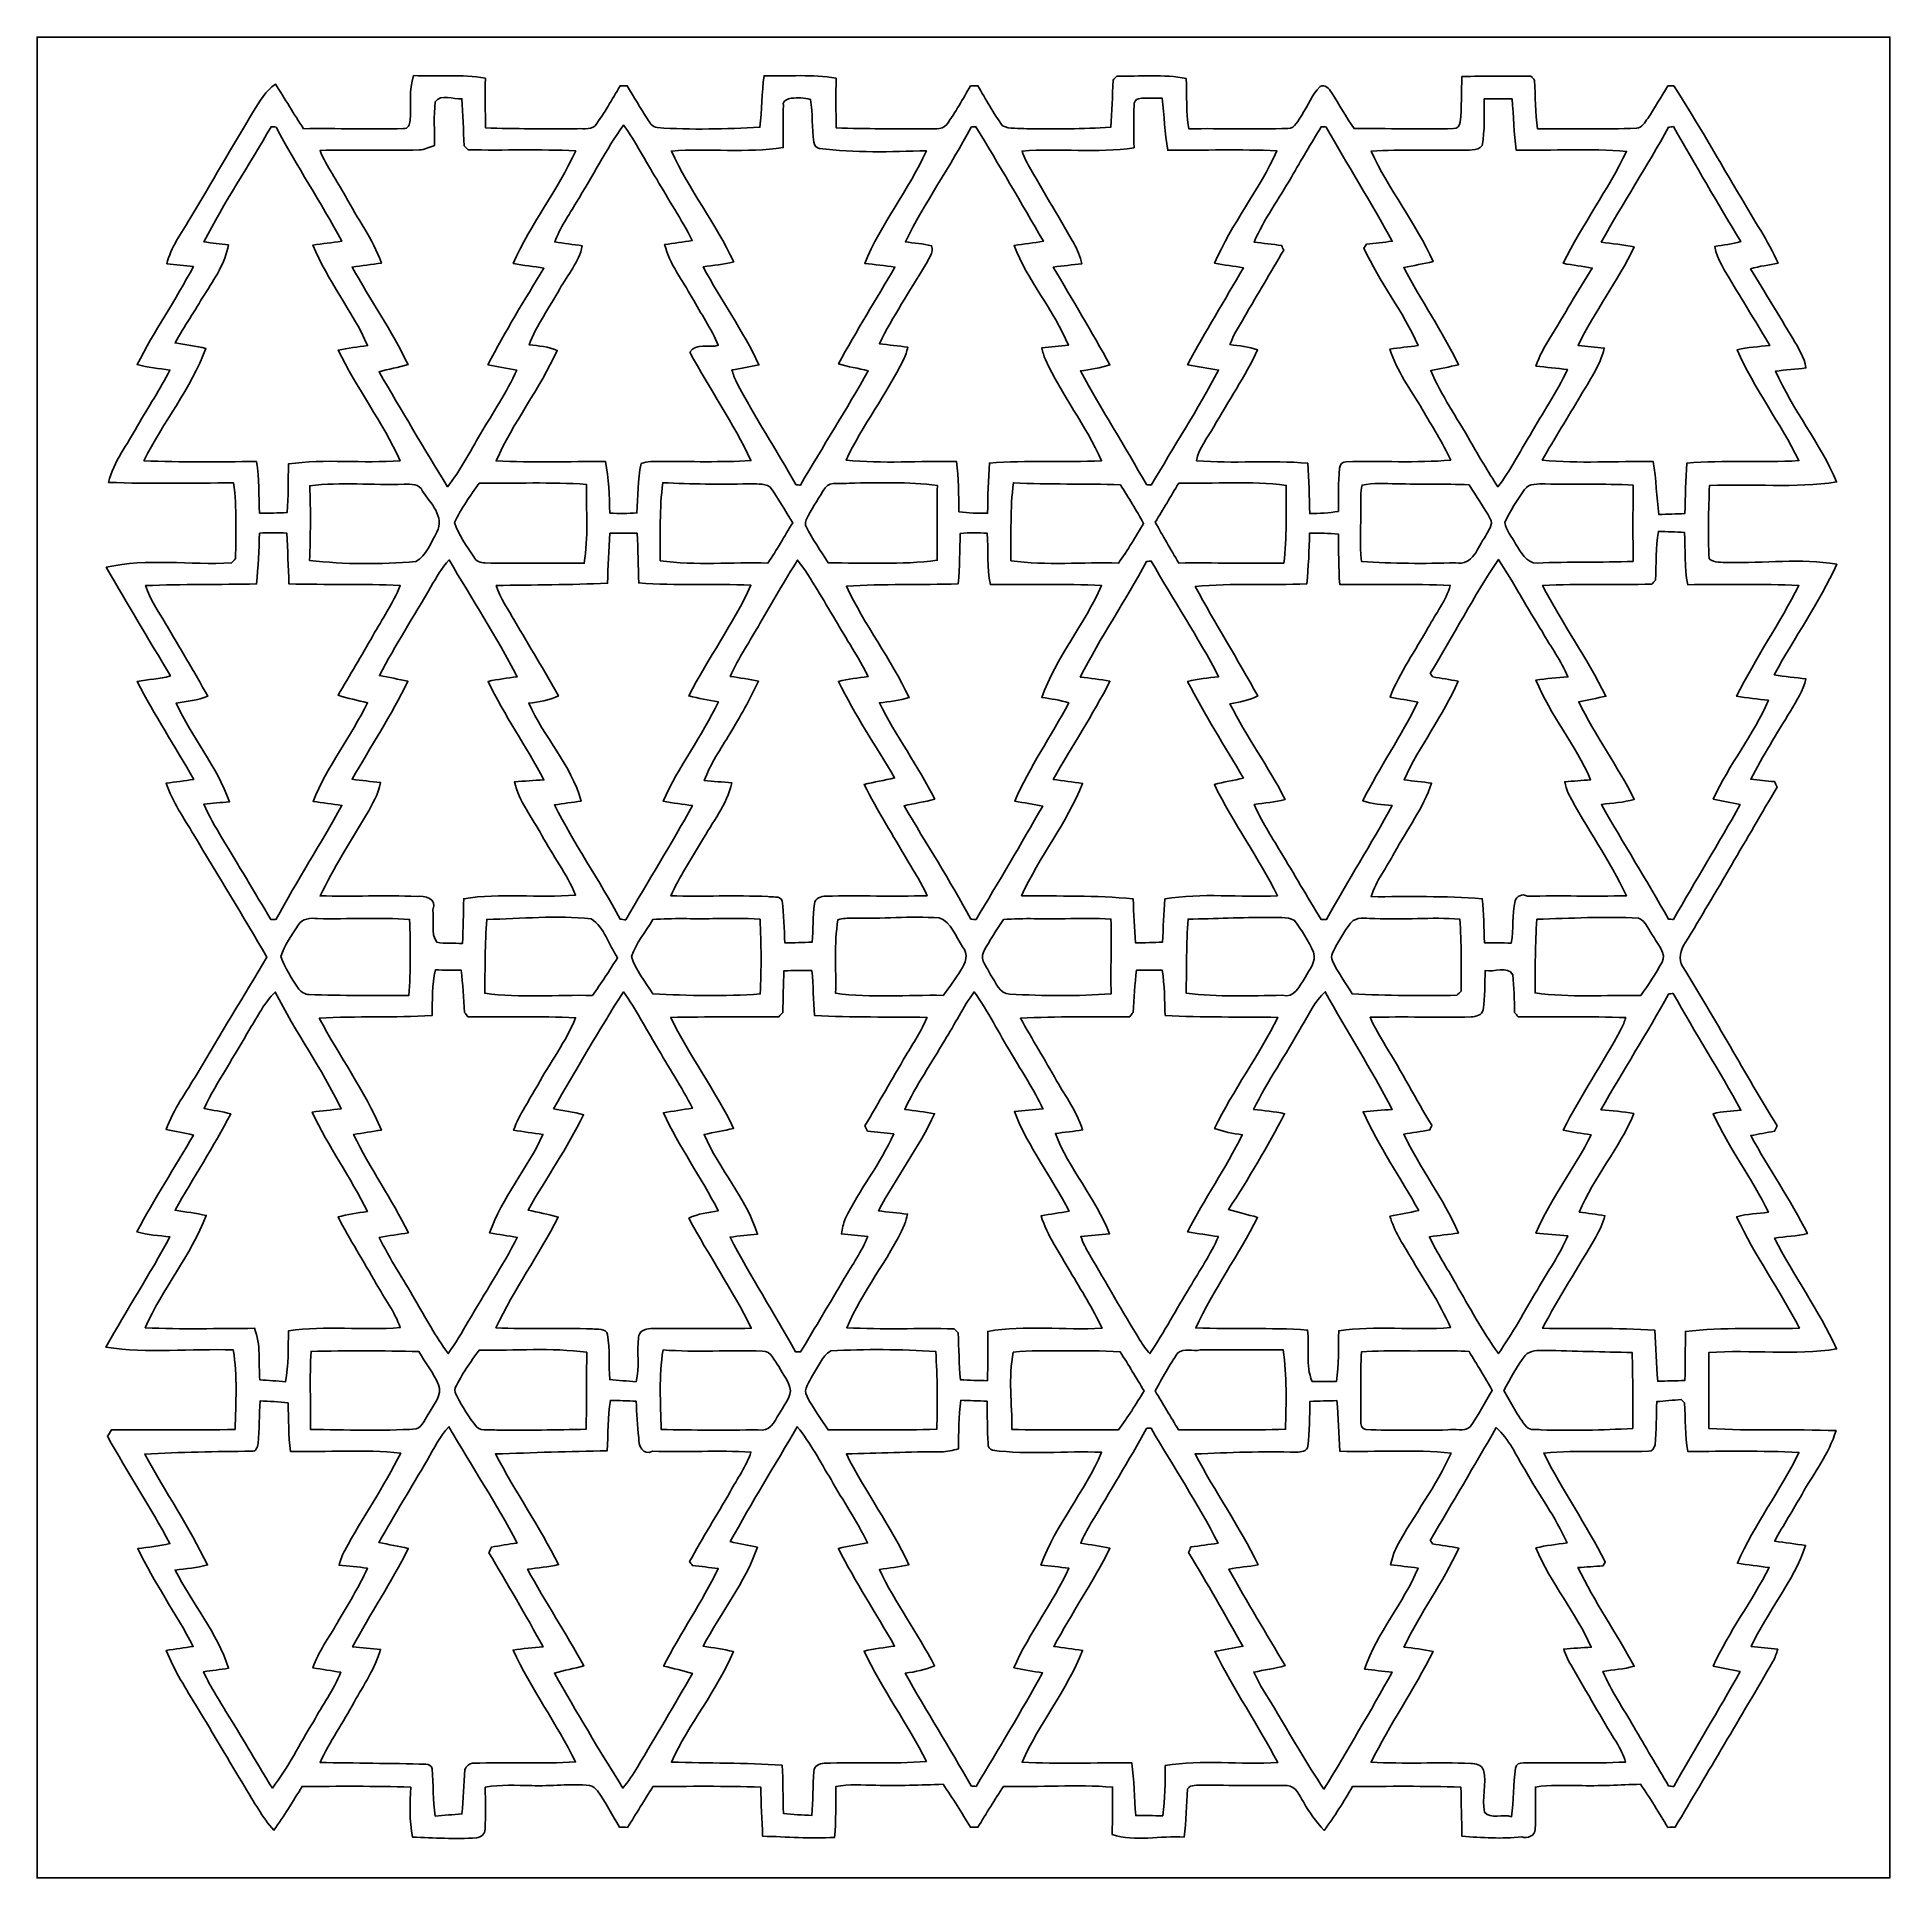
# Model space of a CAD drawing. Header units: centimetres. Extents: x -16.8 to 16.8, y -16.7 to 16.7.
import ezdxf

# ---------------------------------------------------------------- set-up
doc = ezdxf.new("R2010")
doc.units = ezdxf.units.CM
doc.header["$MEASUREMENT"] = 0
doc.layers.add('Layer 1', color=7, linetype='Continuous')

msp = doc.modelspace()

# ---------------------------------------------------------------- linework, layer by layer
at = {"layer": 'Layer 1', "color": 7}
for points, knots in [([(-16.77458, 16.66875), (-16.77458, 16.66875), (16.77458, 16.66875), (16.77458, 16.66875), (16.77458, 16.66875), (16.77458, 16.66875), (16.77458, -16.66875), (16.77458, -16.66875), (16.77458, -16.66875), (16.77458, -16.66875), (-16.77458, -16.66875), (-16.77458, -16.66875), (-16.77458, -16.66875), (-16.77458, -16.66875), (-16.77458, 16.66875), (-16.77458, 16.66875), (-16.77458, 16.66875), (-16.77458, 16.66875), (-16.77458, 16.66875), (-16.77458, 16.66875)], [0, 0, 0, 0, 0.16666667, 0.16666667, 0.16666667, 0.16666667, 0.33333333, 0.33333333, 0.33333333, 0.33333333, 0.5, 0.5, 0.5, 0.5, 0.66666667, 0.66666667, 0.66666667, 0.66666667, 1, 1, 1, 1]), ([(-9.95574, 15.9699), (-10.04711, 15.70814), (-9.99702, 15.42662), (-10.01854, 15.15533), (-10.01854, 15.15533), (-10.0263, 15.09007), (-10.05769, 14.99835), (-10.1406, 15.01211), (-10.1406, 15.01211), (-10.74314, 14.99623), (-11.34569, 15.01704), (-11.94823, 15.00893), (-11.94823, 15.00893), (-12.12638, 15.27316), (-12.28443, 15.55044), (-12.4587, 15.8175), (-12.4587, 15.8175), (-12.63756, 15.69649), (-12.74374, 15.50423), (-12.85593, 15.32572), (-12.85593, 15.32572), (-13.23799, 14.67414), (-13.62604, 14.02574), (-14.00916, 13.37486), (-14.00916, 13.37486), (-14.16085, 13.11275), (-14.35488, 12.86263), (-14.42473, 12.56242), (-14.42473, 12.56242), (-14.26492, 12.54548), (-14.10476, 12.53031), (-13.9446, 12.51303), (-13.9446, 12.51303), (-14.25857, 11.90731), (-14.65509, 11.34604), (-14.96236, 10.73644), (-14.96236, 10.73644), (-14.76834, 10.68529), (-14.56831, 10.66765), (-14.3704, 10.63801), (-14.3704, 10.63801), (-14.54468, 10.28947), (-14.76375, 9.96632), (-14.95496, 9.62695), (-14.95496, 9.62695), (-15.13805, 9.2904), (-15.38711, 8.98243), (-15.48024, 8.60354), (-15.48024, 8.60354), (-14.726, 8.57673), (-13.97106, 8.59331), (-13.21647, 8.59402), (-13.21647, 8.59402), (-13.15332, 8.14035), (-13.17519, 7.67997), (-13.18048, 7.22312), (-13.18048, 7.22312), (-13.20483, 7.19808), (-13.22917, 7.17268), (-13.25351, 7.14692), (-13.25351, 7.14692), (-14.00669, 7.10106), (-14.78033, 7.23759), (-15.52081, 7.06579), (-15.52081, 7.06579), (-15.14158, 6.40574), (-14.74682, 5.75522), (-14.36017, 5.0994), (-14.36017, 5.0994), (-14.55596, 5.03978), (-14.7634, 5.04084), (-14.96236, 4.99533), (-14.96236, 4.99533), (-14.64592, 4.39103), (-14.27374, 3.81811), (-13.93684, 3.22545), (-13.93684, 3.22545), (-14.1037, 3.2004), (-14.27127, 3.17959), (-14.43814, 3.15489), (-14.43814, 3.15489), (-14.32313, 2.81764), (-14.11534, 2.52413), (-13.93684, 2.21933), (-13.93684, 2.21933), (-13.49693, 1.48096), (-13.04149, 0.75212), (-12.61392, 0.00706), (-12.61392, 0.00706), (-13.02949, -0.70026), (-13.46412, -1.39629), (-13.87687, -2.10502), (-13.87687, -2.10502), (-14.0716, -2.43699), (-14.30514, -2.74955), (-14.43884, -3.11397), (-14.43884, -3.11397), (-14.27409, -3.14748), (-14.10864, -3.17818), (-13.9446, -3.21592), (-13.9446, -3.21592), (-14.27798, -3.80471), (-14.65298, -4.37021), (-14.96624, -4.97029), (-14.96624, -4.97029), (-14.77186, -5.02567), (-14.56866, -5.03273), (-14.36934, -5.0613), (-14.36934, -5.0613), (-14.73059, -5.7404), (-15.15816, -6.38281), (-15.52751, -7.05732), (-15.52751, -7.05732), (-14.76622, -7.17232), (-13.98905, -7.08272), (-13.22211, -7.10494), (-13.22211, -7.10494), (-13.14133, -7.58049), (-13.17907, -8.06732), (-13.18754, -8.5471), (-13.18754, -8.5471), (-13.93472, -8.56227), (-14.68191, -8.55098), (-15.42944, -8.55662), (-15.42944, -8.55662), (-15.45273, -8.59472), (-15.47636, -8.63283), (-15.5, -8.67128), (-15.5, -8.67128), (-15.13452, -9.32533), (-14.72494, -9.95398), (-14.36829, -10.61297), (-14.36829, -10.61297), (-14.55984, -10.66094), (-14.75705, -10.67823), (-14.95213, -10.70363), (-14.95213, -10.70363), (-14.65721, -11.3157), (-14.26245, -11.87415), (-13.94778, -12.47599), (-13.94778, -12.47599), (-14.11005, -12.49856), (-14.27233, -12.5222), (-14.43426, -12.54725), (-14.43426, -12.54725), (-14.29385, -12.91731), (-14.07125, -13.24892), (-13.87087, -13.58865), (-13.87087, -13.58865), (-13.58053, -14.06349), (-13.30431, -14.54714), (-13.01044, -15.01987), (-13.01044, -15.01987), (-12.84852, -15.28939), (-12.69647, -15.56808), (-12.48728, -15.8055), (-12.48728, -15.8055), (-12.29995, -15.55186), (-12.14191, -15.27916), (-11.97539, -15.01211), (-11.97539, -15.01211), (-11.31993, -15.00999), (-10.66447, -15.00293), (-10.00936, -15.02269), (-10.00936, -15.02269), (-10.02418, -15.32431), (-10.03547, -15.62947), (-9.97867, -15.92862), (-9.97867, -15.92862), (-9.59132, -15.94309), (-9.20327, -15.96778), (-8.81556, -15.94414), (-8.81556, -15.94414), (-8.73795, -15.93356), (-8.66246, -15.87077), (-8.66352, -15.78786), (-8.66352, -15.78786), (-8.64976, -15.53351), (-8.65787, -15.27881), (-8.65893, -15.02516), (-8.65893, -15.02516), (-8.38165, -14.97154), (-8.09837, -14.99623), (-7.81826, -14.99694), (-7.81826, -14.99694), (-7.46831, -15.00752), (-7.1187, -14.96201), (-6.7691, -14.99164), (-6.7691, -14.99164), (-6.71089, -15.00505), (-6.66327, -15.04562), (-6.62799, -15.09254), (-6.62799, -15.09254), (-6.47912, -15.30209), (-6.35741, -15.52928), (-6.22688, -15.75047), (-6.22688, -15.75047), (-6.17961, -15.75082), (-6.13198, -15.75153), (-6.08401, -15.75294), (-6.08401, -15.75294), (-5.92667, -15.50846), (-5.77603, -15.25976), (-5.62363, -15.01281), (-5.62363, -15.01281), (-4.9724, -15.00964), (-4.32118, -15.00293), (-3.66995, -15.02304), (-3.66995, -15.02304), (-3.66854, -15.32079), (-3.64949, -15.61677), (-3.63714, -15.91486), (-3.63714, -15.91486), (-3.20322, -15.9191), (-2.76825, -15.96602), (-2.33433, -15.93356), (-2.33433, -15.93356), (-2.30681, -15.62841), (-2.31493, -15.32079), (-2.31105, -15.01528), (-2.31105, -15.01528), (-2.07257, -14.96342), (-1.82668, -14.98847), (-1.58433, -14.99094), (-1.58433, -14.99094), (-1.17969, -15.00329), (-0.77541, -14.98424), (-0.37077, -14.9733), (-0.37077, -14.9733), (-0.19368, -15.22448), (-0.03422, -15.4873), (0.12629, -15.75012), (0.12629, -15.75012), (0.17145, -15.74976), (0.21661, -15.74976), (0.26247, -15.75047), (0.26247, -15.75047), (0.40887, -15.49964), (0.5648, -15.25482), (0.72249, -15.0114), (0.72249, -15.0114), (1.38112, -15.02904), (2.04364, -14.97154), (2.70051, -15.02445), (2.70051, -15.02445), (2.6984, -15.3102), (2.69628, -15.59595), (2.69275, -15.88276), (2.69275, -15.88276), (3.11221, -16.01329), (3.56517, -15.90393), (3.99486, -15.92827), (3.99486, -15.92827), (4.03966, -15.6397), (4.0259, -15.34513), (4.05836, -15.05585), (4.05836, -15.05585), (4.11374, -14.96766), (4.23686, -14.99694), (4.32541, -14.98565), (4.32541, -14.98565), (4.83658, -14.99835), (5.34846, -14.98565), (5.85964, -14.99658), (5.85964, -14.99658), (6.02192, -14.99905), (6.08154, -15.17932), (6.15632, -15.29151), (6.15632, -15.29151), (6.2544, -15.48059), (6.38739, -15.64711), (6.52851, -15.80656), (6.52851, -15.80656), (6.71724, -15.55362), (6.88904, -15.28868), (7.0425, -15.01316), (7.0425, -15.01316), (7.6962, -15.00928), (8.3506, -15.00364), (9.00465, -15.02198), (9.00465, -15.02198), (9.01453, -15.31937), (9.017, -15.61677), (9.02582, -15.91486), (9.02582, -15.91486), (9.38601, -15.93991), (9.7476, -15.96319), (10.10814, -15.92615), (10.10814, -15.92615), (10.19986, -15.95896), (10.35826, -15.90428), (10.35156, -15.78822), (10.35156, -15.78822), (10.36426, -15.53281), (10.35614, -15.27704), (10.35579, -15.02234), (10.35579, -15.02234), (10.61261, -14.97718), (10.87402, -14.99764), (11.13331, -14.99411), (11.13331, -14.99411), (11.50867, -15.00858), (11.88332, -14.98282), (12.25832, -14.97189), (12.25832, -14.97189), (12.4333, -15.22624), (12.59205, -15.49047), (12.75327, -15.754), (12.75327, -15.754), (12.79737, -15.75117), (12.84217, -15.74871), (12.88732, -15.74659), (12.88732, -15.74659), (13.47999, -14.74999), (14.07125, -13.75234), (14.6558, -12.75115), (14.6558, -12.75115), (14.6939, -12.6806), (14.71859, -12.60404), (14.74329, -12.52855), (14.74329, -12.52855), (14.58277, -12.51056), (14.42156, -12.49433), (14.26245, -12.47775), (14.26245, -12.47775), (14.54961, -11.84628), (15.02657, -11.31041), (15.246, -10.64789), (15.246, -10.64789), (15.06008, -10.62108), (14.87382, -10.59568), (14.6879, -10.57134), (14.6879, -10.57134), (14.84242, -10.2803), (15.02304, -10.00407), (15.18356, -9.71656), (15.18356, -9.71656), (15.39593, -9.33803), (15.67215, -8.98878), (15.79915, -8.56827), (15.79915, -8.56827), (15.03116, -8.53616), (14.26175, -8.57991), (13.49446, -8.5284), (13.49446, -8.5284), (13.49269, -8.07014), (13.49304, -7.61224), (13.49234, -7.15469), (13.49234, -7.15469), (14.26245, -7.09401), (15.04315, -7.21642), (15.80903, -7.08695), (15.80903, -7.08695), (15.48941, -6.38845), (15.0301, -5.76686), (14.68543, -5.08176), (14.68543, -5.08176), (14.88264, -5.05001), (15.08513, -5.05001), (15.27986, -4.99957), (15.27986, -4.99957), (14.97542, -4.3875), (14.58136, -3.82482), (14.25434, -3.22509), (14.25434, -3.22509), (14.39686, -3.19652), (14.54079, -3.17183), (14.68473, -3.14748), (14.68473, -3.14748), (14.6999, -3.11467), (14.71577, -3.08187), (14.73165, -3.04941), (14.73165, -3.04941), (14.14745, -2.09762), (13.61087, -1.1176), (13.02561, -0.16651), (13.02561, -0.16651), (12.93248, -0.03422), (12.98116, 0.14252), (13.06865, 0.26494), (13.06865, 0.26494), (13.63698, 1.19662), (14.17602, 2.14524), (14.73094, 3.08469), (14.73094, 3.08469), (14.71542, 3.1182), (14.6999, 3.15207), (14.68508, 3.18558), (14.68508, 3.18558), (14.54079, 3.19793), (14.39792, 3.20851), (14.25504, 3.22862), (14.25504, 3.22862), (14.47236, 3.65301), (14.72565, 4.05694), (14.97506, 4.46299), (14.97506, 4.46299), (15.07949, 4.65067), (15.20543, 4.83376), (15.25446, 5.04613), (15.25446, 5.04613), (15.06185, 5.06836), (14.86994, 5.08494), (14.68014, 5.11916), (14.68014, 5.11916), (15.04033, 5.79614), (15.5, 6.41985), (15.81115, 7.12258), (15.81115, 7.12258), (15.15992, 7.23265), (14.49846, 7.13811), (13.84194, 7.15363), (13.84194, 7.15363), (13.72905, 7.16351), (13.59253, 7.13458), (13.50257, 7.21995), (13.50257, 7.21995), (13.47047, 7.66092), (13.49587, 8.10436), (13.50539, 8.54604), (13.50539, 8.54604), (14.27233, 8.58273), (15.04738, 8.49665), (15.80974, 8.61131), (15.80974, 8.61131), (15.51058, 9.31792), (15.01105, 9.91905), (14.70307, 10.62002), (14.70307, 10.62002), (14.88581, 10.63837), (15.07102, 10.6553), (15.25446, 10.67682), (15.25446, 10.67682), (15.22589, 10.87261), (15.11476, 11.04018), (15.01846, 11.20846), (15.01846, 11.20846), (14.76057, 11.62756), (14.51046, 12.05124), (14.25222, 12.46964), (14.25222, 12.46964), (14.41344, 12.52502), (14.58489, 12.53596), (14.7507, 12.573), (14.7507, 12.573), (14.56831, 12.98152), (14.30761, 13.34946), (14.09312, 13.74069), (14.09312, 13.74069), (13.67755, 14.42014), (13.29584, 15.12041), (12.85981, 15.78716), (12.85981, 15.78716), (12.83335, 15.78645), (12.78114, 15.78539), (12.75503, 15.78469), (12.75503, 15.78469), (12.63156, 15.5889), (12.51691, 15.38746), (12.39061, 15.19343), (12.39061, 15.19343), (12.33382, 15.12711), (12.28654, 15.02445), (12.18847, 15.0174), (12.18847, 15.0174), (11.59051, 14.99341), (10.9922, 15.01634), (10.39424, 15.00752), (10.39424, 15.00752), (10.34486, 15.2968), (10.3572, 15.59278), (10.34097, 15.88488), (10.34097, 15.88488), (10.3191, 15.90992), (10.29794, 15.93532), (10.27677, 15.96072), (10.27677, 15.96072), (9.85873, 15.96461), (9.44104, 15.9639), (9.0237, 15.95226), (9.0237, 15.95226), (9.01629, 15.67815), (9.01982, 15.40334), (8.99407, 15.12993), (8.99407, 15.12993), (8.98278, 15.07067), (8.94539, 15.00011), (8.87412, 15.01211), (8.87412, 15.01211), (8.27334, 14.99588), (7.67221, 15.01599), (7.07143, 15.0114), (7.07143, 15.0114), (6.9282, 15.22448), (6.79909, 15.44602), (6.66432, 15.66404), (6.66432, 15.66404), (6.62164, 15.73212), (6.54438, 15.82632), (6.45583, 15.77128), (6.45583, 15.77128), (6.30908, 15.62629), (6.2357, 15.42486), (6.12316, 15.25552), (6.12316, 15.25552), (6.06002, 15.16486), (6.00886, 15.01457), (5.87481, 15.01493), (5.87481, 15.01493), (5.2765, 14.99482), (4.67783, 15.01634), (4.07952, 15.00752), (4.07952, 15.00752), (4.02661, 15.30738), (4.0453, 15.615), (4.03437, 15.91804), (4.03437, 15.91804), (3.62126, 16.00024), (3.19476, 15.95437), (2.77707, 15.96072), (2.77707, 15.96072), (2.75378, 15.93568), (2.7305, 15.91098), (2.70722, 15.88594), (2.70722, 15.88594), (2.6984, 15.60266), (2.68711, 15.31902), (2.66665, 15.03609), (2.66665, 15.03609), (2.16041, 15.00223), (1.65241, 15.00223), (1.14547, 15.00858), (1.14547, 15.00858), (1.00083, 15.02657), (0.83996, 14.99306), (0.70626, 15.06255), (0.70626, 15.06255), (0.5394, 15.29221), (0.40499, 15.54233), (0.26035, 15.78575), (0.26035, 15.78575), (0.2159, 15.78539), (0.1718, 15.78504), (0.12771, 15.78434), (0.12771, 15.78434), (-0.01305, 15.54903), (-0.14217, 15.30562), (-0.30445, 15.08407), (-0.30445, 15.08407), (-0.39405, 14.97048), (-0.56974, 15.02445), (-0.68721, 15.00505), (-0.68721, 15.00505), (-1.22626, 15.00505), (-1.76495, 15.00858), (-2.30364, 15.02234), (-2.30364, 15.02234), (-2.31105, 15.3222), (-2.30964, 15.62206), (-2.30787, 15.92192), (-2.30787, 15.92192), (-2.7365, 16.00059), (-3.17712, 15.95543), (-3.60998, 15.96778), (-3.60998, 15.96778), (-3.65478, 15.6591), (-3.65301, 15.34619), (-3.68476, 15.03609), (-3.68476, 15.03609), (-4.30318, 15.00293), (-4.92513, 14.98529), (-5.54284, 15.02904), (-5.54284, 15.02904), (-5.63492, 15.0368), (-5.68396, 15.12217), (-5.72946, 15.19132), (-5.72946, 15.19132), (-5.85117, 15.38817), (-5.97006, 15.58713), (-6.08965, 15.78539), (-6.08965, 15.78539), (-6.13304, 15.78469), (-6.17608, 15.78363), (-6.21912, 15.78257), (-6.21912, 15.78257), (-6.36446, 15.54021), (-6.49958, 15.29045), (-6.66821, 15.06291), (-6.66821, 15.06291), (-6.76875, 14.97753), (-6.92185, 15.0241), (-7.03721, 15.00505), (-7.03721, 15.00505), (-7.57626, 15.00505), (-8.11495, 15.00858), (-8.65364, 15.02234), (-8.65364, 15.02234), (-8.66105, 15.3222), (-8.65928, 15.62206), (-8.65787, 15.92192), (-8.65787, 15.92192), (-9.08509, 16.00059), (-9.52429, 15.95402), (-9.95574, 15.9699)], [0, 0, 0, 0, 0.00657895, 0.00657895, 0.00657895, 0.00657895, 0.01315789, 0.01315789, 0.01315789, 0.01315789, 0.01973684, 0.01973684, 0.01973684, 0.01973684, 0.02631579, 0.02631579, 0.02631579, 0.02631579, 0.03289474, 0.03289474, 0.03289474, 0.03289474, 0.03947368, 0.03947368, 0.03947368, 0.03947368, 0.04605263, 0.04605263, 0.04605263, 0.04605263, 0.05263158, 0.05263158, 0.05263158, 0.05263158, 0.05921053, 0.05921053, 0.05921053, 0.05921053, 0.06578947, 0.06578947, 0.06578947, 0.06578947, 0.07236842, 0.07236842, 0.07236842, 0.07236842, 0.07894737, 0.07894737, 0.07894737, 0.07894737, 0.08552632, 0.08552632, 0.08552632, 0.08552632, 0.09210526, 0.09210526, 0.09210526, 0.09210526, 0.09868421, 0.09868421, 0.09868421, 0.09868421, 0.10526316, 0.10526316, 0.10526316, 0.10526316, 0.11184211, 0.11184211, 0.11184211, 0.11184211, 0.11842105, 0.11842105, 0.11842105, 0.11842105, 0.125, 0.125, 0.125, 0.125, 0.13157895, 0.13157895, 0.13157895, 0.13157895, 0.13815789, 0.13815789, 0.13815789, 0.13815789, 0.14473684, 0.14473684, 0.14473684, 0.14473684, 0.15131579, 0.15131579, 0.15131579, 0.15131579, 0.15789474, 0.15789474, 0.15789474, 0.15789474, 0.16447368, 0.16447368, 0.16447368, 0.16447368, 0.17105263, 0.17105263, 0.17105263, 0.17105263, 0.17763158, 0.17763158, 0.17763158, 0.17763158, 0.18421053, 0.18421053, 0.18421053, 0.18421053, 0.19078947, 0.19078947, 0.19078947, 0.19078947, 0.19736842, 0.19736842, 0.19736842, 0.19736842, 0.20394737, 0.20394737, 0.20394737, 0.20394737, 0.21052632, 0.21052632, 0.21052632, 0.21052632, 0.21710526, 0.21710526, 0.21710526, 0.21710526, 0.22368421, 0.22368421, 0.22368421, 0.22368421, 0.23026316, 0.23026316, 0.23026316, 0.23026316, 0.23684211, 0.23684211, 0.23684211, 0.23684211, 0.24342105, 0.24342105, 0.24342105, 0.24342105, 0.25, 0.25, 0.25, 0.25, 0.25657895, 0.25657895, 0.25657895, 0.25657895, 0.26315789, 0.26315789, 0.26315789, 0.26315789, 0.26973684, 0.26973684, 0.26973684, 0.26973684, 0.27631579, 0.27631579, 0.27631579, 0.27631579, 0.28289474, 0.28289474, 0.28289474, 0.28289474, 0.28947368, 0.28947368, 0.28947368, 0.28947368, 0.29605263, 0.29605263, 0.29605263, 0.29605263, 0.30263158, 0.30263158, 0.30263158, 0.30263158, 0.30921053, 0.30921053, 0.30921053, 0.30921053, 0.31578947, 0.31578947, 0.31578947, 0.31578947, 0.32236842, 0.32236842, 0.32236842, 0.32236842, 0.32894737, 0.32894737, 0.32894737, 0.32894737, 0.33552632, 0.33552632, 0.33552632, 0.33552632, 0.34210526, 0.34210526, 0.34210526, 0.34210526, 0.34868421, 0.34868421, 0.34868421, 0.34868421, 0.35526316, 0.35526316, 0.35526316, 0.35526316, 0.36184211, 0.36184211, 0.36184211, 0.36184211, 0.36842105, 0.36842105, 0.36842105, 0.36842105, 0.375, 0.375, 0.375, 0.375, 0.38157895, 0.38157895, 0.38157895, 0.38157895, 0.38815789, 0.38815789, 0.38815789, 0.38815789, 0.39473684, 0.39473684, 0.39473684, 0.39473684, 0.40131579, 0.40131579, 0.40131579, 0.40131579, 0.40789474, 0.40789474, 0.40789474, 0.40789474, 0.41447368, 0.41447368, 0.41447368, 0.41447368, 0.42105263, 0.42105263, 0.42105263, 0.42105263, 0.42763158, 0.42763158, 0.42763158, 0.42763158, 0.43421053, 0.43421053, 0.43421053, 0.43421053, 0.44078947, 0.44078947, 0.44078947, 0.44078947, 0.44736842, 0.44736842, 0.44736842, 0.44736842, 0.45394737, 0.45394737, 0.45394737, 0.45394737, 0.46052632, 0.46052632, 0.46052632, 0.46052632, 0.46710526, 0.46710526, 0.46710526, 0.46710526, 0.47368421, 0.47368421, 0.47368421, 0.47368421, 0.48026316, 0.48026316, 0.48026316, 0.48026316, 0.48684211, 0.48684211, 0.48684211, 0.48684211, 0.49342105, 0.49342105, 0.49342105, 0.49342105, 0.5, 0.5, 0.5, 0.5, 0.50657895, 0.50657895, 0.50657895, 0.50657895, 0.51315789, 0.51315789, 0.51315789, 0.51315789, 0.51973684, 0.51973684, 0.51973684, 0.51973684, 0.52631579, 0.52631579, 0.52631579, 0.52631579, 0.53289474, 0.53289474, 0.53289474, 0.53289474, 0.53947368, 0.53947368, 0.53947368, 0.53947368, 0.54605263, 0.54605263, 0.54605263, 0.54605263, 0.55263158, 0.55263158, 0.55263158, 0.55263158, 0.55921053, 0.55921053, 0.55921053, 0.55921053, 0.56578947, 0.56578947, 0.56578947, 0.56578947, 0.57236842, 0.57236842, 0.57236842, 0.57236842, 0.57894737, 0.57894737, 0.57894737, 0.57894737, 0.58552632, 0.58552632, 0.58552632, 0.58552632, 0.59210526, 0.59210526, 0.59210526, 0.59210526, 0.59868421, 0.59868421, 0.59868421, 0.59868421, 0.60526316, 0.60526316, 0.60526316, 0.60526316, 0.61184211, 0.61184211, 0.61184211, 0.61184211, 0.61842105, 0.61842105, 0.61842105, 0.61842105, 0.625, 0.625, 0.625, 0.625, 0.63157895, 0.63157895, 0.63157895, 0.63157895, 0.63815789, 0.63815789, 0.63815789, 0.63815789, 0.64473684, 0.64473684, 0.64473684, 0.64473684, 0.65131579, 0.65131579, 0.65131579, 0.65131579, 0.65789474, 0.65789474, 0.65789474, 0.65789474, 0.66447368, 0.66447368, 0.66447368, 0.66447368, 0.67105263, 0.67105263, 0.67105263, 0.67105263, 0.67763158, 0.67763158, 0.67763158, 0.67763158, 0.68421053, 0.68421053, 0.68421053, 0.68421053, 0.69078947, 0.69078947, 0.69078947, 0.69078947, 0.69736842, 0.69736842, 0.69736842, 0.69736842, 0.70394737, 0.70394737, 0.70394737, 0.70394737, 0.71052632, 0.71052632, 0.71052632, 0.71052632, 0.71710526, 0.71710526, 0.71710526, 0.71710526, 0.72368421, 0.72368421, 0.72368421, 0.72368421, 0.73026316, 0.73026316, 0.73026316, 0.73026316, 0.73684211, 0.73684211, 0.73684211, 0.73684211, 0.74342105, 0.74342105, 0.74342105, 0.74342105, 0.75, 0.75, 0.75, 0.75, 0.75657895, 0.75657895, 0.75657895, 0.75657895, 0.76315789, 0.76315789, 0.76315789, 0.76315789, 0.76973684, 0.76973684, 0.76973684, 0.76973684, 0.77631579, 0.77631579, 0.77631579, 0.77631579, 0.78289474, 0.78289474, 0.78289474, 0.78289474, 0.78947368, 0.78947368, 0.78947368, 0.78947368, 0.79605263, 0.79605263, 0.79605263, 0.79605263, 0.80263158, 0.80263158, 0.80263158, 0.80263158, 0.80921053, 0.80921053, 0.80921053, 0.80921053, 0.81578947, 0.81578947, 0.81578947, 0.81578947, 0.82236842, 0.82236842, 0.82236842, 0.82236842, 0.82894737, 0.82894737, 0.82894737, 0.82894737, 0.83552632, 0.83552632, 0.83552632, 0.83552632, 0.84210526, 0.84210526, 0.84210526, 0.84210526, 0.84868421, 0.84868421, 0.84868421, 0.84868421, 0.85526316, 0.85526316, 0.85526316, 0.85526316, 0.86184211, 0.86184211, 0.86184211, 0.86184211, 0.86842105, 0.86842105, 0.86842105, 0.86842105, 0.875, 0.875, 0.875, 0.875, 0.88157895, 0.88157895, 0.88157895, 0.88157895, 0.88815789, 0.88815789, 0.88815789, 0.88815789, 0.89473684, 0.89473684, 0.89473684, 0.89473684, 0.90131579, 0.90131579, 0.90131579, 0.90131579, 0.90789474, 0.90789474, 0.90789474, 0.90789474, 0.91447368, 0.91447368, 0.91447368, 0.91447368, 0.92105263, 0.92105263, 0.92105263, 0.92105263, 0.92763158, 0.92763158, 0.92763158, 0.92763158, 0.93421053, 0.93421053, 0.93421053, 0.93421053, 0.94078947, 0.94078947, 0.94078947, 0.94078947, 0.94736842, 0.94736842, 0.94736842, 0.94736842, 0.95394737, 0.95394737, 0.95394737, 0.95394737, 0.96052632, 0.96052632, 0.96052632, 0.96052632, 0.96710526, 0.96710526, 0.96710526, 0.96710526, 0.97368421, 0.97368421, 0.97368421, 0.97368421, 0.98026316, 0.98026316, 0.98026316, 0.98026316, 0.98684211, 0.98684211, 0.98684211, 0.98684211, 1, 1, 1, 1]), ([(-9.56416, 15.49365), (-9.46609, 15.65204), (-9.23643, 15.53139), (-9.08085, 15.5515), (-9.08085, 15.5515), (-9.06851, 15.26822), (-9.05334, 14.98494), (-9.04028, 14.70166), (-9.04028, 14.70166), (-9.017, 14.67661), (-8.99407, 14.65157), (-8.97079, 14.62652), (-8.97079, 14.62652), (-8.32132, 14.61347), (-7.67115, 14.64098), (-7.02204, 14.60782), (-7.02204, 14.60782), (-7.33954, 13.89768), (-7.8419, 13.28491), (-8.15269, 12.57088), (-8.15269, 12.57088), (-7.96996, 12.52784), (-7.78157, 12.51761), (-7.59707, 12.48269), (-7.59707, 12.48269), (-7.94949, 11.90872), (-8.30086, 11.33299), (-8.61236, 10.73573), (-8.61236, 10.73573), (-8.4395, 10.69481), (-8.26417, 10.66941), (-8.08919, 10.63731), (-8.08919, 10.63731), (-8.27334, 10.23444), (-8.52064, 9.86543), (-8.74324, 9.48372), (-8.74324, 9.48372), (-8.93657, 9.16129), (-9.10908, 8.82227), (-9.34085, 8.52452), (-9.34085, 8.52452), (-9.76524, 9.21209), (-10.17552, 9.90847), (-10.58298, 10.60591), (-10.58298, 10.60591), (-10.40836, 10.65424), (-10.23056, 10.68846), (-10.05628, 10.73644), (-10.05628, 10.73644), (-10.35262, 11.3478), (-10.73714, 11.91048), (-11.06981, 12.50174), (-11.06981, 12.50174), (-10.89378, 12.52749), (-10.71668, 12.54866), (-10.54065, 12.57441), (-10.54065, 12.57441), (-10.69128, 13.0108), (-10.97739, 13.38086), (-11.19046, 13.78691), (-11.19046, 13.78691), (-11.33687, 14.06701), (-11.53654, 14.3189), (-11.65119, 14.61523), (-11.65119, 14.61523), (-11.05394, 14.63287), (-10.45598, 14.60571), (-9.85873, 14.62652), (-9.85873, 14.62652), (-9.75924, 14.62934), (-9.66752, 14.67026), (-9.57756, 14.70766), (-9.57756, 14.70766), (-9.57404, 14.96907), (-9.59803, 15.234), (-9.56416, 15.49365)], [0, 0, 0, 0, 0.05, 0.05, 0.05, 0.05, 0.1, 0.1, 0.1, 0.1, 0.15, 0.15, 0.15, 0.15, 0.2, 0.2, 0.2, 0.2, 0.25, 0.25, 0.25, 0.25, 0.3, 0.3, 0.3, 0.3, 0.35, 0.35, 0.35, 0.35, 0.4, 0.4, 0.4, 0.4, 0.45, 0.45, 0.45, 0.45, 0.5, 0.5, 0.5, 0.5, 0.55, 0.55, 0.55, 0.55, 0.6, 0.6, 0.6, 0.6, 0.65, 0.65, 0.65, 0.65, 0.7, 0.7, 0.7, 0.7, 0.75, 0.75, 0.75, 0.75, 0.8, 0.8, 0.8, 0.8, 0.85, 0.85, 0.85, 0.85, 0.9, 0.9, 0.9, 0.9, 1, 1, 1, 1]), ([(-3.26214, 15.43579), (-3.27519, 15.51834), (-3.18347, 15.55115), (-3.11785, 15.56173), (-3.11785, 15.56173), (-3.00214, 15.57161), (-2.88219, 15.56879), (-2.76931, 15.53774), (-2.76931, 15.53774), (-2.72344, 15.28269), (-2.75096, 15.02057), (-2.71145, 14.76481), (-2.71145, 14.76481), (-2.70475, 14.70872), (-2.66312, 14.65897), (-2.60562, 14.65086), (-2.60562, 14.65086), (-1.96462, 14.56655), (-1.31692, 14.59336), (-0.67239, 14.60888), (-0.67239, 14.60888), (-0.98672, 13.89944), (-1.49507, 13.28984), (-1.78823, 12.56947), (-1.78823, 12.56947), (-1.6069, 12.54725), (-1.42346, 12.5282), (-1.24213, 12.50209), (-1.24213, 12.50209), (-1.57939, 11.91648), (-1.94416, 11.3471), (-2.26095, 10.74984), (-2.26095, 10.74984), (-2.08598, 10.69693), (-1.905, 10.66729), (-1.72649, 10.62708), (-1.72649, 10.62708), (-2.1142, 9.92399), (-2.55058, 9.24948), (-2.95169, 8.55416), (-2.95169, 8.55416), (-2.97321, 8.55662), (-3.0166, 8.56121), (-3.03812, 8.56333), (-3.03812, 8.56333), (-3.38349, 9.18951), (-3.77896, 9.78711), (-4.11233, 10.42), (-4.11233, 10.42), (-4.14831, 10.48949), (-4.17089, 10.56499), (-4.19312, 10.63978), (-4.19312, 10.63978), (-4.03119, 10.67012), (-3.86715, 10.69552), (-3.70558, 10.73185), (-3.70558, 10.73185), (-3.98745, 11.35309), (-4.39914, 11.90272), (-4.71099, 12.50774), (-4.71099, 12.50774), (-4.52826, 12.53596), (-4.34128, 12.54901), (-4.16137, 12.59664), (-4.16137, 12.59664), (-4.48098, 13.29619), (-4.97276, 13.90191), (-5.2892, 14.60288), (-5.2892, 14.60288), (-4.6161, 14.65968), (-3.93206, 14.56231), (-3.26355, 14.6685), (-3.26355, 14.6685), (-3.26531, 14.92426), (-3.27307, 15.18003), (-3.26214, 15.43579)], [0, 0, 0, 0, 0.05, 0.05, 0.05, 0.05, 0.1, 0.1, 0.1, 0.1, 0.15, 0.15, 0.15, 0.15, 0.2, 0.2, 0.2, 0.2, 0.25, 0.25, 0.25, 0.25, 0.3, 0.3, 0.3, 0.3, 0.35, 0.35, 0.35, 0.35, 0.4, 0.4, 0.4, 0.4, 0.45, 0.45, 0.45, 0.45, 0.5, 0.5, 0.5, 0.5, 0.55, 0.55, 0.55, 0.55, 0.6, 0.6, 0.6, 0.6, 0.65, 0.65, 0.65, 0.65, 0.7, 0.7, 0.7, 0.7, 0.75, 0.75, 0.75, 0.75, 0.8, 0.8, 0.8, 0.8, 0.85, 0.85, 0.85, 0.85, 0.9, 0.9, 0.9, 0.9, 1, 1, 1, 1]), ([(3.17041, 15.55186), (3.31152, 15.5762), (3.45546, 15.55574), (3.59763, 15.56103), (3.59763, 15.56103), (3.62973, 15.24741), (3.64878, 14.93202), (3.69711, 14.61982), (3.69711, 14.61982), (4.35539, 14.61594), (5.01509, 14.64134), (5.67337, 14.60782), (5.67337, 14.60782), (5.35658, 13.89839), (4.84999, 13.28737), (4.54589, 12.57194), (4.54589, 12.57194), (4.71876, 12.53737), (4.89585, 12.52573), (5.06871, 12.48833), (5.06871, 12.48833), (4.72828, 11.90554), (4.37621, 11.32875), (4.0573, 10.73362), (4.0573, 10.73362), (4.24286, 10.69305), (4.43089, 10.66906), (4.61821, 10.6366), (4.61821, 10.6366), (4.2418, 9.9254), (3.80788, 9.24666), (3.39796, 8.55486), (3.39796, 8.55486), (3.37644, 8.55698), (3.3334, 8.56086), (3.31188, 8.56297), (3.31188, 8.56297), (2.92594, 9.25654), (2.4952, 9.92399), (2.11667, 10.62143), (2.11667, 10.62143), (2.29623, 10.65354), (2.47862, 10.67576), (2.65254, 10.73256), (2.65254, 10.73256), (2.32198, 11.32911), (1.97167, 11.91472), (1.62595, 12.50244), (1.62595, 12.50244), (1.79811, 12.52467), (1.97062, 12.54301), (2.14348, 12.56347), (2.14348, 12.56347), (2.11173, 12.69259), (2.06728, 12.81889), (1.99954, 12.93319), (1.99954, 12.93319), (1.73919, 13.37945), (1.47743, 13.82466), (1.21885, 14.27198), (1.21885, 14.27198), (1.15605, 14.37746), (1.10067, 14.48717), (1.06186, 14.60394), (1.06186, 14.60394), (1.73496, 14.65933), (2.41829, 14.56372), (3.08751, 14.66356), (3.08751, 14.66356), (3.08504, 14.92074), (3.07622, 15.17826), (3.08892, 15.43544), (3.08892, 15.43544), (3.08645, 15.4873), (3.11714, 15.54057), (3.17041, 15.55186)], [0, 0, 0, 0, 0.05, 0.05, 0.05, 0.05, 0.1, 0.1, 0.1, 0.1, 0.15, 0.15, 0.15, 0.15, 0.2, 0.2, 0.2, 0.2, 0.25, 0.25, 0.25, 0.25, 0.3, 0.3, 0.3, 0.3, 0.35, 0.35, 0.35, 0.35, 0.4, 0.4, 0.4, 0.4, 0.45, 0.45, 0.45, 0.45, 0.5, 0.5, 0.5, 0.5, 0.55, 0.55, 0.55, 0.55, 0.6, 0.6, 0.6, 0.6, 0.65, 0.65, 0.65, 0.65, 0.7, 0.7, 0.7, 0.7, 0.75, 0.75, 0.75, 0.75, 0.8, 0.8, 0.8, 0.8, 0.85, 0.85, 0.85, 0.85, 0.9, 0.9, 0.9, 0.9, 1, 1, 1, 1]), ([(9.4294, 15.54833), (9.59697, 15.55221), (9.76489, 15.55256), (9.93352, 15.54974), (9.93352, 15.54974), (9.96103, 15.23965), (9.96456, 14.92744), (10.00725, 14.61876), (10.00725, 14.61876), (10.67259, 14.61135), (11.3411, 14.65474), (12.00538, 14.59759), (12.00538, 14.59759), (11.66601, 13.9005), (11.20352, 13.26762), (10.85956, 12.57229), (10.85956, 12.57229), (11.03242, 12.53314), (11.20951, 12.52114), (11.38308, 12.48445), (11.38308, 12.48445), (11.11779, 12.06782), (10.87684, 11.63673), (10.61861, 11.21622), (10.61861, 11.21622), (10.51877, 11.0557), (10.42247, 10.89166), (10.36567, 10.71033), (10.36567, 10.71033), (10.55441, 10.68776), (10.74385, 10.67082), (10.93329, 10.64789), (10.93329, 10.64789), (10.74491, 10.23338), (10.48173, 9.85802), (10.25878, 9.4615), (10.25878, 9.4615), (10.06299, 9.15), (9.90282, 8.8138), (9.67387, 8.52417), (9.67387, 8.52417), (9.4996, 8.79581), (9.33344, 9.07203), (9.17434, 9.35249), (9.17434, 9.35249), (8.93374, 9.77618), (8.65364, 10.17905), (8.46067, 10.62814), (8.46067, 10.62814), (8.62789, 10.66377), (8.79757, 10.69411), (8.96444, 10.73538), (8.96444, 10.73538), (8.66457, 11.33898), (8.28604, 11.89955), (7.97172, 12.49504), (7.97172, 12.49504), (8.14846, 12.53067), (8.32626, 12.56206), (8.50265, 12.60299), (8.50265, 12.60299), (8.19432, 13.30466), (7.69302, 13.90262), (7.38223, 14.60324), (7.38223, 14.60324), (7.92586, 14.63287), (8.47019, 14.61699), (9.01453, 14.61911), (9.01453, 14.61911), (9.13306, 14.62828), (9.29957, 14.59653), (9.38989, 14.70342), (9.38989, 14.70342), (9.44245, 14.98177), (9.42622, 15.26646), (9.4294, 15.54833)], [0, 0, 0, 0, 0.05, 0.05, 0.05, 0.05, 0.1, 0.1, 0.1, 0.1, 0.15, 0.15, 0.15, 0.15, 0.2, 0.2, 0.2, 0.2, 0.25, 0.25, 0.25, 0.25, 0.3, 0.3, 0.3, 0.3, 0.35, 0.35, 0.35, 0.35, 0.4, 0.4, 0.4, 0.4, 0.45, 0.45, 0.45, 0.45, 0.5, 0.5, 0.5, 0.5, 0.55, 0.55, 0.55, 0.55, 0.6, 0.6, 0.6, 0.6, 0.65, 0.65, 0.65, 0.65, 0.7, 0.7, 0.7, 0.7, 0.75, 0.75, 0.75, 0.75, 0.8, 0.8, 0.8, 0.8, 0.85, 0.85, 0.85, 0.85, 0.9, 0.9, 0.9, 0.9, 1, 1, 1, 1]), ([(-12.53631, 15.04491), (-12.51444, 15.0435), (-12.46999, 15.04033), (-12.44812, 15.03892), (-12.44812, 15.03892), (-12.07417, 14.33724), (-11.63144, 13.67437), (-11.2589, 12.97199), (-11.2589, 12.97199), (-11.43247, 12.94694), (-11.60639, 12.92507), (-11.77996, 12.90108), (-11.77996, 12.90108), (-11.51961, 12.26009), (-11.06876, 11.71575), (-10.79041, 11.08287), (-10.79041, 11.08287), (-10.96892, 11.05676), (-11.14813, 11.03595), (-11.32417, 10.99644), (-11.32417, 10.99644), (-10.98374, 10.31134), (-10.51913, 9.69257), (-10.20022, 8.99724), (-10.20022, 8.99724), (-10.87296, 8.94186), (-11.55488, 9.0364), (-12.2234, 8.93762), (-12.2234, 8.93762), (-12.22693, 8.64447), (-12.22481, 8.35025), (-12.24774, 8.05744), (-12.24774, 8.05744), (-12.41319, 8.05004), (-12.57864, 8.04227), (-12.7441, 8.04898), (-12.7441, 8.04898), (-12.76421, 8.35907), (-12.74657, 8.67375), (-12.80407, 8.98066), (-12.80407, 8.98066), (-13.48281, 8.97961), (-14.16226, 8.96549), (-14.84101, 8.99513), (-14.84101, 8.99513), (-14.49529, 9.68869), (-13.99046, 10.30076), (-13.71635, 11.02924), (-13.71635, 11.02924), (-13.90086, 11.07299), (-14.08924, 11.09874), (-14.27621, 11.13084), (-14.27621, 11.13084), (-14.10476, 11.42894), (-13.91814, 11.71751), (-13.73964, 12.01138), (-13.73964, 12.01138), (-13.56254, 12.29042), (-13.36816, 12.573), (-13.30925, 12.90567), (-13.30925, 12.90567), (-13.45741, 12.92296), (-13.60558, 12.94024), (-13.75339, 12.95788), (-13.75339, 12.95788), (-13.38651, 13.67437), (-12.93954, 14.34782), (-12.53631, 15.04491)], [0, 0, 0, 0, 0.05555556, 0.05555556, 0.05555556, 0.05555556, 0.11111111, 0.11111111, 0.11111111, 0.11111111, 0.16666667, 0.16666667, 0.16666667, 0.16666667, 0.22222222, 0.22222222, 0.22222222, 0.22222222, 0.27777778, 0.27777778, 0.27777778, 0.27777778, 0.33333333, 0.33333333, 0.33333333, 0.33333333, 0.38888889, 0.38888889, 0.38888889, 0.38888889, 0.44444444, 0.44444444, 0.44444444, 0.44444444, 0.5, 0.5, 0.5, 0.5, 0.55555556, 0.55555556, 0.55555556, 0.55555556, 0.61111111, 0.61111111, 0.61111111, 0.61111111, 0.66666667, 0.66666667, 0.66666667, 0.66666667, 0.72222222, 0.72222222, 0.72222222, 0.72222222, 0.77777778, 0.77777778, 0.77777778, 0.77777778, 0.83333333, 0.83333333, 0.83333333, 0.83333333, 0.88888889, 0.88888889, 0.88888889, 0.88888889, 1, 1, 1, 1]), ([(-7.00934, 13.67719), (-6.71618, 14.13757), (-6.47559, 14.63146), (-6.15633, 15.0749), (-6.15633, 15.0749), (-5.92984, 14.76446), (-5.75451, 14.42191), (-5.55484, 14.09453), (-5.55484, 14.09453), (-5.34317, 13.72306), (-5.10469, 13.3671), (-4.91031, 12.98575), (-4.91031, 12.98575), (-5.07612, 12.95471), (-5.24439, 12.9353), (-5.41091, 12.91167), (-5.41091, 12.91167), (-5.32201, 12.55818), (-5.08882, 12.26361), (-4.9149, 11.94894), (-4.9149, 11.94894), (-4.75756, 11.66107), (-4.56106, 11.39261), (-4.44041, 11.08604), (-4.44041, 11.08604), (-4.59916, 11.03313), (-4.85034, 11.13578), (-4.95371, 10.96222), (-4.95371, 10.96222), (-4.60446, 10.29758), (-4.16278, 9.68128), (-3.84951, 8.9976), (-3.84951, 8.9976), (-4.39455, 8.96761), (-4.94065, 8.98313), (-5.4864, 8.98243), (-5.4864, 8.98243), (-5.60105, 8.97326), (-5.72805, 8.99654), (-5.83565, 8.94327), (-5.83565, 8.94327), (-5.90479, 8.65082), (-5.89421, 8.34813), (-5.91326, 8.05039), (-5.91326, 8.05039), (-6.07589, 8.04051), (-6.23888, 8.03875), (-6.40151, 8.04898), (-6.40151, 8.04898), (-6.41668, 8.36048), (-6.42126, 8.67516), (-6.48159, 8.98172), (-6.48159, 8.98172), (-7.14234, 8.98454), (-7.80415, 8.95879), (-8.4642, 8.99336), (-8.4642, 8.99336), (-8.15164, 9.6901), (-7.67539, 10.30076), (-7.35436, 10.99326), (-7.35436, 10.99326), (-7.51417, 11.06311), (-7.69126, 11.07934), (-7.86342, 11.0931), (-7.86342, 11.0931), (-7.73042, 11.45611), (-7.49723, 11.77255), (-7.30885, 12.10733), (-7.30885, 12.10733), (-7.1688, 12.3638), (-6.96101, 12.59417), (-6.9021, 12.88768), (-6.9021, 12.88768), (-7.06861, 12.91272), (-7.23547, 12.93495), (-7.40163, 12.95859), (-7.40163, 12.95859), (-7.30568, 13.21541), (-7.14516, 13.44083), (-7.00934, 13.67719)], [0, 0, 0, 0, 0.04761905, 0.04761905, 0.04761905, 0.04761905, 0.0952381, 0.0952381, 0.0952381, 0.0952381, 0.14285714, 0.14285714, 0.14285714, 0.14285714, 0.19047619, 0.19047619, 0.19047619, 0.19047619, 0.23809524, 0.23809524, 0.23809524, 0.23809524, 0.28571429, 0.28571429, 0.28571429, 0.28571429, 0.33333333, 0.33333333, 0.33333333, 0.33333333, 0.38095238, 0.38095238, 0.38095238, 0.38095238, 0.42857143, 0.42857143, 0.42857143, 0.42857143, 0.47619048, 0.47619048, 0.47619048, 0.47619048, 0.52380952, 0.52380952, 0.52380952, 0.52380952, 0.57142857, 0.57142857, 0.57142857, 0.57142857, 0.61904762, 0.61904762, 0.61904762, 0.61904762, 0.66666667, 0.66666667, 0.66666667, 0.66666667, 0.71428571, 0.71428571, 0.71428571, 0.71428571, 0.76190476, 0.76190476, 0.76190476, 0.76190476, 0.80952381, 0.80952381, 0.80952381, 0.80952381, 0.85714286, 0.85714286, 0.85714286, 0.85714286, 0.9047619, 0.9047619, 0.9047619, 0.9047619, 1, 1, 1, 1]), ([(0.13617, 15.03892), (0.1584, 15.04033), (0.20249, 15.0435), (0.22437, 15.04491), (0.22437, 15.04491), (0.64241, 14.35947), (1.04352, 13.66414), (1.44709, 12.97023), (1.44709, 12.97023), (1.27035, 12.94236), (1.09185, 12.92225), (0.91546, 12.89297), (0.91546, 12.89297), (1.16205, 12.25056), (1.64006, 11.72386), (1.90006, 11.08675), (1.90006, 11.08675), (1.73849, 11.07052), (1.57798, 11.0557), (1.41711, 11.03877), (1.41711, 11.03877), (1.43581, 10.96751), (1.45415, 10.89589), (1.48343, 10.82781), (1.48343, 10.82781), (1.77482, 10.1921), (2.21544, 9.63577), (2.49943, 8.99724), (2.49943, 8.99724), (1.82351, 8.95456), (1.14406, 9.00924), (0.46919, 8.95421), (0.46919, 8.95421), (0.44909, 8.65187), (0.44097, 8.34849), (0.43639, 8.04545), (0.43639, 8.04545), (0.26317, 8.04051), (0.08925, 8.04862), (-0.0822, 8.07261), (-0.0822, 8.07261), (-0.0949, 8.37565), (-0.07585, 8.68257), (-0.12841, 8.98243), (-0.12841, 8.98243), (-0.7941, 8.99372), (-1.46368, 8.94009), (-2.1269, 9.00712), (-2.1269, 9.00712), (-1.82668, 9.63754), (-1.39771, 10.1981), (-1.0862, 10.82322), (-1.0862, 10.82322), (-1.04987, 10.89554), (-1.02764, 10.97386), (-1.00824, 11.05217), (-1.00824, 11.05217), (-1.17969, 11.0744), (-1.3522, 11.09416), (-1.52329, 11.11356), (-1.52329, 11.11356), (-1.27847, 11.60851), (-0.97155, 12.06923), (-0.68792, 12.54196), (-0.68792, 12.54196), (-0.63676, 12.64849), (-0.53269, 12.76068), (-0.57856, 12.88838), (-0.57856, 12.88838), (-0.73448, 12.92578), (-0.895, 12.93671), (-1.05269, 12.96141), (-1.05269, 12.96141), (-0.69991, 13.67755), (-0.23107, 14.32983), (0.13617, 15.03892)], [0, 0, 0, 0, 0.05, 0.05, 0.05, 0.05, 0.1, 0.1, 0.1, 0.1, 0.15, 0.15, 0.15, 0.15, 0.2, 0.2, 0.2, 0.2, 0.25, 0.25, 0.25, 0.25, 0.3, 0.3, 0.3, 0.3, 0.35, 0.35, 0.35, 0.35, 0.4, 0.4, 0.4, 0.4, 0.45, 0.45, 0.45, 0.45, 0.5, 0.5, 0.5, 0.5, 0.55, 0.55, 0.55, 0.55, 0.6, 0.6, 0.6, 0.6, 0.65, 0.65, 0.65, 0.65, 0.7, 0.7, 0.7, 0.7, 0.75, 0.75, 0.75, 0.75, 0.8, 0.8, 0.8, 0.8, 0.85, 0.85, 0.85, 0.85, 0.9, 0.9, 0.9, 0.9, 1, 1, 1, 1]), ([(6.47806, 15.04491), (6.50064, 15.0435), (6.54614, 15.04068), (6.56907, 15.03892), (6.56907, 15.03892), (6.95501, 14.34324), (7.38399, 13.67226), (7.76217, 12.97199), (7.76217, 12.97199), (7.6073, 12.95153), (7.45067, 12.93354), (7.2965, 12.91519), (7.2965, 12.91519), (7.28486, 12.89826), (7.26158, 12.86439), (7.24994, 12.84746), (7.24994, 12.84746), (7.52828, 12.23222), (7.96396, 11.70129), (8.23031, 11.0811), (8.23031, 11.0811), (8.05956, 11.06099), (7.89164, 11.04018), (7.72231, 11.01831), (7.72231, 11.01831), (7.83837, 10.61861), (8.10048, 10.28559), (8.30509, 9.92893), (8.30509, 9.92893), (8.47937, 9.62237), (8.67798, 9.32921), (8.82262, 9.00677), (8.82262, 9.00677), (8.19291, 8.95315), (7.56109, 8.99654), (6.93067, 8.97643), (6.93067, 8.97643), (6.86117, 8.9849), (6.81814, 8.91999), (6.80932, 8.85896), (6.80932, 8.85896), (6.78392, 8.59966), (6.78921, 8.33896), (6.78815, 8.07861), (6.78815, 8.07861), (6.61635, 8.05145), (6.44243, 8.04051), (6.26886, 8.03981), (6.26886, 8.03981), (6.26004, 8.34355), (6.26181, 8.64799), (6.23252, 8.95068), (6.23252, 8.95068), (5.56331, 9.01312), (4.88844, 8.93868), (4.22028, 8.99583), (4.22028, 8.99583), (4.25556, 9.22867), (4.4256, 9.40999), (4.53284, 9.61249), (4.53284, 9.61249), (4.79425, 10.07745), (5.10011, 10.51772), (5.32483, 11.00279), (5.32483, 11.00279), (5.16431, 11.06205), (4.99392, 11.08181), (4.82494, 11.09804), (4.82494, 11.09804), (4.88774, 11.27689), (4.98934, 11.43706), (5.08529, 11.59933), (5.08529, 11.59933), (5.32236, 12.00362), (5.56225, 12.40649), (5.7979, 12.81148), (5.7979, 12.81148), (5.78838, 12.83229), (5.76933, 12.87357), (5.7598, 12.89403), (5.7598, 12.89403), (5.59329, 12.91519), (5.42643, 12.93389), (5.26062, 12.95506), (5.26062, 12.95506), (5.44301, 13.37098), (5.709, 13.74281), (5.9376, 14.13404), (5.9376, 14.13404), (6.11505, 14.43919), (6.29532, 14.74294), (6.47806, 15.04491)], [0, 0, 0, 0, 0.04166667, 0.04166667, 0.04166667, 0.04166667, 0.08333333, 0.08333333, 0.08333333, 0.08333333, 0.125, 0.125, 0.125, 0.125, 0.16666667, 0.16666667, 0.16666667, 0.16666667, 0.20833333, 0.20833333, 0.20833333, 0.20833333, 0.25, 0.25, 0.25, 0.25, 0.29166667, 0.29166667, 0.29166667, 0.29166667, 0.33333333, 0.33333333, 0.33333333, 0.33333333, 0.375, 0.375, 0.375, 0.375, 0.41666667, 0.41666667, 0.41666667, 0.41666667, 0.45833333, 0.45833333, 0.45833333, 0.45833333, 0.5, 0.5, 0.5, 0.5, 0.54166667, 0.54166667, 0.54166667, 0.54166667, 0.58333333, 0.58333333, 0.58333333, 0.58333333, 0.625, 0.625, 0.625, 0.625, 0.66666667, 0.66666667, 0.66666667, 0.66666667, 0.70833333, 0.70833333, 0.70833333, 0.70833333, 0.75, 0.75, 0.75, 0.75, 0.79166667, 0.79166667, 0.79166667, 0.79166667, 0.83333333, 0.83333333, 0.83333333, 0.83333333, 0.875, 0.875, 0.875, 0.875, 0.91666667, 0.91666667, 0.91666667, 0.91666667, 1, 1, 1, 1]), ([(12.76738, 15.03645), (12.78925, 15.03927), (12.83229, 15.04491), (12.85416, 15.04774), (12.85416, 15.04774), (13.25457, 14.34994), (13.65709, 13.65321), (14.07266, 12.96458), (14.07266, 12.96458), (13.92026, 12.91661), (13.75833, 12.90355), (13.60205, 12.87568), (13.60205, 12.87568), (13.65038, 12.63509), (13.79114, 12.42907), (13.9132, 12.22128), (13.9132, 12.22128), (14.1411, 11.84134), (14.37605, 11.46528), (14.59759, 11.08146), (14.59759, 11.08146), (14.39898, 11.06135), (14.19895, 11.05606), (14.00598, 11.00279), (14.00598, 11.00279), (14.31925, 10.30252), (14.78739, 9.68481), (15.1257, 8.9976), (15.1257, 8.9976), (14.45084, 8.95456), (13.7728, 9.00889), (13.09934, 8.95421), (13.09934, 8.95421), (13.07818, 8.64976), (13.07006, 8.34461), (13.06019, 8.03945), (13.06019, 8.03945), (12.90285, 8.03275), (12.74727, 8.02711), (12.59134, 8.02146), (12.59134, 8.02146), (12.54337, 8.34002), (12.54548, 8.66387), (12.48904, 8.98066), (12.48904, 8.98066), (11.81947, 8.99195), (11.14637, 8.94115), (10.47926, 9.00747), (10.47926, 9.00747), (10.70469, 9.39906), (10.94176, 9.78394), (11.17247, 10.1727), (11.17247, 10.1727), (11.3351, 10.44822), (11.52737, 10.71951), (11.60216, 11.03559), (11.60216, 11.03559), (11.44376, 11.05147), (11.28677, 11.06523), (11.12979, 11.0811), (11.12979, 11.0811), (11.42189, 11.70199), (11.85227, 12.24809), (12.14226, 12.86969), (12.14226, 12.86969), (11.94506, 12.90637), (11.74574, 12.92613), (11.54818, 12.95435), (11.54818, 12.95435), (11.93659, 13.65885), (12.38038, 14.33124), (12.76738, 15.03645)], [0, 0, 0, 0, 0.05263158, 0.05263158, 0.05263158, 0.05263158, 0.10526316, 0.10526316, 0.10526316, 0.10526316, 0.15789474, 0.15789474, 0.15789474, 0.15789474, 0.21052632, 0.21052632, 0.21052632, 0.21052632, 0.26315789, 0.26315789, 0.26315789, 0.26315789, 0.31578947, 0.31578947, 0.31578947, 0.31578947, 0.36842105, 0.36842105, 0.36842105, 0.36842105, 0.42105263, 0.42105263, 0.42105263, 0.42105263, 0.47368421, 0.47368421, 0.47368421, 0.47368421, 0.52631579, 0.52631579, 0.52631579, 0.52631579, 0.57894737, 0.57894737, 0.57894737, 0.57894737, 0.63157895, 0.63157895, 0.63157895, 0.63157895, 0.68421053, 0.68421053, 0.68421053, 0.68421053, 0.73684211, 0.73684211, 0.73684211, 0.73684211, 0.78947368, 0.78947368, 0.78947368, 0.78947368, 0.84210526, 0.84210526, 0.84210526, 0.84210526, 0.89473684, 0.89473684, 0.89473684, 0.89473684, 1, 1, 1, 1]), ([(-11.83816, 8.54216), (-11.2709, 8.61272), (-10.69869, 8.55345), (-10.12896, 8.57038), (-10.12896, 8.57038), (-10.00901, 8.56615), (-9.8492, 8.59261), (-9.79488, 8.4455), (-9.79488, 8.4455), (-9.65024, 8.23031), (-9.38918, 7.9823), (-9.53594, 7.70467), (-9.53594, 7.70467), (-9.64353, 7.51946), (-9.71938, 7.27428), (-9.9187, 7.17021), (-9.9187, 7.17021), (-10.55546, 7.11729), (-11.20422, 7.11694), (-11.84063, 7.18961), (-11.84063, 7.18961), (-11.82264, 7.64046), (-11.81876, 8.09131), (-11.83816, 8.54216)], [0, 0, 0, 0, 0.14285714, 0.14285714, 0.14285714, 0.14285714, 0.28571429, 0.28571429, 0.28571429, 0.28571429, 0.42857143, 0.42857143, 0.42857143, 0.42857143, 0.57142857, 0.57142857, 0.57142857, 0.57142857, 0.71428571, 0.71428571, 0.71428571, 0.71428571, 1, 1, 1, 1]), ([(-8.76759, 8.58979), (-8.12094, 8.5852), (-7.47289, 8.6106), (-6.82731, 8.56862), (-6.82731, 8.56862), (-6.83119, 8.09343), (-6.79274, 7.61189), (-6.86682, 7.14022), (-6.86682, 7.14022), (-7.46548, 7.14869), (-8.0645, 7.13105), (-8.66316, 7.14446), (-8.66316, 7.14446), (-8.7436, 7.1441), (-8.83003, 7.17515), (-8.86672, 7.25346), (-8.86672, 7.25346), (-8.99301, 7.45349), (-9.15, 7.64999), (-9.21491, 7.87929), (-9.21491, 7.87929), (-9.09461, 8.13223), (-8.93163, 8.3633), (-8.76759, 8.58979)], [0, 0, 0, 0, 0.14285714, 0.14285714, 0.14285714, 0.14285714, 0.28571429, 0.28571429, 0.28571429, 0.28571429, 0.42857143, 0.42857143, 0.42857143, 0.42857143, 0.57142857, 0.57142857, 0.57142857, 0.57142857, 0.71428571, 0.71428571, 0.71428571, 0.71428571, 1, 1, 1, 1]), ([(-5.44513, 8.59719), (-4.92972, 8.57744), (-4.41396, 8.56051), (-3.89784, 8.5785), (-3.89784, 8.5785), (-3.77014, 8.56791), (-3.62056, 8.59437), (-3.50626, 8.52205), (-3.50626, 8.52205), (-3.34963, 8.31921), (-3.23286, 8.08814), (-3.0928, 7.87329), (-3.0928, 7.87329), (-3.24344, 7.63094), (-3.37996, 7.37941), (-3.54189, 7.1441), (-3.54189, 7.1441), (-4.19065, 7.15892), (-4.84611, 7.09718), (-5.49099, 7.18432), (-5.49099, 7.18432), (-5.48534, 7.65528), (-5.50863, 8.12941), (-5.44513, 8.59719)], [0, 0, 0, 0, 0.14285714, 0.14285714, 0.14285714, 0.14285714, 0.28571429, 0.28571429, 0.28571429, 0.28571429, 0.42857143, 0.42857143, 0.42857143, 0.42857143, 0.57142857, 0.57142857, 0.57142857, 0.57142857, 0.71428571, 0.71428571, 0.71428571, 0.71428571, 1, 1, 1, 1]), ([(-2.50331, 8.50441), (-2.40418, 8.63847), (-2.20239, 8.55945), (-2.06481, 8.59261), (-2.06481, 8.59261), (-1.53564, 8.58943), (-0.99907, 8.62542), (-0.47343, 8.54463), (-0.47343, 8.54463), (-0.47554, 8.09413), (-0.47625, 7.64364), (-0.47484, 7.19279), (-0.47484, 7.19279), (-1.12959, 7.10671), (-1.79246, 7.14975), (-2.45039, 7.14551), (-2.45039, 7.14551), (-2.5841, 7.36459), (-2.73368, 7.5752), (-2.84798, 7.80521), (-2.84798, 7.80521), (-2.88396, 7.87012), (-2.84515, 7.94032), (-2.81446, 7.99818), (-2.81446, 7.99818), (-2.71674, 8.17033), (-2.61585, 8.34143), (-2.50331, 8.50441)], [0, 0, 0, 0, 0.125, 0.125, 0.125, 0.125, 0.25, 0.25, 0.25, 0.25, 0.375, 0.375, 0.375, 0.375, 0.5, 0.5, 0.5, 0.5, 0.625, 0.625, 0.625, 0.625, 0.75, 0.75, 0.75, 0.75, 1, 1, 1, 1]), ([(0.90487, 8.59719), (1.54975, 8.56156), (2.19534, 8.5852), (2.84057, 8.55945), (2.84057, 8.55945), (2.98697, 8.33049), (3.12737, 8.09731), (3.26214, 7.86095), (3.26214, 7.86095), (3.11573, 7.61894), (2.97392, 7.37341), (2.80811, 7.1441), (2.80811, 7.1441), (2.15935, 7.15892), (1.50389, 7.09718), (0.85901, 7.18432), (0.85901, 7.18432), (0.86431, 7.65528), (0.84138, 8.12941), (0.90487, 8.59719)], [0, 0, 0, 0, 0.16666667, 0.16666667, 0.16666667, 0.16666667, 0.33333333, 0.33333333, 0.33333333, 0.33333333, 0.5, 0.5, 0.5, 0.5, 0.66666667, 0.66666667, 0.66666667, 0.66666667, 1, 1, 1, 1]), ([(3.89608, 8.58873), (4.54413, 8.57567), (5.19889, 8.63671), (5.84376, 8.54957), (5.84376, 8.54957), (5.83882, 8.08002), (5.85999, 7.6073), (5.79861, 7.14058), (5.79861, 7.14058), (5.16467, 7.1434), (4.53108, 7.14481), (3.89749, 7.1441), (3.89749, 7.1441), (3.75214, 7.38964), (3.61068, 7.63693), (3.47027, 7.88529), (3.47027, 7.88529), (3.61809, 8.11636), (3.75497, 8.35378), (3.89608, 8.58873)], [0, 0, 0, 0, 0.16666667, 0.16666667, 0.16666667, 0.16666667, 0.33333333, 0.33333333, 0.33333333, 0.33333333, 0.5, 0.5, 0.5, 0.5, 0.66666667, 0.66666667, 0.66666667, 0.66666667, 1, 1, 1, 1]), ([(7.21642, 8.55416), (7.42033, 8.59755), (7.63164, 8.5785), (7.83907, 8.58026), (7.83907, 8.58026), (8.27687, 8.56121), (8.71573, 8.58202), (9.15352, 8.55909), (9.15352, 8.55909), (9.28017, 8.35484), (9.42481, 8.16046), (9.53594, 7.94667), (9.53594, 7.94667), (9.60437, 7.83625), (9.4936, 7.72513), (9.45021, 7.62917), (9.45021, 7.62917), (9.31227, 7.43232), (9.22302, 7.08413), (8.90799, 7.14798), (8.90799, 7.14798), (8.34108, 7.13034), (7.77275, 7.13387), (7.2069, 7.16915), (7.2069, 7.16915), (7.17409, 7.49723), (7.19384, 7.82673), (7.19667, 8.15552), (7.19667, 8.15552), (7.2009, 8.28781), (7.17938, 8.42504), (7.21642, 8.55416)], [0, 0, 0, 0, 0.11111111, 0.11111111, 0.11111111, 0.11111111, 0.22222222, 0.22222222, 0.22222222, 0.22222222, 0.33333333, 0.33333333, 0.33333333, 0.33333333, 0.44444444, 0.44444444, 0.44444444, 0.44444444, 0.55555556, 0.55555556, 0.55555556, 0.55555556, 0.66666667, 0.66666667, 0.66666667, 0.66666667, 0.77777778, 0.77777778, 0.77777778, 0.77777778, 1, 1, 1, 1]), ([(10.15612, 8.47266), (10.24008, 8.59649), (10.40483, 8.57003), (10.53359, 8.57673), (10.53359, 8.57673), (11.06452, 8.56156), (11.59616, 8.58696), (12.12674, 8.55239), (12.12674, 8.55239), (12.11968, 8.09237), (12.12074, 7.63199), (12.12462, 7.17197), (12.12462, 7.17197), (11.54571, 7.15151), (10.96574, 7.17056), (10.38684, 7.14199), (10.38684, 7.14199), (10.18787, 7.13599), (10.08909, 7.35154), (9.99349, 7.49159), (9.99349, 7.49159), (9.93105, 7.61894), (9.82098, 7.73501), (9.80158, 7.87894), (9.80158, 7.87894), (9.8933, 8.09061), (10.02665, 8.28252), (10.15612, 8.47266)], [0, 0, 0, 0, 0.125, 0.125, 0.125, 0.125, 0.25, 0.25, 0.25, 0.25, 0.375, 0.375, 0.375, 0.375, 0.5, 0.5, 0.5, 0.5, 0.625, 0.625, 0.625, 0.625, 0.75, 0.75, 0.75, 0.75, 1, 1, 1, 1]), ([(-12.74692, 7.68385), (-12.58217, 7.69549), (-12.41707, 7.69408), (-12.25233, 7.68456), (-12.25233, 7.68456), (-12.23539, 7.3787), (-12.22869, 7.07284), (-12.21317, 6.76663), (-12.21317, 6.76663), (-11.54218, 6.74652), (-10.87014, 6.76981), (-10.19916, 6.73594), (-10.19916, 6.73594), (-10.32757, 6.41385), (-10.52724, 6.12846), (-10.69552, 5.82718), (-10.69552, 5.82718), (-10.89836, 5.46453), (-11.11426, 5.10928), (-11.32346, 4.7498), (-11.32346, 4.7498), (-11.14884, 4.693), (-10.96927, 4.65384), (-10.79006, 4.61433), (-10.79006, 4.61433), (-11.08957, 4.00368), (-11.52066, 3.45969), (-11.77678, 2.82787), (-11.77678, 2.82787), (-11.60321, 2.80106), (-11.42894, 2.77777), (-11.25467, 2.75519), (-11.25467, 2.75519), (-11.63496, 2.05846), (-12.07206, 1.39347), (-12.44283, 0.6918), (-12.44283, 0.6918), (-12.46717, 0.69074), (-12.5162, 0.68862), (-12.54054, 0.68756), (-12.54054, 0.68756), (-12.83723, 1.18039), (-13.12898, 1.67569), (-13.42813, 2.16676), (-13.42813, 2.16676), (-13.54349, 2.36679), (-13.66802, 2.56328), (-13.75198, 2.77883), (-13.75198, 2.77883), (-13.59817, 2.79259), (-13.44436, 2.80599), (-13.29055, 2.81834), (-13.29055, 2.81834), (-13.51703, 3.46181), (-13.97706, 3.9878), (-14.25328, 4.60798), (-14.25328, 4.60798), (-14.06172, 4.64009), (-13.86346, 4.65349), (-13.68354, 4.73251), (-13.68354, 4.73251), (-13.93119, 5.1756), (-14.1919, 5.61164), (-14.44872, 6.04943), (-14.44872, 6.04943), (-14.57819, 6.27168), (-14.732, 6.48511), (-14.8082, 6.73417), (-14.8082, 6.73417), (-14.13933, 6.76416), (-13.46976, 6.7504), (-12.80089, 6.76487), (-12.80089, 6.76487), (-12.76985, 7.07037), (-12.75786, 7.37729), (-12.74692, 7.68385)], [0, 0, 0, 0, 0.05, 0.05, 0.05, 0.05, 0.1, 0.1, 0.1, 0.1, 0.15, 0.15, 0.15, 0.15, 0.2, 0.2, 0.2, 0.2, 0.25, 0.25, 0.25, 0.25, 0.3, 0.3, 0.3, 0.3, 0.35, 0.35, 0.35, 0.35, 0.4, 0.4, 0.4, 0.4, 0.45, 0.45, 0.45, 0.45, 0.5, 0.5, 0.5, 0.5, 0.55, 0.55, 0.55, 0.55, 0.6, 0.6, 0.6, 0.6, 0.65, 0.65, 0.65, 0.65, 0.7, 0.7, 0.7, 0.7, 0.75, 0.75, 0.75, 0.75, 0.8, 0.8, 0.8, 0.8, 0.85, 0.85, 0.85, 0.85, 0.9, 0.9, 0.9, 0.9, 1, 1, 1, 1]), ([(-6.40151, 7.68209), (-6.23817, 7.68562), (-6.07413, 7.68632), (-5.91009, 7.68385), (-5.91009, 7.68385), (-5.89068, 7.38399), (-5.88963, 7.08343), (-5.87939, 6.78321), (-5.87939, 6.78321), (-5.20347, 6.73206), (-4.52473, 6.7751), (-3.8481, 6.74158), (-3.8481, 6.74158), (-4.16419, 6.04238), (-4.62809, 5.42078), (-4.97452, 4.73639), (-4.97452, 4.73639), (-4.79743, 4.69477), (-4.61786, 4.66337), (-4.439, 4.62703), (-4.439, 4.62703), (-4.73393, 4.00791), (-5.16079, 3.45863), (-5.43772, 2.83034), (-5.43772, 2.83034), (-5.26239, 2.794), (-5.08494, 2.77601), (-4.90749, 2.75096), (-4.90749, 2.75096), (-5.29167, 2.05034), (-5.71641, 1.37231), (-6.1154, 0.6798), (-6.1154, 0.6798), (-6.14045, 0.68404), (-6.19125, 0.69215), (-6.21665, 0.69638), (-6.21665, 0.69638), (-6.5913, 1.39841), (-7.04921, 2.05352), (-7.40833, 2.76437), (-7.40833, 2.76437), (-7.24711, 2.78765), (-7.08554, 2.80882), (-6.92362, 2.83034), (-6.92362, 2.83034), (-7.10001, 3.4865), (-7.59954, 3.99133), (-7.87083, 4.60657), (-7.87083, 4.60657), (-7.68773, 4.62633), (-7.50499, 4.66161), (-7.33566, 4.73604), (-7.33566, 4.73604), (-7.58578, 5.19501), (-7.86059, 5.63986), (-8.12553, 6.09036), (-8.12553, 6.09036), (-8.2423, 6.30237), (-8.38764, 6.5024), (-8.46067, 6.73559), (-8.46067, 6.73559), (-7.78863, 6.74899), (-7.11623, 6.74829), (-6.44454, 6.77757), (-6.44454, 6.77757), (-6.43855, 7.07954), (-6.42126, 7.38082), (-6.40151, 7.68209)], [0, 0, 0, 0, 0.05555556, 0.05555556, 0.05555556, 0.05555556, 0.11111111, 0.11111111, 0.11111111, 0.11111111, 0.16666667, 0.16666667, 0.16666667, 0.16666667, 0.22222222, 0.22222222, 0.22222222, 0.22222222, 0.27777778, 0.27777778, 0.27777778, 0.27777778, 0.33333333, 0.33333333, 0.33333333, 0.33333333, 0.38888889, 0.38888889, 0.38888889, 0.38888889, 0.44444444, 0.44444444, 0.44444444, 0.44444444, 0.5, 0.5, 0.5, 0.5, 0.55555556, 0.55555556, 0.55555556, 0.55555556, 0.61111111, 0.61111111, 0.61111111, 0.61111111, 0.66666667, 0.66666667, 0.66666667, 0.66666667, 0.72222222, 0.72222222, 0.72222222, 0.72222222, 0.77777778, 0.77777778, 0.77777778, 0.77777778, 0.83333333, 0.83333333, 0.83333333, 0.83333333, 0.88888889, 0.88888889, 0.88888889, 0.88888889, 1, 1, 1, 1]), ([(-0.05786, 7.67997), (0.10513, 7.69479), (0.26811, 7.69056), (0.43145, 7.68315), (0.43145, 7.68315), (0.44767, 7.37376), (0.42228, 7.05767), (0.48754, 6.75217), (0.48754, 6.75217), (1.15852, 6.75499), (1.83021, 6.76945), (2.50084, 6.73594), (2.50084, 6.73594), (2.19216, 6.03391), (1.6764, 5.43525), (1.41817, 4.70958), (1.41817, 4.70958), (1.5815, 4.68524), (1.74731, 4.6609), (1.90571, 4.61151), (1.90571, 4.61151), (1.58821, 4.01391), (1.2005, 3.45299), (0.92745, 2.83139), (0.92745, 2.83139), (1.09608, 2.80106), (1.26612, 2.77389), (1.4351, 2.74355), (1.4351, 2.74355), (1.03858, 2.05493), (0.63747, 1.36807), (0.22789, 0.68721), (0.22789, 0.68721), (0.20426, 0.68897), (0.15769, 0.69286), (0.13406, 0.69462), (0.13406, 0.69462), (-0.24624, 1.39206), (-0.67028, 2.06446), (-1.07668, 2.74638), (-1.07668, 2.74638), (-0.89253, 2.79012), (-0.7045, 2.81693), (-0.52141, 2.86773), (-0.52141, 2.86773), (-0.81809, 3.47028), (-1.22802, 4.00897), (-1.52188, 4.61292), (-1.52188, 4.61292), (-1.34091, 4.63127), (-1.16029, 4.65984), (-0.9839, 4.70606), (-0.9839, 4.70606), (-1.31304, 5.40667), (-1.79246, 6.02403), (-2.1209, 6.72394), (-2.1209, 6.72394), (-1.4478, 6.7691), (-0.77188, 6.74546), (-0.09737, 6.76698), (-0.09737, 6.76698), (-0.06385, 7.07037), (-0.07126, 7.37552), (-0.05786, 7.67997)], [0, 0, 0, 0, 0.05882353, 0.05882353, 0.05882353, 0.05882353, 0.11764706, 0.11764706, 0.11764706, 0.11764706, 0.17647059, 0.17647059, 0.17647059, 0.17647059, 0.23529412, 0.23529412, 0.23529412, 0.23529412, 0.29411765, 0.29411765, 0.29411765, 0.29411765, 0.35294118, 0.35294118, 0.35294118, 0.35294118, 0.41176471, 0.41176471, 0.41176471, 0.41176471, 0.47058824, 0.47058824, 0.47058824, 0.47058824, 0.52941176, 0.52941176, 0.52941176, 0.52941176, 0.58823529, 0.58823529, 0.58823529, 0.58823529, 0.64705882, 0.64705882, 0.64705882, 0.64705882, 0.70588235, 0.70588235, 0.70588235, 0.70588235, 0.76470588, 0.76470588, 0.76470588, 0.76470588, 0.82352941, 0.82352941, 0.82352941, 0.82352941, 0.88235294, 0.88235294, 0.88235294, 0.88235294, 1, 1, 1, 1]), ([(6.2671, 7.68703), (6.44066, 7.68456), (6.61564, 7.68456), (6.78921, 7.66833), (6.78921, 7.66833), (6.79415, 7.36459), (6.78956, 7.06014), (6.81214, 6.75675), (6.81214, 6.75675), (7.47924, 6.75287), (8.14705, 6.76804), (8.81415, 6.73735), (8.81415, 6.73735), (8.73372, 6.46007), (8.55098, 6.22935), (8.41551, 5.97853), (8.41551, 5.97853), (8.18233, 5.55978), (7.90222, 5.16431), (7.72301, 4.71734), (7.72301, 4.71734), (7.89058, 4.68489), (8.05815, 4.65349), (8.22642, 4.62245), (8.22642, 4.62245), (7.92409, 4.01179), (7.53992, 3.44593), (7.22842, 2.83951), (7.22842, 2.83951), (7.3981, 2.7753), (7.58119, 2.77283), (7.7597, 2.75308), (7.7597, 2.75308), (7.38576, 2.05352), (6.95572, 1.38606), (6.57542, 0.69003), (6.57542, 0.69003), (6.55073, 0.69003), (6.50064, 0.68933), (6.47594, 0.68933), (6.47594, 0.68933), (6.22265, 1.09714), (5.98558, 1.51483), (5.73476, 1.92405), (5.73476, 1.92405), (5.57071, 2.20169), (5.38939, 2.47191), (5.2645, 2.77036), (5.2645, 2.77036), (5.45006, 2.79964), (5.64092, 2.81199), (5.82366, 2.86067), (5.82366, 2.86067), (5.5245, 3.45687), (5.12057, 3.99591), (4.82494, 4.59387), (4.82494, 4.59387), (4.9971, 4.62245), (5.17066, 4.66055), (5.32906, 4.73675), (5.32906, 4.73675), (4.96041, 5.40173), (4.5593, 6.04837), (4.19594, 6.71654), (4.19594, 6.71654), (4.86657, 6.78286), (5.5432, 6.74052), (6.21594, 6.76416), (6.21594, 6.76416), (6.24769, 7.07072), (6.25792, 7.37905), (6.2671, 7.68703)], [0, 0, 0, 0, 0.05263158, 0.05263158, 0.05263158, 0.05263158, 0.10526316, 0.10526316, 0.10526316, 0.10526316, 0.15789474, 0.15789474, 0.15789474, 0.15789474, 0.21052632, 0.21052632, 0.21052632, 0.21052632, 0.26315789, 0.26315789, 0.26315789, 0.26315789, 0.31578947, 0.31578947, 0.31578947, 0.31578947, 0.36842105, 0.36842105, 0.36842105, 0.36842105, 0.42105263, 0.42105263, 0.42105263, 0.42105263, 0.47368421, 0.47368421, 0.47368421, 0.47368421, 0.52631579, 0.52631579, 0.52631579, 0.52631579, 0.57894737, 0.57894737, 0.57894737, 0.57894737, 0.63157895, 0.63157895, 0.63157895, 0.63157895, 0.68421053, 0.68421053, 0.68421053, 0.68421053, 0.73684211, 0.73684211, 0.73684211, 0.73684211, 0.78947368, 0.78947368, 0.78947368, 0.78947368, 0.84210526, 0.84210526, 0.84210526, 0.84210526, 0.89473684, 0.89473684, 0.89473684, 0.89473684, 1, 1, 1, 1]), ([(12.58252, 7.71596), (12.7381, 7.71102), (12.8965, 7.70572), (13.05384, 7.69832), (13.05384, 7.69832), (13.07536, 7.38364), (13.04819, 7.06226), (13.1124, 6.75146), (13.1124, 6.75146), (13.78373, 6.75499), (14.45542, 6.76981), (15.12641, 6.73523), (15.12641, 6.73523), (14.7761, 6.05402), (14.34359, 5.41655), (13.99822, 4.73251), (13.99822, 4.73251), (14.18907, 4.69971), (14.38169, 4.6803), (14.57466, 4.65843), (14.57466, 4.65843), (14.30408, 4.02943), (13.85711, 3.4925), (13.5763, 2.86773), (13.5763, 2.86773), (13.73646, 2.82893), (13.89803, 2.80247), (14.06102, 2.77036), (14.06102, 2.77036), (13.67861, 2.06516), (13.24575, 1.38889), (12.85557, 0.68827), (12.85557, 0.68827), (12.833, 0.68968), (12.78749, 0.69321), (12.76456, 0.69497), (12.76456, 0.69497), (12.37368, 1.39488), (11.944, 2.07257), (11.54924, 2.77001), (11.54924, 2.77001), (11.74715, 2.79894), (11.95141, 2.80599), (12.14543, 2.86209), (12.14543, 2.86209), (11.84592, 3.47169), (11.43106, 4.01779), (11.14002, 4.63091), (11.14002, 4.63091), (11.303, 4.66549), (11.46775, 4.69547), (11.63108, 4.73251), (11.63108, 4.73251), (11.29065, 5.42325), (10.83663, 6.0512), (10.48597, 6.73559), (10.48597, 6.73559), (11.1446, 6.76875), (11.8043, 6.75181), (12.46399, 6.75922), (12.46399, 6.75922), (12.48516, 6.78427), (12.50668, 6.80932), (12.52855, 6.83401), (12.52855, 6.83401), (12.54478, 7.12787), (12.53067, 7.42527), (12.58252, 7.71596)], [0, 0, 0, 0, 0.05555556, 0.05555556, 0.05555556, 0.05555556, 0.11111111, 0.11111111, 0.11111111, 0.11111111, 0.16666667, 0.16666667, 0.16666667, 0.16666667, 0.22222222, 0.22222222, 0.22222222, 0.22222222, 0.27777778, 0.27777778, 0.27777778, 0.27777778, 0.33333333, 0.33333333, 0.33333333, 0.33333333, 0.38888889, 0.38888889, 0.38888889, 0.38888889, 0.44444444, 0.44444444, 0.44444444, 0.44444444, 0.5, 0.5, 0.5, 0.5, 0.55555556, 0.55555556, 0.55555556, 0.55555556, 0.61111111, 0.61111111, 0.61111111, 0.61111111, 0.66666667, 0.66666667, 0.66666667, 0.66666667, 0.72222222, 0.72222222, 0.72222222, 0.72222222, 0.77777778, 0.77777778, 0.77777778, 0.77777778, 0.83333333, 0.83333333, 0.83333333, 0.83333333, 0.88888889, 0.88888889, 0.88888889, 0.88888889, 1, 1, 1, 1]), ([(-9.64318, 6.71407), (-9.54334, 6.88234), (-9.44668, 7.0552), (-9.31474, 7.2009), (-9.31474, 7.2009), (-8.90341, 6.49534), (-8.45573, 5.8106), (-8.08038, 5.08494), (-8.08038, 5.08494), (-8.25641, 5.05919), (-8.43315, 5.03837), (-8.60672, 4.99957), (-8.60672, 4.99957), (-8.31427, 4.38115), (-7.91422, 3.82235), (-7.59813, 3.21698), (-7.59813, 3.21698), (-7.77593, 3.20534), (-7.95338, 3.19476), (-8.13082, 3.18417), (-8.13082, 3.18417), (-8.05145, 2.82399), (-7.80203, 2.53153), (-7.6327, 2.21086), (-7.6327, 2.21086), (-7.44114, 1.84503), (-7.17903, 1.51518), (-7.02486, 1.1303), (-7.02486, 1.1303), (-7.69761, 1.07491), (-8.38129, 1.17193), (-9.04946, 1.06539), (-9.04946, 1.06539), (-9.0551, 0.79481), (-9.05792, 0.52352), (-9.07309, 0.25329), (-9.07309, 0.25329), (-9.22761, 0.26423), (-9.38389, 0.24906), (-9.53629, 0.27552), (-9.53629, 0.27552), (-9.6587, 0.4445), (-9.57157, 0.67416), (-9.61143, 0.86607), (-9.61143, 0.86607), (-9.51971, 1.07033), (-9.76771, 1.12395), (-9.89471, 1.10631), (-9.89471, 1.10631), (-10.47926, 1.12713), (-11.06417, 1.10243), (-11.64872, 1.11619), (-11.64872, 1.11619), (-11.40495, 1.62736), (-11.09733, 2.10467), (-10.8077, 2.59009), (-10.8077, 2.59009), (-10.70539, 2.77354), (-10.59462, 2.95804), (-10.55476, 3.16689), (-10.55476, 3.16689), (-10.72727, 3.1877), (-10.89942, 3.20463), (-11.07123, 3.22792), (-11.07123, 3.22792), (-10.73009, 3.81706), (-10.36249, 4.39173), (-10.05875, 5.00204), (-10.05875, 5.00204), (-10.2302, 5.0419), (-10.40377, 5.07189), (-10.57663, 5.10611), (-10.57663, 5.10611), (-10.28841, 5.65538), (-9.95363, 6.17784), (-9.64318, 6.71407)], [0, 0, 0, 0, 0.05, 0.05, 0.05, 0.05, 0.1, 0.1, 0.1, 0.1, 0.15, 0.15, 0.15, 0.15, 0.2, 0.2, 0.2, 0.2, 0.25, 0.25, 0.25, 0.25, 0.3, 0.3, 0.3, 0.3, 0.35, 0.35, 0.35, 0.35, 0.4, 0.4, 0.4, 0.4, 0.45, 0.45, 0.45, 0.45, 0.5, 0.5, 0.5, 0.5, 0.55, 0.55, 0.55, 0.55, 0.6, 0.6, 0.6, 0.6, 0.65, 0.65, 0.65, 0.65, 0.7, 0.7, 0.7, 0.7, 0.75, 0.75, 0.75, 0.75, 0.8, 0.8, 0.8, 0.8, 0.85, 0.85, 0.85, 0.85, 0.9, 0.9, 0.9, 0.9, 1, 1, 1, 1]), ([(-3.0032, 7.19561), (-2.74249, 6.85659), (-2.54388, 6.47559), (-2.32057, 6.11188), (-2.32057, 6.11188), (-2.12302, 5.77039), (-1.90112, 5.4423), (-1.72861, 5.08706), (-1.72861, 5.08706), (-1.90853, 5.06201), (-2.08915, 5.04649), (-2.26483, 5.00063), (-2.26483, 5.00063), (-1.97203, 4.39314), (-1.58362, 3.83646), (-1.24883, 3.25155), (-1.24883, 3.25155), (-1.43157, 3.20887), (-1.61749, 3.18064), (-1.79881, 3.13267), (-1.79881, 3.13267), (-1.55681, 2.65818), (-1.27529, 2.20521), (-1.00683, 1.74519), (-1.00683, 1.74519), (-0.88865, 1.53811), (-0.74577, 1.34338), (-0.65969, 1.11901), (-0.65969, 1.11901), (-1.26965, 1.10173), (-1.8796, 1.1243), (-2.48885, 1.11125), (-2.48885, 1.11125), (-2.57704, 1.10913), (-2.69169, 1.07703), (-2.6991, 0.97155), (-2.6991, 0.97155), (-2.73579, 0.7426), (-2.71604, 0.50835), (-2.74285, 0.27764), (-2.74285, 0.27764), (-2.90654, 0.2727), (-3.06917, 0.26741), (-3.2325, 0.26317), (-3.2325, 0.26317), (-3.24979, 0.51823), (-3.25579, 0.77399), (-3.28154, 1.02764), (-3.28154, 1.02764), (-3.31823, 1.12818), (-3.48121, 1.0795), (-3.54471, 1.10596), (-3.54471, 1.10596), (-4.12962, 1.12748), (-4.71452, 1.10208), (-5.29908, 1.11654), (-5.29908, 1.11654), (-5.14456, 1.46015), (-4.93677, 1.77588), (-4.74592, 2.09973), (-4.74592, 2.09973), (-4.54413, 2.44369), (-4.29154, 2.76754), (-4.19312, 3.16124), (-4.19312, 3.16124), (-4.36069, 3.17747), (-4.52826, 3.19052), (-4.69547, 3.20393), (-4.69547, 3.20393), (-4.58329, 3.50837), (-4.39491, 3.77578), (-4.23122, 4.05342), (-4.23122, 4.05342), (-4.04001, 4.36069), (-3.86891, 4.6796), (-3.70911, 5.0038), (-3.70911, 5.0038), (-3.8795, 5.03943), (-4.05201, 5.06271), (-4.2231, 5.09094), (-4.2231, 5.09094), (-4.07494, 5.42678), (-3.86362, 5.72982), (-3.68723, 6.05084), (-3.68723, 6.05084), (-3.45299, 6.42867), (-3.24661, 6.82343), (-3.0032, 7.19561)], [0, 0, 0, 0, 0.04347826, 0.04347826, 0.04347826, 0.04347826, 0.08695652, 0.08695652, 0.08695652, 0.08695652, 0.13043478, 0.13043478, 0.13043478, 0.13043478, 0.17391304, 0.17391304, 0.17391304, 0.17391304, 0.2173913, 0.2173913, 0.2173913, 0.2173913, 0.26086957, 0.26086957, 0.26086957, 0.26086957, 0.30434783, 0.30434783, 0.30434783, 0.30434783, 0.34782609, 0.34782609, 0.34782609, 0.34782609, 0.39130435, 0.39130435, 0.39130435, 0.39130435, 0.43478261, 0.43478261, 0.43478261, 0.43478261, 0.47826087, 0.47826087, 0.47826087, 0.47826087, 0.52173913, 0.52173913, 0.52173913, 0.52173913, 0.56521739, 0.56521739, 0.56521739, 0.56521739, 0.60869565, 0.60869565, 0.60869565, 0.60869565, 0.65217391, 0.65217391, 0.65217391, 0.65217391, 0.69565217, 0.69565217, 0.69565217, 0.69565217, 0.73913043, 0.73913043, 0.73913043, 0.73913043, 0.7826087, 0.7826087, 0.7826087, 0.7826087, 0.82608696, 0.82608696, 0.82608696, 0.82608696, 0.86956522, 0.86956522, 0.86956522, 0.86956522, 0.91304348, 0.91304348, 0.91304348, 0.91304348, 1, 1, 1, 1]), ([(3.31082, 7.17127), (3.33304, 7.17338), (3.37714, 7.17762), (3.39937, 7.17973), (3.39937, 7.17973), (3.79412, 6.47453), (4.24815, 5.80355), (4.61998, 5.08529), (4.61998, 5.08529), (4.43089, 5.06201), (4.2418, 5.04684), (4.0573, 5.00063), (4.0573, 5.00063), (4.36668, 4.40161), (4.72722, 3.83081), (5.06906, 3.25014), (5.06906, 3.25014), (4.8955, 3.20322), (4.71558, 3.18206), (4.54307, 3.1309), (4.54307, 3.1309), (4.88174, 2.43734), (5.34388, 1.81046), (5.68466, 1.11795), (5.68466, 1.11795), (5.00697, 1.07879), (4.31694, 1.17898), (3.64561, 1.05974), (3.64561, 1.05974), (3.62902, 0.79904), (3.61632, 0.53869), (3.60292, 0.27764), (3.60292, 0.27764), (3.43958, 0.2727), (3.27801, 0.26705), (3.11573, 0.26282), (3.11573, 0.26282), (3.09633, 0.52917), (3.08363, 0.79551), (3.07058, 1.06151), (3.07058, 1.06151), (2.39924, 1.12783), (1.72402, 1.10808), (1.05057, 1.1176), (1.05057, 1.1176), (1.36878, 1.82174), (1.87219, 2.43205), (2.15653, 3.15207), (2.15653, 3.15207), (1.97908, 3.17747), (1.80164, 3.19934), (1.62489, 3.22509), (1.62489, 3.22509), (1.96215, 3.82094), (2.33892, 4.3942), (2.65254, 5.00309), (2.65254, 5.00309), (2.47438, 5.0359), (2.29411, 5.05601), (2.11526, 5.07965), (2.11526, 5.07965), (2.47615, 5.79649), (2.93687, 6.46042), (3.31082, 7.17127)], [0, 0, 0, 0, 0.05882353, 0.05882353, 0.05882353, 0.05882353, 0.11764706, 0.11764706, 0.11764706, 0.11764706, 0.17647059, 0.17647059, 0.17647059, 0.17647059, 0.23529412, 0.23529412, 0.23529412, 0.23529412, 0.29411765, 0.29411765, 0.29411765, 0.29411765, 0.35294118, 0.35294118, 0.35294118, 0.35294118, 0.41176471, 0.41176471, 0.41176471, 0.41176471, 0.47058824, 0.47058824, 0.47058824, 0.47058824, 0.52941176, 0.52941176, 0.52941176, 0.52941176, 0.58823529, 0.58823529, 0.58823529, 0.58823529, 0.64705882, 0.64705882, 0.64705882, 0.64705882, 0.70588235, 0.70588235, 0.70588235, 0.70588235, 0.76470588, 0.76470588, 0.76470588, 0.76470588, 0.82352941, 0.82352941, 0.82352941, 0.82352941, 0.88235294, 0.88235294, 0.88235294, 0.88235294, 1, 1, 1, 1]), ([(8.45114, 5.14209), (8.86954, 5.82648), (9.23607, 6.54297), (9.6841, 7.20831), (9.6841, 7.20831), (9.96738, 6.78215), (10.20692, 6.32813), (10.48067, 5.89527), (10.48067, 5.89527), (10.63519, 5.62469), (10.82252, 5.37034), (10.94352, 5.08176), (10.94352, 5.08176), (10.74949, 5.06518), (10.55723, 5.05213), (10.36532, 5.02391), (10.36532, 5.02391), (10.62284, 4.38538), (11.08428, 3.85198), (11.35451, 3.21839), (11.35451, 3.21839), (11.19822, 3.20604), (11.04265, 3.1937), (10.88778, 3.18135), (10.88778, 3.18135), (10.90295, 3.1115), (10.91953, 3.04094), (10.94987, 2.97533), (10.94987, 2.97533), (11.27866, 2.34456), (11.70058, 1.76248), (12.00467, 1.11901), (12.00467, 1.11901), (11.40672, 1.10349), (10.80911, 1.12289), (10.21151, 1.10984), (10.21151, 1.10984), (10.11414, 1.16628), (10.01571, 1.10772), (9.99031, 1.02341), (9.99031, 1.02341), (9.92787, 0.77329), (9.96491, 0.51364), (9.91905, 0.26141), (9.91905, 0.26141), (9.75536, 0.26388), (9.59414, 0.26423), (9.43151, 0.26635), (9.43151, 0.26635), (9.42305, 0.53234), (9.42305, 0.79869), (9.39165, 1.06362), (9.39165, 1.06362), (8.72278, 1.11972), (8.05004, 1.0982), (7.37976, 1.10173), (7.37976, 1.10173), (7.46866, 1.39206), (7.66551, 1.6316), (7.80309, 1.89865), (7.80309, 1.89865), (8.02993, 2.31599), (8.32062, 2.70439), (8.47619, 3.15666), (8.47619, 3.15666), (8.31039, 3.17853), (8.14493, 3.19687), (7.98019, 3.21733), (7.98019, 3.21733), (8.25324, 3.83893), (8.69033, 4.37444), (8.95421, 5.00239), (8.95421, 5.00239), (8.80322, 5.0352), (8.64835, 5.05778), (8.49665, 5.08282), (8.49665, 5.08282), (8.48536, 5.09764), (8.46279, 5.12727), (8.45114, 5.14209)], [0, 0, 0, 0, 0.04761905, 0.04761905, 0.04761905, 0.04761905, 0.0952381, 0.0952381, 0.0952381, 0.0952381, 0.14285714, 0.14285714, 0.14285714, 0.14285714, 0.19047619, 0.19047619, 0.19047619, 0.19047619, 0.23809524, 0.23809524, 0.23809524, 0.23809524, 0.28571429, 0.28571429, 0.28571429, 0.28571429, 0.33333333, 0.33333333, 0.33333333, 0.33333333, 0.38095238, 0.38095238, 0.38095238, 0.38095238, 0.42857143, 0.42857143, 0.42857143, 0.42857143, 0.47619048, 0.47619048, 0.47619048, 0.47619048, 0.52380952, 0.52380952, 0.52380952, 0.52380952, 0.57142857, 0.57142857, 0.57142857, 0.57142857, 0.61904762, 0.61904762, 0.61904762, 0.61904762, 0.66666667, 0.66666667, 0.66666667, 0.66666667, 0.71428571, 0.71428571, 0.71428571, 0.71428571, 0.76190476, 0.76190476, 0.76190476, 0.76190476, 0.80952381, 0.80952381, 0.80952381, 0.80952381, 0.85714286, 0.85714286, 0.85714286, 0.85714286, 0.9047619, 0.9047619, 0.9047619, 0.9047619, 1, 1, 1, 1]), ([(-12.04736, 0.58596), (-11.97786, 0.70908), (-11.82053, 0.72002), (-11.69529, 0.70344), (-11.69529, 0.70344), (-11.13931, 0.69603), (-10.58333, 0.72531), (-10.02806, 0.68968), (-10.02806, 0.68968), (-10.01571, 0.23036), (-10.00231, -0.23319), (-10.0457, -0.69074), (-10.0457, -0.69074), (-10.64683, -0.68651), (-11.24832, -0.69427), (-11.8491, -0.66957), (-11.8491, -0.66957), (-11.92177, -0.66675), (-11.99268, -0.63253), (-12.03396, -0.57115), (-12.03396, -0.57115), (-12.16378, -0.3877), (-12.28302, -0.19262), (-12.35992, 0.01905), (-12.35992, 0.01905), (-12.29572, 0.22472), (-12.16025, 0.40358), (-12.04736, 0.58596)], [0, 0, 0, 0, 0.125, 0.125, 0.125, 0.125, 0.25, 0.25, 0.25, 0.25, 0.375, 0.375, 0.375, 0.375, 0.5, 0.5, 0.5, 0.5, 0.625, 0.625, 0.625, 0.625, 0.75, 0.75, 0.75, 0.75, 1, 1, 1, 1]), ([(-8.63283, 0.69003), (-8.00312, 0.70132), (-7.36882, 0.76941), (-6.74194, 0.69991), (-6.74194, 0.69991), (-6.50028, 0.54293), (-6.42126, 0.22472), (-6.26322, -0.00564), (-6.26322, -0.00564), (-6.41279, -0.23424), (-6.55673, -0.46673), (-6.7183, -0.68721), (-6.7183, -0.68721), (-7.36706, -0.67239), (-8.02252, -0.73554), (-8.66704, -0.64664), (-8.66704, -0.64664), (-8.66316, -0.20073), (-8.66422, 0.24518), (-8.63283, 0.69003)], [0, 0, 0, 0, 0.16666667, 0.16666667, 0.16666667, 0.16666667, 0.33333333, 0.33333333, 0.33333333, 0.33333333, 0.5, 0.5, 0.5, 0.5, 0.66666667, 0.66666667, 0.66666667, 0.66666667, 1, 1, 1, 1]), ([(-5.62398, 0.68862), (-5.26203, 0.7172), (-4.89903, 0.69532), (-4.53637, 0.7045), (-4.53637, 0.7045), (-4.25238, 0.70379), (-3.96769, 0.71402), (-3.68371, 0.69391), (-3.68371, 0.69391), (-3.66395, 0.24306), (-3.65654, -0.2092), (-3.68124, -0.6604), (-3.68124, -0.6604), (-4.32858, -0.7052), (-4.97875, -0.6918), (-5.62645, -0.65793), (-5.62645, -0.65793), (-5.75522, -0.43674), (-5.94007, -0.23178), (-6.01028, 0.01764), (-6.01028, 0.01764), (-5.93513, 0.26423), (-5.74957, 0.46567), (-5.62398, 0.68862)], [0, 0, 0, 0, 0.14285714, 0.14285714, 0.14285714, 0.14285714, 0.28571429, 0.28571429, 0.28571429, 0.28571429, 0.42857143, 0.42857143, 0.42857143, 0.42857143, 0.57142857, 0.57142857, 0.57142857, 0.57142857, 0.71428571, 0.71428571, 0.71428571, 0.71428571, 1, 1, 1, 1]), ([(-2.27365, 0.68509), (-2.18758, 0.71438), (-2.09515, 0.71085), (-2.00554, 0.71155), (-2.00554, 0.71155), (-1.48414, 0.69815), (-0.96238, 0.75353), (-0.44168, 0.71755), (-0.44168, 0.71755), (-0.21696, 0.641), (-0.14323, 0.37289), (-0.01764, 0.19403), (-0.01764, 0.19403), (0.09701, 0.07197), (0.04092, -0.11536), (-0.05115, -0.23001), (-0.05115, -0.23001), (-0.1457, -0.38982), (-0.25576, -0.53975), (-0.36936, -0.68686), (-0.36936, -0.68686), (-1.01706, -0.67275), (-1.67181, -0.73484), (-2.31563, -0.64699), (-2.31563, -0.64699), (-2.30434, -0.20355), (-2.34562, 0.24589), (-2.27365, 0.68509)], [0, 0, 0, 0, 0.125, 0.125, 0.125, 0.125, 0.25, 0.25, 0.25, 0.25, 0.375, 0.375, 0.375, 0.375, 0.5, 0.5, 0.5, 0.5, 0.625, 0.625, 0.625, 0.625, 0.75, 0.75, 0.75, 0.75, 1, 1, 1, 1]), ([(0.72284, 0.68756), (1.09502, 0.72002), (1.46791, 0.6918), (1.84044, 0.70203), (1.84044, 0.70203), (2.11702, 0.7045), (2.3943, 0.71755), (2.67018, 0.69497), (2.67018, 0.69497), (2.67899, 0.24377), (2.66453, -0.20814), (2.67264, -0.65969), (2.67264, -0.65969), (2.06269, -0.70097), (1.44992, -0.69568), (0.83996, -0.66358), (0.83996, -0.66358), (0.64594, -0.66499), (0.58914, -0.44062), (0.49177, -0.31609), (0.49177, -0.31609), (0.43533, -0.18838), (0.29528, -0.05151), (0.36124, 0.09772), (0.36124, 0.09772), (0.4632, 0.3048), (0.60219, 0.49177), (0.72284, 0.68756)], [0, 0, 0, 0, 0.125, 0.125, 0.125, 0.125, 0.25, 0.25, 0.25, 0.25, 0.375, 0.375, 0.375, 0.375, 0.5, 0.5, 0.5, 0.5, 0.625, 0.625, 0.625, 0.625, 0.75, 0.75, 0.75, 0.75, 1, 1, 1, 1]), ([(4.06647, 0.69603), (4.55189, 0.69991), (5.03626, 0.72708), (5.52168, 0.72708), (5.52168, 0.72708), (5.67549, 0.70838), (5.8547, 0.75565), (5.99546, 0.66993), (5.99546, 0.66993), (6.12246, 0.4886), (6.24946, 0.30127), (6.33659, 0.09631), (6.33659, 0.09631), (6.39304, -0.07832), (6.26004, -0.21943), (6.18596, -0.36266), (6.18596, -0.36266), (6.08154, -0.50694), (6.00216, -0.74718), (5.76862, -0.68333), (5.76862, -0.68333), (5.19077, -0.69709), (4.60834, -0.71614), (4.03366, -0.64735), (4.03366, -0.64735), (4.03613, -0.19932), (4.03542, 0.24906), (4.06647, 0.69603)], [0, 0, 0, 0, 0.125, 0.125, 0.125, 0.125, 0.25, 0.25, 0.25, 0.25, 0.375, 0.375, 0.375, 0.375, 0.5, 0.5, 0.5, 0.5, 0.625, 0.625, 0.625, 0.625, 0.75, 0.75, 0.75, 0.75, 1, 1, 1, 1]), ([(7.05661, 0.67028), (7.17303, 0.73801), (7.31873, 0.69991), (7.44855, 0.70661), (7.44855, 0.70661), (7.96078, 0.67874), (8.47478, 0.73413), (8.98631, 0.69603), (8.98631, 0.69603), (9.01665, 0.26211), (9.01559, -0.17357), (9.01171, -0.60854), (9.01171, -0.60854), (8.98525, -0.63324), (8.9595, -0.65828), (8.9341, -0.68368), (8.9341, -0.68368), (8.30227, -0.69391), (7.6708, -0.68933), (7.04003, -0.6604), (7.04003, -0.6604), (6.92256, -0.45896), (6.77616, -0.2734), (6.67949, -0.06068), (6.67949, -0.06068), (6.6361, 0.0314), (6.70419, 0.12383), (6.7437, 0.20391), (6.7437, 0.20391), (6.84389, 0.36089), (6.92115, 0.53904), (7.05661, 0.67028)], [0, 0, 0, 0, 0.11111111, 0.11111111, 0.11111111, 0.11111111, 0.22222222, 0.22222222, 0.22222222, 0.22222222, 0.33333333, 0.33333333, 0.33333333, 0.33333333, 0.44444444, 0.44444444, 0.44444444, 0.44444444, 0.55555556, 0.55555556, 0.55555556, 0.55555556, 0.66666667, 0.66666667, 0.66666667, 0.66666667, 0.77777778, 0.77777778, 0.77777778, 0.77777778, 1, 1, 1, 1]), ([(10.3819, 0.6925), (10.99432, 0.70873), (11.6078, 0.74683), (12.21987, 0.71508), (12.21987, 0.71508), (12.35851, 0.65052), (12.41566, 0.48436), (12.5035, 0.36513), (12.5035, 0.36513), (12.56171, 0.22719), (12.74057, 0.07585), (12.64744, -0.08749), (12.64744, -0.08749), (12.53666, -0.2981), (12.40261, -0.49601), (12.2615, -0.68721), (12.2615, -0.68721), (11.62438, -0.6798), (10.98232, -0.72602), (10.34874, -0.64206), (10.34874, -0.64206), (10.35156, -0.19685), (10.35015, 0.24836), (10.3819, 0.6925)], [0, 0, 0, 0, 0.14285714, 0.14285714, 0.14285714, 0.14285714, 0.28571429, 0.28571429, 0.28571429, 0.28571429, 0.42857143, 0.42857143, 0.42857143, 0.42857143, 0.57142857, 0.57142857, 0.57142857, 0.57142857, 0.71428571, 0.71428571, 0.71428571, 0.71428571, 1, 1, 1, 1]), ([(-9.56134, -0.22613), (-9.40682, -0.22648), (-9.25195, -0.22684), (-9.09673, -0.22754), (-9.09673, -0.22754), (-9.06427, -0.48295), (-9.04946, -0.74013), (-9.03323, -0.9973), (-9.03323, -0.9973), (-9.01312, -1.02235), (-8.99266, -1.0474), (-8.97255, -1.07244), (-8.97255, -1.07244), (-8.32273, -1.08444), (-7.67221, -1.05798), (-7.0231, -1.09044), (-7.0231, -1.09044), (-7.19984, -1.524), (-7.48348, -1.90183), (-7.70996, -2.30928), (-7.70996, -2.30928), (-7.85671, -2.58127), (-8.04263, -2.83563), (-8.14493, -3.12949), (-8.14493, -3.12949), (-7.96854, -3.15383), (-7.79216, -3.17888), (-7.61577, -3.20499), (-7.61577, -3.20499), (-7.89376, -3.82199), (-8.35589, -4.34622), (-8.58132, -4.98898), (-8.58132, -4.98898), (-8.4141, -5.01579), (-8.24618, -5.04084), (-8.07896, -5.06942), (-8.07896, -5.06942), (-8.34708, -5.59188), (-8.67375, -6.08154), (-8.96585, -6.59059), (-8.96585, -6.59059), (-9.07909, -6.78921), (-9.19798, -6.98535), (-9.33027, -7.17197), (-9.33027, -7.17197), (-9.55851, -6.86294), (-9.73984, -6.52357), (-9.93458, -6.19337), (-9.93458, -6.19337), (-10.1473, -5.81695), (-10.39283, -5.45924), (-10.57875, -5.06801), (-10.57875, -5.06801), (-10.40342, -5.03908), (-10.22738, -5.01333), (-10.0517, -4.9851), (-10.0517, -4.9851), (-10.34768, -4.37303), (-10.7509, -3.81776), (-11.04371, -3.20357), (-11.04371, -3.20357), (-10.87579, -3.17712), (-10.70681, -3.1556), (-10.53959, -3.12455), (-10.53959, -3.12455), (-10.84474, -2.41406), (-11.30229, -1.78047), (-11.66601, -1.09961), (-11.66601, -1.09961), (-10.98585, -1.05798), (-10.30358, -1.09396), (-9.62307, -1.05093), (-9.62307, -1.05093), (-9.61108, -0.77541), (-9.62801, -0.49565), (-9.56134, -0.22613)], [0, 0, 0, 0, 0.05, 0.05, 0.05, 0.05, 0.1, 0.1, 0.1, 0.1, 0.15, 0.15, 0.15, 0.15, 0.2, 0.2, 0.2, 0.2, 0.25, 0.25, 0.25, 0.25, 0.3, 0.3, 0.3, 0.3, 0.35, 0.35, 0.35, 0.35, 0.4, 0.4, 0.4, 0.4, 0.45, 0.45, 0.45, 0.45, 0.5, 0.5, 0.5, 0.5, 0.55, 0.55, 0.55, 0.55, 0.6, 0.6, 0.6, 0.6, 0.65, 0.65, 0.65, 0.65, 0.7, 0.7, 0.7, 0.7, 0.75, 0.75, 0.75, 0.75, 0.8, 0.8, 0.8, 0.8, 0.85, 0.85, 0.85, 0.85, 0.9, 0.9, 0.9, 0.9, 1, 1, 1, 1]), ([(-3.25226, -0.24024), (-3.08434, -0.23707), (-2.91536, -0.23495), (-2.74673, -0.23566), (-2.74673, -0.23566), (-2.71709, -0.50588), (-2.71921, -0.77788), (-2.70087, -1.04881), (-2.70087, -1.04881), (-2.02177, -1.09396), (-1.34091, -1.06821), (-0.66075, -1.08409), (-0.66075, -1.08409), (-0.76518, -1.32715), (-0.90488, -1.55222), (-1.04387, -1.77659), (-1.04387, -1.77659), (-1.29293, -2.19992), (-1.53599, -2.62643), (-1.784, -3.05047), (-1.784, -3.05047), (-1.76883, -3.08116), (-1.75331, -3.11221), (-1.73778, -3.1436), (-1.73778, -3.1436), (-1.58009, -3.15842), (-1.42099, -3.17324), (-1.26294, -3.19334), (-1.26294, -3.19334), (-1.49825, -3.73768), (-1.88701, -4.20053), (-2.14277, -4.73463), (-2.14277, -4.73463), (-2.17805, -4.82036), (-2.1911, -4.91314), (-2.21192, -5.00451), (-2.21192, -5.00451), (-2.05317, -5.01897), (-1.89336, -5.03343), (-1.73426, -5.05037), (-1.73426, -5.05037), (-1.83974, -5.32271), (-2.0126, -5.56119), (-2.15829, -5.81272), (-2.15829, -5.81272), (-2.41723, -6.25863), (-2.68817, -6.69749), (-2.94852, -7.14269), (-2.94852, -7.14269), (-2.97251, -7.14199), (-3.02013, -7.14057), (-3.04412, -7.13987), (-3.04412, -7.13987), (-3.42265, -6.4389), (-3.86539, -5.77427), (-4.22487, -5.06271), (-4.22487, -5.06271), (-4.06012, -5.04437), (-3.89537, -5.02814), (-3.72957, -5.01297), (-3.72957, -5.01297), (-3.93418, -4.35434), (-4.42524, -3.83187), (-4.69688, -3.20393), (-4.69688, -3.20393), (-4.51908, -3.16794), (-4.34023, -3.13655), (-4.16348, -3.09598), (-4.16348, -3.09598), (-4.49227, -2.39783), (-4.96923, -1.78153), (-5.30084, -1.08479), (-5.30084, -1.08479), (-4.64785, -1.07033), (-3.99486, -1.07915), (-3.34151, -1.07209), (-3.34151, -1.07209), (-3.31823, -1.04669), (-3.29459, -1.02164), (-3.2706, -0.99695), (-3.2706, -0.99695), (-3.26496, -0.74436), (-3.26002, -0.49213), (-3.25226, -0.24024)], [0, 0, 0, 0, 0.04545455, 0.04545455, 0.04545455, 0.04545455, 0.09090909, 0.09090909, 0.09090909, 0.09090909, 0.13636364, 0.13636364, 0.13636364, 0.13636364, 0.18181818, 0.18181818, 0.18181818, 0.18181818, 0.22727273, 0.22727273, 0.22727273, 0.22727273, 0.27272727, 0.27272727, 0.27272727, 0.27272727, 0.31818182, 0.31818182, 0.31818182, 0.31818182, 0.36363636, 0.36363636, 0.36363636, 0.36363636, 0.40909091, 0.40909091, 0.40909091, 0.40909091, 0.45454545, 0.45454545, 0.45454545, 0.45454545, 0.5, 0.5, 0.5, 0.5, 0.54545455, 0.54545455, 0.54545455, 0.54545455, 0.59090909, 0.59090909, 0.59090909, 0.59090909, 0.63636364, 0.63636364, 0.63636364, 0.63636364, 0.68181818, 0.68181818, 0.68181818, 0.68181818, 0.72727273, 0.72727273, 0.72727273, 0.72727273, 0.77272727, 0.77272727, 0.77272727, 0.77272727, 0.81818182, 0.81818182, 0.81818182, 0.81818182, 0.86363636, 0.86363636, 0.86363636, 0.86363636, 0.90909091, 0.90909091, 0.90909091, 0.90909091, 1, 1, 1, 1]), ([(3.13302, -0.22648), (3.28718, -0.22684), (3.44205, -0.22754), (3.59692, -0.22825), (3.59692, -0.22825), (3.64455, -0.49883), (3.6382, -0.77505), (3.6516, -1.04881), (3.6516, -1.04881), (4.32964, -1.09396), (5.0098, -1.06786), (5.68925, -1.08444), (5.68925, -1.08444), (5.34776, -1.77624), (4.8835, -2.40065), (4.54554, -3.09492), (4.54554, -3.09492), (4.70676, -3.15595), (4.87715, -3.1877), (5.04754, -3.21063), (5.04754, -3.21063), (4.75297, -3.81529), (4.35822, -4.36633), (4.05694, -4.96852), (4.05694, -4.96852), (4.24215, -5.00309), (4.42948, -5.02461), (4.61645, -5.05425), (4.61645, -5.05425), (4.47499, -5.37633), (4.27496, -5.66702), (4.09928, -5.97041), (4.09928, -5.97041), (3.85269, -6.36799), (3.63291, -6.7818), (3.37502, -7.17268), (3.37502, -7.17268), (3.30764, -7.09754), (3.24732, -7.01604), (3.19546, -6.92997), (3.19546, -6.92997), (2.87902, -6.41879), (2.58621, -5.89386), (2.28, -5.37704), (2.28, -5.37704), (2.21897, -5.27368), (2.1657, -5.16608), (2.12372, -5.05389), (2.12372, -5.05389), (2.29517, -5.03661), (2.46839, -5.02391), (2.64089, -5.00662), (2.64089, -5.00662), (2.39818, -4.35857), (1.90535, -3.83187), (1.66299, -3.18523), (1.66299, -3.18523), (1.82809, -3.16794), (1.99284, -3.14748), (2.15688, -3.12208), (2.15688, -3.12208), (2.05634, -2.79859), (1.85138, -2.52271), (1.68592, -2.23132), (1.68592, -2.23132), (1.47144, -1.85208), (1.24566, -1.47955), (1.03187, -1.10067), (1.03187, -1.10067), (1.69051, -1.05974), (2.35091, -1.08056), (3.01061, -1.07244), (3.01061, -1.07244), (3.03071, -1.0474), (3.05117, -1.02235), (3.07164, -0.9973), (3.07164, -0.9973), (3.08716, -0.73978), (3.10162, -0.48225), (3.13302, -0.22648)], [0, 0, 0, 0, 0.04761905, 0.04761905, 0.04761905, 0.04761905, 0.0952381, 0.0952381, 0.0952381, 0.0952381, 0.14285714, 0.14285714, 0.14285714, 0.14285714, 0.19047619, 0.19047619, 0.19047619, 0.19047619, 0.23809524, 0.23809524, 0.23809524, 0.23809524, 0.28571429, 0.28571429, 0.28571429, 0.28571429, 0.33333333, 0.33333333, 0.33333333, 0.33333333, 0.38095238, 0.38095238, 0.38095238, 0.38095238, 0.42857143, 0.42857143, 0.42857143, 0.42857143, 0.47619048, 0.47619048, 0.47619048, 0.47619048, 0.52380952, 0.52380952, 0.52380952, 0.52380952, 0.57142857, 0.57142857, 0.57142857, 0.57142857, 0.61904762, 0.61904762, 0.61904762, 0.61904762, 0.66666667, 0.66666667, 0.66666667, 0.66666667, 0.71428571, 0.71428571, 0.71428571, 0.71428571, 0.76190476, 0.76190476, 0.76190476, 0.76190476, 0.80952381, 0.80952381, 0.80952381, 0.80952381, 0.85714286, 0.85714286, 0.85714286, 0.85714286, 0.9047619, 0.9047619, 0.9047619, 0.9047619, 1, 1, 1, 1]), ([(9.44845, -0.23283), (9.59944, -0.27446), (9.85485, -0.1397), (9.94869, -0.31291), (9.94869, -0.31291), (9.96597, -0.54046), (9.9762, -0.7687), (9.97902, -0.99766), (9.97902, -0.99766), (10.00019, -1.02235), (10.02136, -1.0474), (10.04288, -1.07244), (10.04288, -1.07244), (10.69199, -1.08373), (11.34181, -1.05974), (11.99056, -1.08938), (11.99056, -1.08938), (11.96657, -1.15852), (11.94294, -1.22767), (11.91048, -1.29364), (11.91048, -1.29364), (11.5757, -1.91347), (11.17424, -2.49696), (10.85885, -3.12702), (10.85885, -3.12702), (11.02536, -3.16512), (11.19505, -3.18699), (11.36474, -3.21063), (11.36474, -3.21063), (11.06734, -3.82305), (10.62672, -4.36069), (10.36532, -4.99039), (10.36532, -4.99039), (10.55687, -5.00944), (10.74949, -5.02356), (10.94211, -5.03943), (10.94211, -5.03943), (10.79641, -5.38551), (10.57346, -5.69066), (10.39107, -6.01733), (10.39107, -6.01733), (10.15929, -6.40433), (9.94481, -6.80297), (9.68446, -7.17197), (9.68446, -7.17197), (9.39482, -6.77016), (9.16305, -6.3313), (8.91152, -5.90585), (8.91152, -5.90585), (8.75806, -5.62046), (8.57038, -5.3534), (8.43739, -5.05777), (8.43739, -5.05777), (8.61131, -5.03414), (8.78734, -5.01579), (8.96197, -4.99004), (8.96197, -4.99004), (8.69491, -4.35963), (8.26311, -3.81706), (7.97137, -3.19969), (7.97137, -3.19969), (8.12871, -3.17288), (8.28569, -3.14889), (8.44409, -3.12385), (8.44409, -3.12385), (8.45291, -3.10268), (8.47055, -3.05999), (8.47937, -3.03883), (8.47937, -3.03883), (8.18832, -2.56575), (7.93574, -2.07045), (7.64328, -1.59844), (7.64328, -1.59844), (7.54062, -1.43228), (7.43832, -1.26506), (7.36494, -1.08338), (7.36494, -1.08338), (7.97348, -1.06645), (8.58273, -1.08903), (9.19162, -1.07597), (9.19162, -1.07597), (9.27629, -1.07068), (9.39094, -1.04458), (9.4107, -0.94756), (9.4107, -0.94756), (9.44104, -0.71014), (9.43786, -0.47096), (9.44845, -0.23283)], [0, 0, 0, 0, 0.04347826, 0.04347826, 0.04347826, 0.04347826, 0.08695652, 0.08695652, 0.08695652, 0.08695652, 0.13043478, 0.13043478, 0.13043478, 0.13043478, 0.17391304, 0.17391304, 0.17391304, 0.17391304, 0.2173913, 0.2173913, 0.2173913, 0.2173913, 0.26086957, 0.26086957, 0.26086957, 0.26086957, 0.30434783, 0.30434783, 0.30434783, 0.30434783, 0.34782609, 0.34782609, 0.34782609, 0.34782609, 0.39130435, 0.39130435, 0.39130435, 0.39130435, 0.43478261, 0.43478261, 0.43478261, 0.43478261, 0.47826087, 0.47826087, 0.47826087, 0.47826087, 0.52173913, 0.52173913, 0.52173913, 0.52173913, 0.56521739, 0.56521739, 0.56521739, 0.56521739, 0.60869565, 0.60869565, 0.60869565, 0.60869565, 0.65217391, 0.65217391, 0.65217391, 0.65217391, 0.69565217, 0.69565217, 0.69565217, 0.69565217, 0.73913043, 0.73913043, 0.73913043, 0.73913043, 0.7826087, 0.7826087, 0.7826087, 0.7826087, 0.82608696, 0.82608696, 0.82608696, 0.82608696, 0.86956522, 0.86956522, 0.86956522, 0.86956522, 0.91304348, 0.91304348, 0.91304348, 0.91304348, 1, 1, 1, 1]), ([(-12.9226, -1.29469), (-12.77867, -1.06609), (-12.66084, -0.81351), (-12.46293, -0.62548), (-12.46293, -0.62548), (-12.09851, -1.34902), (-11.61803, -2.00942), (-11.26913, -2.74108), (-11.26913, -2.74108), (-11.44376, -2.76013), (-11.61874, -2.77601), (-11.79266, -2.8), (-11.79266, -2.8), (-11.50303, -3.42194), (-11.09804, -3.98216), (-10.79429, -4.59705), (-10.79429, -4.59705), (-10.97174, -4.62986), (-11.1506, -4.65455), (-11.32558, -4.69724), (-11.32558, -4.69724), (-11.11179, -5.10999), (-10.86026, -5.50228), (-10.63237, -5.90726), (-10.63237, -5.90726), (-10.48738, -6.17114), (-10.29758, -6.41456), (-10.19916, -6.70172), (-10.19916, -6.70172), (-10.87085, -6.75605), (-11.55171, -6.66291), (-12.21916, -6.76063), (-12.21916, -6.76063), (-12.23045, -7.0672), (-12.22058, -7.37835), (-12.27384, -7.68244), (-12.27384, -7.68244), (-12.43013, -7.66974), (-12.58605, -7.66092), (-12.74163, -7.64681), (-12.74163, -7.64681), (-12.76562, -7.33672), (-12.7194, -7.01005), (-12.83688, -6.71548), (-12.83688, -6.71548), (-13.49622, -6.71583), (-14.15662, -6.73876), (-14.81526, -6.7056), (-14.81526, -6.7056), (-14.50587, -5.99722), (-13.99011, -5.39538), (-13.71141, -4.67148), (-13.71141, -4.67148), (-13.89768, -4.63162), (-14.08712, -4.60693), (-14.27515, -4.57835), (-14.27515, -4.57835), (-13.94707, -3.99168), (-13.57489, -3.42865), (-13.26727, -2.82998), (-13.26727, -2.82998), (-13.42743, -2.79259), (-13.59006, -2.76472), (-13.75128, -2.73403), (-13.75128, -2.73403), (-13.50821, -2.23626), (-13.19177, -1.77835), (-12.9226, -1.29469)], [0, 0, 0, 0, 0.05555556, 0.05555556, 0.05555556, 0.05555556, 0.11111111, 0.11111111, 0.11111111, 0.11111111, 0.16666667, 0.16666667, 0.16666667, 0.16666667, 0.22222222, 0.22222222, 0.22222222, 0.22222222, 0.27777778, 0.27777778, 0.27777778, 0.27777778, 0.33333333, 0.33333333, 0.33333333, 0.33333333, 0.38888889, 0.38888889, 0.38888889, 0.38888889, 0.44444444, 0.44444444, 0.44444444, 0.44444444, 0.5, 0.5, 0.5, 0.5, 0.55555556, 0.55555556, 0.55555556, 0.55555556, 0.61111111, 0.61111111, 0.61111111, 0.61111111, 0.66666667, 0.66666667, 0.66666667, 0.66666667, 0.72222222, 0.72222222, 0.72222222, 0.72222222, 0.77777778, 0.77777778, 0.77777778, 0.77777778, 0.83333333, 0.83333333, 0.83333333, 0.83333333, 0.88888889, 0.88888889, 0.88888889, 0.88888889, 1, 1, 1, 1]), ([(-7.42562, -2.74002), (-7.00864, -2.03129), (-6.60471, -1.31339), (-6.15597, -0.62371), (-6.15597, -0.62371), (-5.93231, -0.93557), (-5.7531, -1.276), (-5.55837, -1.6062), (-5.55837, -1.6062), (-5.34317, -1.9812), (-5.10505, -2.34315), (-4.9082, -2.72874), (-4.9082, -2.72874), (-5.08353, -2.75661), (-5.25921, -2.78236), (-5.43454, -2.81129), (-5.43454, -2.81129), (-5.14844, -3.42653), (-4.7498, -3.98251), (-4.44041, -4.58576), (-4.44041, -4.58576), (-4.62068, -4.61998), (-4.80695, -4.63797), (-4.97311, -4.72017), (-4.97311, -4.72017), (-4.61574, -5.39538), (-4.17618, -6.02474), (-3.84316, -6.71336), (-3.84316, -6.71336), (-4.45029, -6.72924), (-5.05707, -6.70736), (-5.66385, -6.72042), (-5.66385, -6.72042), (-5.76333, -6.71936), (-5.88151, -6.76839), (-5.88469, -6.8834), (-5.88469, -6.8834), (-5.91538, -7.14834), (-5.86176, -7.41998), (-5.92702, -7.68279), (-5.92702, -7.68279), (-6.08718, -7.66939), (-6.24664, -7.65986), (-6.40644, -7.64434), (-6.40644, -7.64434), (-6.42267, -7.37306), (-6.39904, -7.09895), (-6.44631, -6.83013), (-6.44631, -6.83013), (-6.46183, -6.7056), (-6.64669, -6.74299), (-6.72006, -6.72571), (-6.72006, -6.72571), (-7.30179, -6.70207), (-7.88423, -6.73806), (-8.46561, -6.7056), (-8.46561, -6.7056), (-8.13858, -6.01204), (-7.68914, -5.38409), (-7.33884, -4.70217), (-7.33884, -4.70217), (-7.51875, -4.65173), (-7.70184, -4.61363), (-7.88423, -4.57482), (-7.88423, -4.57482), (-7.55615, -3.99556), (-7.17091, -3.44805), (-6.87987, -2.84798), (-6.87987, -2.84798), (-7.05908, -2.79929), (-7.24394, -2.77495), (-7.42562, -2.74002)], [0, 0, 0, 0, 0.05263158, 0.05263158, 0.05263158, 0.05263158, 0.10526316, 0.10526316, 0.10526316, 0.10526316, 0.15789474, 0.15789474, 0.15789474, 0.15789474, 0.21052632, 0.21052632, 0.21052632, 0.21052632, 0.26315789, 0.26315789, 0.26315789, 0.26315789, 0.31578947, 0.31578947, 0.31578947, 0.31578947, 0.36842105, 0.36842105, 0.36842105, 0.36842105, 0.42105263, 0.42105263, 0.42105263, 0.42105263, 0.47368421, 0.47368421, 0.47368421, 0.47368421, 0.52631579, 0.52631579, 0.52631579, 0.52631579, 0.57894737, 0.57894737, 0.57894737, 0.57894737, 0.63157895, 0.63157895, 0.63157895, 0.63157895, 0.68421053, 0.68421053, 0.68421053, 0.68421053, 0.73684211, 0.73684211, 0.73684211, 0.73684211, 0.78947368, 0.78947368, 0.78947368, 0.78947368, 0.84210526, 0.84210526, 0.84210526, 0.84210526, 0.89473684, 0.89473684, 0.89473684, 0.89473684, 1, 1, 1, 1]), ([(-0.34043, -1.49578), (-0.15452, -1.20968), (-0.00776, -0.89853), (0.19297, -0.6223), (0.19297, -0.6223), (0.44803, -0.97719), (0.63888, -1.37195), (0.86924, -1.74272), (0.86924, -1.74272), (1.06045, -2.07398), (1.2767, -2.39324), (1.43686, -2.74179), (1.43686, -2.74179), (1.26471, -2.75766), (1.09396, -2.77213), (0.92287, -2.78977), (0.92287, -2.78977), (1.16558, -3.43535), (1.60549, -3.98145), (1.91206, -4.59493), (1.91206, -4.59493), (1.74272, -4.62421), (1.57304, -4.64891), (1.40406, -4.67678), (1.40406, -4.67678), (1.51836, -5.04261), (1.74343, -5.35799), (1.93322, -5.68678), (1.93322, -5.68678), (2.13078, -6.02544), (2.34139, -6.35811), (2.50896, -6.71336), (2.50896, -6.71336), (1.82174, -6.75816), (1.12007, -6.64527), (0.43991, -6.77192), (0.43991, -6.77192), (0.44027, -7.06931), (0.44168, -7.36706), (0.43321, -7.6648), (0.43321, -7.6648), (0.26917, -7.65986), (0.10689, -7.65775), (-0.05609, -7.64716), (-0.05609, -7.64716), (-0.07655, -7.36424), (-0.0889, -7.08025), (-0.09666, -6.79732), (-0.09666, -6.79732), (-0.11994, -6.77298), (-0.14323, -6.74864), (-0.16616, -6.72465), (-0.16616, -6.72465), (-0.81562, -6.7116), (-1.46579, -6.73735), (-2.11455, -6.70631), (-2.11455, -6.70631), (-1.83515, -6.04626), (-1.36172, -5.48605), (-1.0668, -4.8327), (-1.0668, -4.8327), (-1.04352, -4.77202), (-1.02729, -4.70923), (-1.01141, -4.64644), (-1.01141, -4.64644), (-1.18851, -4.62633), (-1.36666, -4.61645), (-1.54199, -4.58541), (-1.54199, -4.58541), (-1.21603, -3.99203), (-0.80927, -3.44205), (-0.52246, -2.82822), (-0.52246, -2.82822), (-0.70168, -2.79506), (-0.88336, -2.77495), (-1.06363, -2.75131), (-1.06363, -2.75131), (-0.85831, -2.31316), (-0.57891, -1.91523), (-0.34043, -1.49578)], [0, 0, 0, 0, 0.04761905, 0.04761905, 0.04761905, 0.04761905, 0.0952381, 0.0952381, 0.0952381, 0.0952381, 0.14285714, 0.14285714, 0.14285714, 0.14285714, 0.19047619, 0.19047619, 0.19047619, 0.19047619, 0.23809524, 0.23809524, 0.23809524, 0.23809524, 0.28571429, 0.28571429, 0.28571429, 0.28571429, 0.33333333, 0.33333333, 0.33333333, 0.33333333, 0.38095238, 0.38095238, 0.38095238, 0.38095238, 0.42857143, 0.42857143, 0.42857143, 0.42857143, 0.47619048, 0.47619048, 0.47619048, 0.47619048, 0.52380952, 0.52380952, 0.52380952, 0.52380952, 0.57142857, 0.57142857, 0.57142857, 0.57142857, 0.61904762, 0.61904762, 0.61904762, 0.61904762, 0.66666667, 0.66666667, 0.66666667, 0.66666667, 0.71428571, 0.71428571, 0.71428571, 0.71428571, 0.76190476, 0.76190476, 0.76190476, 0.76190476, 0.80952381, 0.80952381, 0.80952381, 0.80952381, 0.85714286, 0.85714286, 0.85714286, 0.85714286, 0.9047619, 0.9047619, 0.9047619, 0.9047619, 1, 1, 1, 1]), ([(6.12034, -1.2513), (6.25263, -1.03505), (6.35811, -0.79481), (6.54861, -0.62159), (6.54861, -0.62159), (6.9402, -1.33914), (7.38822, -2.02494), (7.76252, -2.75202), (7.76252, -2.75202), (7.58507, -2.76472), (7.40974, -2.77389), (7.23371, -2.79435), (7.23371, -2.79435), (7.52404, -3.41524), (7.90504, -3.98709), (8.24371, -4.58153), (8.24371, -4.58153), (8.06944, -4.61963), (7.89411, -4.65032), (7.71984, -4.68489), (7.71984, -4.68489), (7.79674, -4.95124), (7.95232, -5.18231), (8.09272, -5.41796), (8.09272, -5.41796), (8.3379, -5.84271), (8.62683, -6.24769), (8.81592, -6.70172), (8.81592, -6.70172), (8.14387, -6.7564), (7.46266, -6.66221), (6.7945, -6.76063), (6.7945, -6.76063), (6.78356, -7.06543), (6.80332, -7.37517), (6.75111, -7.6775), (6.75111, -7.6775), (6.64104, -7.67786), (6.42126, -7.67821), (6.31155, -7.67856), (6.31155, -7.67856), (6.18843, -7.38434), (6.26745, -7.05485), (6.23041, -6.74617), (6.23041, -6.74617), (5.55625, -6.69854), (4.87997, -6.73841), (4.20546, -6.70666), (4.20546, -6.70666), (4.5272, -6.01345), (4.98157, -5.38939), (5.32412, -4.7057), (5.32412, -4.7057), (5.14985, -4.6549), (4.9724, -4.61716), (4.79954, -4.56353), (4.79954, -4.56353), (5.1629, -4.0005), (5.50545, -3.4223), (5.81448, -2.82822), (5.81448, -2.82822), (5.62892, -2.79153), (5.43913, -2.77319), (5.25251, -2.75061), (5.25251, -2.75061), (5.50792, -2.23238), (5.83918, -1.75578), (6.12034, -1.2513)], [0, 0, 0, 0, 0.05555556, 0.05555556, 0.05555556, 0.05555556, 0.11111111, 0.11111111, 0.11111111, 0.11111111, 0.16666667, 0.16666667, 0.16666667, 0.16666667, 0.22222222, 0.22222222, 0.22222222, 0.22222222, 0.27777778, 0.27777778, 0.27777778, 0.27777778, 0.33333333, 0.33333333, 0.33333333, 0.33333333, 0.38888889, 0.38888889, 0.38888889, 0.38888889, 0.44444444, 0.44444444, 0.44444444, 0.44444444, 0.5, 0.5, 0.5, 0.5, 0.55555556, 0.55555556, 0.55555556, 0.55555556, 0.61111111, 0.61111111, 0.61111111, 0.61111111, 0.66666667, 0.66666667, 0.66666667, 0.66666667, 0.72222222, 0.72222222, 0.72222222, 0.72222222, 0.77777778, 0.77777778, 0.77777778, 0.77777778, 0.83333333, 0.83333333, 0.83333333, 0.83333333, 0.88888889, 0.88888889, 0.88888889, 0.88888889, 1, 1, 1, 1]), ([(12.76703, -0.66111), (12.78784, -0.65899), (12.83017, -0.65476), (12.85134, -0.65264), (12.85134, -0.65264), (13.24716, -1.36454), (13.68742, -2.0507), (14.07654, -2.76648), (14.07654, -2.76648), (13.90826, -2.78236), (13.73822, -2.78624), (13.57418, -2.82928), (13.57418, -2.82928), (13.85711, -3.45123), (14.27797, -3.99979), (14.57537, -4.61327), (14.57537, -4.61327), (14.38099, -4.6355), (14.18555, -4.6422), (13.99681, -4.69441), (13.99681, -4.69441), (14.32948, -5.39186), (14.77821, -6.02791), (15.13664, -6.7123), (15.13664, -6.7123), (14.44801, -6.73629), (13.75516, -6.68655), (13.07006, -6.77263), (13.07006, -6.77263), (13.06971, -7.0679), (13.07112, -7.36388), (13.06301, -7.65986), (13.06301, -7.65986), (12.89756, -7.66445), (12.73457, -7.67009), (12.57053, -7.67468), (12.57053, -7.67468), (12.5476, -7.36565), (12.5416, -7.05626), (12.51479, -6.74793), (12.51479, -6.74793), (11.83852, -6.70207), (11.16048, -6.72571), (10.48385, -6.71548), (10.48385, -6.71548), (10.77948, -6.14998), (11.12802, -5.61481), (11.44834, -5.06342), (11.44834, -5.06342), (11.52207, -4.94277), (11.57146, -4.80907), (11.61486, -4.67536), (11.61486, -4.67536), (11.45963, -4.65279), (11.30406, -4.63162), (11.15025, -4.61081), (11.15025, -4.61081), (11.40989, -3.9818), (11.87838, -3.45934), (12.13732, -2.82751), (12.13732, -2.82751), (11.94047, -2.79047), (11.74044, -2.77566), (11.54254, -2.7559), (11.54254, -2.7559), (11.938, -2.05034), (12.38109, -1.37195), (12.76703, -0.66111)], [0, 0, 0, 0, 0.05555556, 0.05555556, 0.05555556, 0.05555556, 0.11111111, 0.11111111, 0.11111111, 0.11111111, 0.16666667, 0.16666667, 0.16666667, 0.16666667, 0.22222222, 0.22222222, 0.22222222, 0.22222222, 0.27777778, 0.27777778, 0.27777778, 0.27777778, 0.33333333, 0.33333333, 0.33333333, 0.33333333, 0.38888889, 0.38888889, 0.38888889, 0.38888889, 0.44444444, 0.44444444, 0.44444444, 0.44444444, 0.5, 0.5, 0.5, 0.5, 0.55555556, 0.55555556, 0.55555556, 0.55555556, 0.61111111, 0.61111111, 0.61111111, 0.61111111, 0.66666667, 0.66666667, 0.66666667, 0.66666667, 0.72222222, 0.72222222, 0.72222222, 0.72222222, 0.77777778, 0.77777778, 0.77777778, 0.77777778, 0.83333333, 0.83333333, 0.83333333, 0.83333333, 0.88888889, 0.88888889, 0.88888889, 0.88888889, 1, 1, 1, 1]), ([(-11.81206, -7.13423), (-11.16259, -7.11729), (-10.51101, -7.11729), (-9.8612, -7.13775), (-9.8612, -7.13775), (-9.74584, -7.33813), (-9.5945, -7.52158), (-9.50595, -7.73642), (-9.50595, -7.73642), (-9.43434, -7.92833), (-9.59062, -8.08531), (-9.67211, -8.24512), (-9.67211, -8.24512), (-9.75325, -8.33579), (-9.78147, -8.4963), (-9.90847, -8.53828), (-9.90847, -8.53828), (-10.54629, -8.57885), (-11.18658, -8.55416), (-11.82511, -8.5471), (-11.82511, -8.5471), (-11.81418, -8.07614), (-11.84487, -7.60412), (-11.81206, -7.13423)], [0, 0, 0, 0, 0.14285714, 0.14285714, 0.14285714, 0.14285714, 0.28571429, 0.28571429, 0.28571429, 0.28571429, 0.42857143, 0.42857143, 0.42857143, 0.42857143, 0.57142857, 0.57142857, 0.57142857, 0.57142857, 0.71428571, 0.71428571, 0.71428571, 0.71428571, 1, 1, 1, 1]), ([(-8.76794, -7.10953), (-8.12024, -7.12329), (-7.46548, -7.0612), (-6.82166, -7.14939), (-6.82166, -7.14939), (-6.82625, -7.61365), (-6.82272, -8.07826), (-6.83401, -8.54322), (-6.83401, -8.54322), (-7.3727, -8.55698), (-7.91104, -8.56015), (-8.44973, -8.56051), (-8.44973, -8.56051), (-8.56403, -8.53828), (-8.71926, -8.59084), (-8.81733, -8.50124), (-8.81733, -8.50124), (-8.95809, -8.32873), (-9.06921, -8.1347), (-9.17646, -7.94068), (-9.17646, -7.94068), (-9.19515, -7.89623), (-9.22867, -7.84401), (-9.20468, -7.79568), (-9.20468, -7.79568), (-9.08368, -7.55227), (-8.93128, -7.32614), (-8.76794, -7.10953)], [0, 0, 0, 0, 0.125, 0.125, 0.125, 0.125, 0.25, 0.25, 0.25, 0.25, 0.375, 0.375, 0.375, 0.375, 0.5, 0.5, 0.5, 0.5, 0.625, 0.625, 0.625, 0.625, 0.75, 0.75, 0.75, 0.75, 1, 1, 1, 1]), ([(-5.44019, -7.10741), (-4.84046, -7.15081), (-4.23863, -7.10777), (-3.63855, -7.12893), (-3.63855, -7.12893), (-3.47874, -7.12364), (-3.42618, -7.30215), (-3.3461, -7.40728), (-3.3461, -7.40728), (-3.26954, -7.55015), (-3.15348, -7.68385), (-3.13055, -7.84966), (-3.13055, -7.84966), (-3.14925, -8.007), (-3.2699, -8.12835), (-3.33728, -8.26594), (-3.33728, -8.26594), (-3.42688, -8.4014), (-3.51049, -8.60954), (-3.72075, -8.55133), (-3.72075, -8.55133), (-4.3053, -8.56686), (-4.89021, -8.55768), (-5.47441, -8.5471), (-5.47441, -8.5471), (-5.48323, -8.06803), (-5.52027, -7.5819), (-5.44019, -7.10741)], [0, 0, 0, 0, 0.125, 0.125, 0.125, 0.125, 0.25, 0.25, 0.25, 0.25, 0.375, 0.375, 0.375, 0.375, 0.5, 0.5, 0.5, 0.5, 0.625, 0.625, 0.625, 0.625, 0.75, 0.75, 0.75, 0.75, 1, 1, 1, 1]), ([(-2.40277, -7.12541), (-1.7713, -7.08589), (-1.13559, -7.09754), (-0.50377, -7.13281), (-0.50377, -7.13281), (-0.46955, -7.60201), (-0.47202, -8.07297), (-0.48366, -8.54357), (-0.48366, -8.54357), (-1.13983, -8.56192), (-1.79599, -8.55416), (-2.45216, -8.55486), (-2.45216, -8.55486), (-2.57916, -8.35237), (-2.72627, -8.16116), (-2.83351, -7.94702), (-2.83351, -7.94702), (-2.91253, -7.81438), (-2.78694, -7.68526), (-2.73368, -7.56885), (-2.73368, -7.56885), (-2.63066, -7.41962), (-2.56822, -7.2196), (-2.40277, -7.12541)], [0, 0, 0, 0, 0.14285714, 0.14285714, 0.14285714, 0.14285714, 0.28571429, 0.28571429, 0.28571429, 0.28571429, 0.42857143, 0.42857143, 0.42857143, 0.42857143, 0.57142857, 0.57142857, 0.57142857, 0.57142857, 0.71428571, 0.71428571, 0.71428571, 0.71428571, 1, 1, 1, 1]), ([(0.9017, -7.14869), (1.20509, -7.10953), (1.51201, -7.13176), (1.81716, -7.12329), (1.81716, -7.12329), (2.15794, -7.12541), (2.49873, -7.11482), (2.8388, -7.1441), (2.8388, -7.1441), (2.98591, -7.37694), (3.12949, -7.61224), (3.2699, -7.84931), (3.2699, -7.84931), (3.12138, -8.08814), (2.97356, -8.32873), (2.80494, -8.55416), (2.80494, -8.55416), (2.16182, -8.55345), (1.51871, -8.56227), (0.87595, -8.54745), (0.87595, -8.54745), (0.88441, -8.0839), (0.80398, -7.60448), (0.9017, -7.14869)], [0, 0, 0, 0, 0.14285714, 0.14285714, 0.14285714, 0.14285714, 0.28571429, 0.28571429, 0.28571429, 0.28571429, 0.42857143, 0.42857143, 0.42857143, 0.42857143, 0.57142857, 0.57142857, 0.57142857, 0.57142857, 0.71428571, 0.71428571, 0.71428571, 0.71428571, 1, 1, 1, 1]), ([(3.88091, -7.16068), (3.99062, -7.0679), (4.15784, -7.13846), (4.28519, -7.10706), (4.28519, -7.10706), (4.78649, -7.10001), (5.28779, -7.10988), (5.78944, -7.10741), (5.78944, -7.10741), (5.85929, -7.58225), (5.84235, -8.0645), (5.83106, -8.54357), (5.83106, -8.54357), (5.18583, -8.56192), (4.54025, -8.5538), (3.89502, -8.55557), (3.89502, -8.55557), (3.75109, -8.32097), (3.61244, -8.08426), (3.46992, -7.84931), (3.46992, -7.84931), (3.6001, -7.61577), (3.72851, -7.38046), (3.88091, -7.16068)], [0, 0, 0, 0, 0.14285714, 0.14285714, 0.14285714, 0.14285714, 0.28571429, 0.28571429, 0.28571429, 0.28571429, 0.42857143, 0.42857143, 0.42857143, 0.42857143, 0.57142857, 0.57142857, 0.57142857, 0.57142857, 0.71428571, 0.71428571, 0.71428571, 0.71428571, 1, 1, 1, 1]), ([(7.20443, -7.14199), (7.4736, -7.12294), (7.74382, -7.11729), (8.0137, -7.12505), (8.0137, -7.12505), (8.39399, -7.13211), (8.77464, -7.10459), (9.15458, -7.13705), (9.15458, -7.13705), (9.2964, -7.36953), (9.43927, -7.60236), (9.57509, -7.83872), (9.57509, -7.83872), (9.44351, -8.06168), (9.32109, -8.29098), (9.17116, -8.5023), (9.17116, -8.5023), (9.06216, -8.59578), (8.89212, -8.52135), (8.76759, -8.55662), (8.76759, -8.55662), (8.27405, -8.55662), (7.77946, -8.57497), (7.28698, -8.54781), (7.28698, -8.54781), (7.20725, -8.54004), (7.18961, -8.44938), (7.19314, -8.38447), (7.19314, -8.38447), (7.2009, -7.97031), (7.18326, -7.55579), (7.20443, -7.14199)], [0, 0, 0, 0, 0.11111111, 0.11111111, 0.11111111, 0.11111111, 0.22222222, 0.22222222, 0.22222222, 0.22222222, 0.33333333, 0.33333333, 0.33333333, 0.33333333, 0.44444444, 0.44444444, 0.44444444, 0.44444444, 0.55555556, 0.55555556, 0.55555556, 0.55555556, 0.66666667, 0.66666667, 0.66666667, 0.66666667, 0.77777778, 0.77777778, 0.77777778, 0.77777778, 1, 1, 1, 1]), ([(10.17129, -7.20619), (10.25807, -7.1053), (10.40518, -7.12117), (10.52512, -7.11482), (10.52512, -7.11482), (11.05253, -7.12364), (11.57887, -7.14798), (12.10663, -7.15186), (12.10663, -7.15186), (12.11968, -7.61048), (12.11933, -8.06909), (12.11792, -8.52805), (12.11792, -8.52805), (11.56511, -8.56192), (11.01125, -8.5665), (10.4581, -8.55557), (10.4581, -8.55557), (10.36955, -8.53334), (10.26477, -8.57532), (10.19669, -8.50194), (10.19669, -8.50194), (10.02982, -8.30121), (9.91341, -8.06591), (9.78112, -7.84296), (9.78112, -7.84296), (9.90529, -7.62706), (10.01854, -7.40375), (10.17129, -7.20619)], [0, 0, 0, 0, 0.125, 0.125, 0.125, 0.125, 0.25, 0.25, 0.25, 0.25, 0.375, 0.375, 0.375, 0.375, 0.5, 0.5, 0.5, 0.5, 0.625, 0.625, 0.625, 0.625, 0.75, 0.75, 0.75, 0.75, 1, 1, 1, 1]), ([(-12.73775, -8.02887), (-12.56877, -8.03804), (-12.39838, -8.04333), (-12.2301, -8.06485), (-12.2301, -8.06485), (-12.21775, -8.35836), (-12.22481, -8.6547), (-12.18424, -8.9468), (-12.18424, -8.9468), (-11.51996, -8.95421), (-10.85215, -8.90799), (-10.18999, -8.97326), (-10.18999, -8.97326), (-10.48773, -9.58427), (-10.88531, -10.1406), (-11.20422, -10.74067), (-11.20422, -10.74067), (-11.25185, -10.82322), (-11.28324, -10.91389), (-11.30723, -11.00631), (-11.30723, -11.00631), (-11.13543, -11.02007), (-10.96292, -11.03595), (-10.79218, -11.05923), (-10.79218, -11.05923), (-10.94493, -11.40566), (-11.15307, -11.72316), (-11.34004, -12.05195), (-11.34004, -12.05195), (-11.48962, -12.32041), (-11.68329, -12.56982), (-11.77996, -12.86475), (-11.77996, -12.86475), (-11.61133, -12.88944), (-11.4427, -12.9159), (-11.27478, -12.94412), (-11.27478, -12.94412), (-11.40213, -13.26303), (-11.60851, -13.54067), (-11.77219, -13.84088), (-11.77219, -13.84088), (-12.02196, -14.23882), (-12.22058, -14.67344), (-12.51444, -15.04209), (-12.51444, -15.04209), (-12.78502, -14.61841), (-13.02703, -14.17779), (-13.29478, -13.75304), (-13.29478, -13.75304), (-13.45318, -13.48246), (-13.63169, -13.22246), (-13.75974, -12.9353), (-13.75974, -12.9353), (-13.60911, -12.91272), (-13.45777, -12.89403), (-13.30713, -12.87145), (-13.30713, -12.87145), (-13.51492, -12.22446), (-13.96683, -11.69494), (-14.27445, -11.09486), (-14.27445, -11.09486), (-14.07866, -11.06523), (-13.87969, -11.05253), (-13.68813, -11.00032), (-13.68813, -11.00032), (-14.02362, -10.30676), (-14.45895, -9.66717), (-14.82584, -8.9916), (-14.82584, -8.9916), (-14.18167, -8.95985), (-13.53714, -8.94503), (-12.89191, -8.94115), (-12.89191, -8.94115), (-12.81077, -8.95526), (-12.78255, -8.86531), (-12.77126, -8.80251), (-12.77126, -8.80251), (-12.74904, -8.54534), (-12.75009, -8.28604), (-12.73775, -8.02887)], [0, 0, 0, 0, 0.04761905, 0.04761905, 0.04761905, 0.04761905, 0.0952381, 0.0952381, 0.0952381, 0.0952381, 0.14285714, 0.14285714, 0.14285714, 0.14285714, 0.19047619, 0.19047619, 0.19047619, 0.19047619, 0.23809524, 0.23809524, 0.23809524, 0.23809524, 0.28571429, 0.28571429, 0.28571429, 0.28571429, 0.33333333, 0.33333333, 0.33333333, 0.33333333, 0.38095238, 0.38095238, 0.38095238, 0.38095238, 0.42857143, 0.42857143, 0.42857143, 0.42857143, 0.47619048, 0.47619048, 0.47619048, 0.47619048, 0.52380952, 0.52380952, 0.52380952, 0.52380952, 0.57142857, 0.57142857, 0.57142857, 0.57142857, 0.61904762, 0.61904762, 0.61904762, 0.61904762, 0.66666667, 0.66666667, 0.66666667, 0.66666667, 0.71428571, 0.71428571, 0.71428571, 0.71428571, 0.76190476, 0.76190476, 0.76190476, 0.76190476, 0.80952381, 0.80952381, 0.80952381, 0.80952381, 0.85714286, 0.85714286, 0.85714286, 0.85714286, 0.9047619, 0.9047619, 0.9047619, 0.9047619, 1, 1, 1, 1]), ([(-6.39198, -8.0204), (-6.23746, -8.02393), (-6.08224, -8.02887), (-5.92737, -8.03522), (-5.92737, -8.03522), (-5.91467, -8.25571), (-5.91185, -8.47866), (-5.87693, -8.69774), (-5.87693, -8.69774), (-5.89668, -8.82579), (-5.80461, -9.03076), (-5.62822, -8.94221), (-5.62822, -8.94221), (-5.0352, -8.95809), (-4.44112, -8.92387), (-3.8481, -8.95667), (-3.8481, -8.95667), (-3.93206, -9.21526), (-4.09681, -9.43716), (-4.22451, -9.67458), (-4.22451, -9.67458), (-4.46511, -10.09862), (-4.72616, -10.51101), (-4.9597, -10.93893), (-4.9597, -10.93893), (-4.947, -10.95693), (-4.9216, -10.99291), (-4.9089, -11.0109), (-4.9089, -11.0109), (-4.75368, -11.02748), (-4.5974, -11.04653), (-4.44183, -11.06699), (-4.44183, -11.06699), (-4.73816, -11.67236), (-5.12057, -12.23186), (-5.42996, -12.83053), (-5.42996, -12.83053), (-5.25604, -12.87709), (-5.08, -12.9159), (-4.90714, -12.96529), (-4.90714, -12.96529), (-5.23346, -13.53361), (-5.5693, -14.09665), (-5.90444, -14.66003), (-5.90444, -14.66003), (-5.98346, -14.79232), (-6.06425, -14.92532), (-6.16691, -15.04139), (-6.16691, -15.04139), (-6.59448, -14.35629), (-7.01146, -13.66344), (-7.40692, -12.95964), (-7.40692, -12.95964), (-7.23053, -12.9099), (-7.05026, -12.87568), (-6.87388, -12.82629), (-6.87388, -12.82629), (-7.20231, -12.23716), (-7.56991, -11.67059), (-7.89411, -11.07899), (-7.89411, -11.07899), (-7.70678, -11.05394), (-7.51734, -11.03595), (-7.33249, -10.99361), (-7.33249, -10.99361), (-7.67997, -10.30746), (-8.11671, -9.6707), (-8.47513, -8.99089), (-8.47513, -8.99089), (-7.80133, -8.96937), (-7.12788, -8.9408), (-6.45372, -8.9348), (-6.45372, -8.9348), (-6.42761, -8.63071), (-6.44631, -8.32167), (-6.39198, -8.0204)], [0, 0, 0, 0, 0.05, 0.05, 0.05, 0.05, 0.1, 0.1, 0.1, 0.1, 0.15, 0.15, 0.15, 0.15, 0.2, 0.2, 0.2, 0.2, 0.25, 0.25, 0.25, 0.25, 0.3, 0.3, 0.3, 0.3, 0.35, 0.35, 0.35, 0.35, 0.4, 0.4, 0.4, 0.4, 0.45, 0.45, 0.45, 0.45, 0.5, 0.5, 0.5, 0.5, 0.55, 0.55, 0.55, 0.55, 0.6, 0.6, 0.6, 0.6, 0.65, 0.65, 0.65, 0.65, 0.7, 0.7, 0.7, 0.7, 0.75, 0.75, 0.75, 0.75, 0.8, 0.8, 0.8, 0.8, 0.85, 0.85, 0.85, 0.85, 0.9, 0.9, 0.9, 0.9, 1, 1, 1, 1]), ([(-0.04798, -8.01829), (0.10936, -8.02217), (0.26846, -8.02816), (0.42651, -8.03557), (0.42651, -8.03557), (0.43251, -8.29134), (0.42933, -8.54745), (0.4445, -8.80322), (0.4445, -8.80322), (0.44379, -8.85472), (0.47237, -8.90905), (0.52564, -8.9221), (0.52564, -8.9221), (1.1811, -9.01312), (1.84291, -8.93022), (2.50119, -8.9602), (2.50119, -8.9602), (2.19957, -9.67422), (1.66829, -10.27218), (1.40264, -11.00279), (1.40264, -11.00279), (1.57021, -11.02007), (1.74025, -11.03771), (1.90818, -11.06029), (1.90818, -11.06029), (1.62313, -11.68576), (1.18851, -12.23327), (0.91228, -12.86334), (0.91228, -12.86334), (1.08409, -12.90249), (1.25906, -12.92648), (1.43334, -12.95541), (1.43334, -12.95541), (1.04599, -13.64897), (0.63782, -14.33124), (0.22754, -15.01175), (0.22754, -15.01175), (0.20461, -15.00928), (0.1591, -15.00505), (0.13617, -15.00293), (0.13617, -15.00293), (-0.24412, -14.31255), (-0.67698, -13.65215), (-1.05481, -12.96035), (-1.05481, -12.96035), (-0.87313, -12.93671), (-0.69286, -12.89897), (-0.52282, -12.82982), (-0.52282, -12.82982), (-0.82726, -12.23151), (-1.23613, -11.69141), (-1.52224, -11.08322), (-1.52224, -11.08322), (-1.34479, -11.0557), (-1.16487, -11.03595), (-0.98919, -10.99714), (-0.98919, -10.99714), (-1.31657, -10.30041), (-1.77518, -9.67634), (-2.12125, -8.99019), (-2.12125, -8.99019), (-1.54869, -8.97678), (-0.97649, -8.94786), (-0.40358, -8.95138), (-0.40358, -8.95138), (-0.29774, -8.9535), (-0.19438, -8.92528), (-0.09313, -8.89811), (-0.09313, -8.89811), (-0.08361, -8.60425), (-0.08996, -8.30933), (-0.04798, -8.01829)], [0, 0, 0, 0, 0.05263158, 0.05263158, 0.05263158, 0.05263158, 0.10526316, 0.10526316, 0.10526316, 0.10526316, 0.15789474, 0.15789474, 0.15789474, 0.15789474, 0.21052632, 0.21052632, 0.21052632, 0.21052632, 0.26315789, 0.26315789, 0.26315789, 0.26315789, 0.31578947, 0.31578947, 0.31578947, 0.31578947, 0.36842105, 0.36842105, 0.36842105, 0.36842105, 0.42105263, 0.42105263, 0.42105263, 0.42105263, 0.47368421, 0.47368421, 0.47368421, 0.47368421, 0.52631579, 0.52631579, 0.52631579, 0.52631579, 0.57894737, 0.57894737, 0.57894737, 0.57894737, 0.63157895, 0.63157895, 0.63157895, 0.63157895, 0.68421053, 0.68421053, 0.68421053, 0.68421053, 0.73684211, 0.73684211, 0.73684211, 0.73684211, 0.78947368, 0.78947368, 0.78947368, 0.78947368, 0.84210526, 0.84210526, 0.84210526, 0.84210526, 0.89473684, 0.89473684, 0.89473684, 0.89473684, 1, 1, 1, 1]), ([(6.2738, -8.03875), (6.43537, -8.0324), (6.59906, -8.02816), (6.76169, -8.02393), (6.76169, -8.02393), (6.78356, -8.32944), (6.79132, -8.63635), (6.81567, -8.94221), (6.81567, -8.94221), (7.48524, -8.95914), (8.1594, -8.90376), (8.82721, -8.97326), (8.82721, -8.97326), (8.5658, -9.57227), (8.15552, -10.09262), (7.84613, -10.66624), (7.84613, -10.66624), (7.79145, -10.77031), (7.75829, -10.8839), (7.73395, -10.99891), (7.73395, -10.99891), (7.89834, -11.01725), (8.06485, -11.03489), (8.22995, -11.05711), (8.22995, -11.05711), (7.96678, -11.69599), (7.487, -12.22869), (7.26299, -12.88521), (7.26299, -12.88521), (7.42879, -12.90708), (7.59425, -12.92437), (7.76111, -12.94165), (7.76111, -12.94165), (7.36812, -13.65779), (6.94937, -14.36053), (6.52674, -15.05973), (6.52674, -15.05973), (6.20254, -14.58807), (5.92843, -14.0843), (5.62998, -13.59641), (5.62998, -13.59641), (5.50051, -13.38086), (5.36011, -13.17096), (5.25568, -12.94165), (5.25568, -12.94165), (5.44512, -12.90285), (5.63845, -12.87992), (5.82401, -12.82347), (5.82401, -12.82347), (5.47723, -12.24562), (5.13468, -11.66495), (4.80377, -11.07828), (4.80377, -11.07828), (4.97769, -11.03489), (5.15867, -11.03877), (5.33294, -10.9982), (5.33294, -10.9982), (5.00345, -10.30217), (4.54801, -9.67387), (4.19417, -8.99019), (4.19417, -8.99019), (4.80483, -8.96514), (5.41584, -8.93833), (6.02721, -8.96056), (6.02721, -8.96056), (6.10411, -8.95456), (6.22371, -8.94503), (6.23641, -8.84978), (6.23641, -8.84978), (6.27027, -8.58061), (6.26427, -8.30897), (6.2738, -8.03875)], [0, 0, 0, 0, 0.05263158, 0.05263158, 0.05263158, 0.05263158, 0.10526316, 0.10526316, 0.10526316, 0.10526316, 0.15789474, 0.15789474, 0.15789474, 0.15789474, 0.21052632, 0.21052632, 0.21052632, 0.21052632, 0.26315789, 0.26315789, 0.26315789, 0.26315789, 0.31578947, 0.31578947, 0.31578947, 0.31578947, 0.36842105, 0.36842105, 0.36842105, 0.36842105, 0.42105263, 0.42105263, 0.42105263, 0.42105263, 0.47368421, 0.47368421, 0.47368421, 0.47368421, 0.52631579, 0.52631579, 0.52631579, 0.52631579, 0.57894737, 0.57894737, 0.57894737, 0.57894737, 0.63157895, 0.63157895, 0.63157895, 0.63157895, 0.68421053, 0.68421053, 0.68421053, 0.68421053, 0.73684211, 0.73684211, 0.73684211, 0.73684211, 0.78947368, 0.78947368, 0.78947368, 0.78947368, 0.84210526, 0.84210526, 0.84210526, 0.84210526, 0.89473684, 0.89473684, 0.89473684, 0.89473684, 1, 1, 1, 1]), ([(12.55324, -8.04263), (12.69965, -8.02887), (12.84817, -8.01758), (12.99598, -8.00417), (12.99598, -8.00417), (13.01609, -8.02464), (13.03655, -8.04545), (13.05736, -8.06662), (13.05736, -8.06662), (13.07359, -8.35907), (13.06407, -8.65611), (13.11592, -8.94609), (13.11592, -8.94609), (13.7855, -8.94362), (14.45542, -8.92916), (15.12499, -8.96303), (15.12499, -8.96303), (14.79585, -9.65518), (14.3196, -10.26689), (14.01163, -10.96963), (14.01163, -10.96963), (14.20248, -11.00102), (14.3958, -11.02078), (14.58807, -11.04759), (14.58807, -11.04759), (14.27621, -11.65578), (13.86029, -12.20823), (13.57595, -12.83053), (13.57595, -12.83053), (13.73611, -12.86969), (13.89839, -12.89685), (14.06137, -12.93036), (14.06137, -12.93036), (13.67437, -13.63274), (13.25104, -14.31396), (12.8591, -15.01316), (12.8591, -15.01316), (12.83582, -15.00999), (12.78961, -15.00434), (12.76632, -15.00152), (12.76632, -15.00152), (12.56136, -14.64204), (12.34193, -14.29103), (12.13697, -13.9319), (12.13697, -13.9319), (11.94752, -13.59958), (11.72422, -13.28279), (11.57746, -12.9286), (11.57746, -12.9286), (11.76514, -12.89791), (11.95881, -12.88697), (12.14367, -12.83582), (12.14367, -12.83582), (11.82123, -12.23081), (11.42471, -11.66566), (11.12449, -11.049), (11.12449, -11.049), (11.27584, -11.0363), (11.42894, -11.02713), (11.58205, -11.01725), (11.58205, -11.01725), (11.59122, -10.99855), (11.60956, -10.96151), (11.61874, -10.94281), (11.61874, -10.94281), (11.27619, -10.27148), (10.84192, -9.65129), (10.50749, -8.97608), (10.50749, -8.97608), (11.13755, -8.91681), (11.77043, -8.95914), (12.4019, -8.94186), (12.4019, -8.94186), (12.47352, -8.95421), (12.51021, -8.88259), (12.52149, -8.82332), (12.52149, -8.82332), (12.54689, -8.56368), (12.54513, -8.30263), (12.55324, -8.04263)], [0, 0, 0, 0, 0.04761905, 0.04761905, 0.04761905, 0.04761905, 0.0952381, 0.0952381, 0.0952381, 0.0952381, 0.14285714, 0.14285714, 0.14285714, 0.14285714, 0.19047619, 0.19047619, 0.19047619, 0.19047619, 0.23809524, 0.23809524, 0.23809524, 0.23809524, 0.28571429, 0.28571429, 0.28571429, 0.28571429, 0.33333333, 0.33333333, 0.33333333, 0.33333333, 0.38095238, 0.38095238, 0.38095238, 0.38095238, 0.42857143, 0.42857143, 0.42857143, 0.42857143, 0.47619048, 0.47619048, 0.47619048, 0.47619048, 0.52380952, 0.52380952, 0.52380952, 0.52380952, 0.57142857, 0.57142857, 0.57142857, 0.57142857, 0.61904762, 0.61904762, 0.61904762, 0.61904762, 0.66666667, 0.66666667, 0.66666667, 0.66666667, 0.71428571, 0.71428571, 0.71428571, 0.71428571, 0.76190476, 0.76190476, 0.76190476, 0.76190476, 0.80952381, 0.80952381, 0.80952381, 0.80952381, 0.85714286, 0.85714286, 0.85714286, 0.85714286, 0.9047619, 0.9047619, 0.9047619, 0.9047619, 1, 1, 1, 1]), ([(-9.70668, -9.09638), (-9.58815, -8.89071), (-9.48231, -8.67339), (-9.31757, -8.49912), (-9.31757, -8.49912), (-8.91081, -9.20327), (-8.45714, -9.88166), (-8.08426, -10.60415), (-8.08426, -10.60415), (-8.23913, -10.62602), (-8.39294, -10.65107), (-8.54675, -10.67788), (-8.54675, -10.67788), (-8.56227, -10.71174), (-8.57744, -10.74561), (-8.59261, -10.77983), (-8.59261, -10.77983), (-8.2617, -11.34569), (-7.92057, -11.90696), (-7.61224, -12.48551), (-7.61224, -12.48551), (-7.79427, -12.50139), (-7.97631, -12.51514), (-8.15693, -12.5409), (-8.15693, -12.5409), (-7.83026, -13.24328), (-7.36671, -13.87299), (-7.02345, -14.5669), (-7.02345, -14.5669), (-7.63976, -14.60571), (-8.25712, -14.56972), (-8.87342, -14.59054), (-8.87342, -14.59054), (-8.94292, -14.59089), (-9.00501, -14.64275), (-9.02617, -14.70766), (-9.02617, -14.70766), (-9.05404, -14.9733), (-9.05051, -15.24317), (-9.08297, -15.50917), (-9.08297, -15.50917), (-9.24384, -15.52328), (-9.4047, -15.53422), (-9.56486, -15.54727), (-9.56486, -15.54727), (-9.61496, -15.26611), (-9.5885, -14.97718), (-9.62237, -14.69531), (-9.62237, -14.69531), (-9.62625, -14.63851), (-9.6834, -14.61241), (-9.73314, -14.61029), (-9.73314, -14.61029), (-10.37202, -14.59159), (-11.01161, -14.58983), (-11.65084, -14.57748), (-11.65084, -14.57748), (-11.47304, -14.19825), (-11.23315, -13.85288), (-11.03171, -13.48599), (-11.03171, -13.48599), (-10.86414, -13.17272), (-10.65001, -12.87709), (-10.55476, -12.53067), (-10.55476, -12.53067), (-10.72409, -12.51409), (-10.89307, -12.50244), (-11.0617, -12.48622), (-11.0617, -12.48622), (-10.74173, -11.88191), (-10.3572, -11.31394), (-10.0524, -10.70151), (-10.0524, -10.70151), (-10.22879, -10.65989), (-10.40765, -10.63166), (-10.58439, -10.59427), (-10.58439, -10.59427), (-10.30429, -10.08803), (-9.99737, -9.59661), (-9.70668, -9.09638)], [0, 0, 0, 0, 0.04761905, 0.04761905, 0.04761905, 0.04761905, 0.0952381, 0.0952381, 0.0952381, 0.0952381, 0.14285714, 0.14285714, 0.14285714, 0.14285714, 0.19047619, 0.19047619, 0.19047619, 0.19047619, 0.23809524, 0.23809524, 0.23809524, 0.23809524, 0.28571429, 0.28571429, 0.28571429, 0.28571429, 0.33333333, 0.33333333, 0.33333333, 0.33333333, 0.38095238, 0.38095238, 0.38095238, 0.38095238, 0.42857143, 0.42857143, 0.42857143, 0.42857143, 0.47619048, 0.47619048, 0.47619048, 0.47619048, 0.52380952, 0.52380952, 0.52380952, 0.52380952, 0.57142857, 0.57142857, 0.57142857, 0.57142857, 0.61904762, 0.61904762, 0.61904762, 0.61904762, 0.66666667, 0.66666667, 0.66666667, 0.66666667, 0.71428571, 0.71428571, 0.71428571, 0.71428571, 0.76190476, 0.76190476, 0.76190476, 0.76190476, 0.80952381, 0.80952381, 0.80952381, 0.80952381, 0.85714286, 0.85714286, 0.85714286, 0.85714286, 0.9047619, 0.9047619, 0.9047619, 0.9047619, 1, 1, 1, 1]), ([(-4.22275, -10.57804), (-3.83575, -9.8746), (-3.41559, -9.19057), (-3.01025, -8.49771), (-3.01025, -8.49771), (-2.76931, -8.79263), (-2.59715, -9.13306), (-2.39818, -9.45586), (-2.39818, -9.45586), (-2.18123, -9.83932), (-1.9304, -10.2048), (-1.73708, -10.60132), (-1.73708, -10.60132), (-1.91382, -10.63272), (-2.09056, -10.65953), (-2.26483, -10.70116), (-2.26483, -10.70116), (-1.95686, -11.30794), (-1.58503, -11.87979), (-1.24672, -12.46999), (-1.24672, -12.46999), (-1.43193, -12.49786), (-1.6189, -12.51373), (-1.80023, -12.56171), (-1.80023, -12.56171), (-1.47355, -13.25457), (-1.01353, -13.8744), (-0.67063, -14.55949), (-0.67063, -14.55949), (-1.28729, -14.60959), (-1.90606, -14.56937), (-2.52307, -14.59089), (-2.52307, -14.59089), (-2.60914, -14.59406), (-2.70475, -14.64486), (-2.71039, -14.74047), (-2.71039, -14.74047), (-2.73085, -15.00505), (-2.7245, -15.27175), (-2.74391, -15.53704), (-2.74391, -15.53704), (-2.91712, -15.52575), (-3.08998, -15.52293), (-3.26178, -15.5), (-3.26178, -15.5), (-3.26708, -15.2086), (-3.26602, -14.91791), (-3.28471, -14.62758), (-3.28471, -14.62758), (-3.95182, -14.58136), (-4.62068, -14.59336), (-5.28849, -14.57007), (-5.28849, -14.57007), (-4.97029, -13.87334), (-4.46229, -13.27785), (-4.16736, -12.56912), (-4.16736, -12.56912), (-4.34799, -12.52749), (-4.53249, -12.50139), (-4.71452, -12.47069), (-4.71452, -12.47069), (-4.39526, -11.86886), (-3.95534, -11.32699), (-3.73063, -10.67858), (-3.73063, -10.67858), (-3.89502, -10.64436), (-4.05977, -10.61544), (-4.22275, -10.57804)], [0, 0, 0, 0, 0.05555556, 0.05555556, 0.05555556, 0.05555556, 0.11111111, 0.11111111, 0.11111111, 0.11111111, 0.16666667, 0.16666667, 0.16666667, 0.16666667, 0.22222222, 0.22222222, 0.22222222, 0.22222222, 0.27777778, 0.27777778, 0.27777778, 0.27777778, 0.33333333, 0.33333333, 0.33333333, 0.33333333, 0.38888889, 0.38888889, 0.38888889, 0.38888889, 0.44444444, 0.44444444, 0.44444444, 0.44444444, 0.5, 0.5, 0.5, 0.5, 0.55555556, 0.55555556, 0.55555556, 0.55555556, 0.61111111, 0.61111111, 0.61111111, 0.61111111, 0.66666667, 0.66666667, 0.66666667, 0.66666667, 0.72222222, 0.72222222, 0.72222222, 0.72222222, 0.77777778, 0.77777778, 0.77777778, 0.77777778, 0.83333333, 0.83333333, 0.83333333, 0.83333333, 0.88888889, 0.88888889, 0.88888889, 0.88888889, 1, 1, 1, 1]), ([(3.31188, -8.52699), (3.33304, -8.52593), (3.37538, -8.52382), (3.3969, -8.52276), (3.3969, -8.52276), (3.79377, -9.22161), (4.24921, -9.88836), (4.60939, -10.60732), (4.60939, -10.60732), (4.44465, -10.62919), (4.28131, -10.65213), (4.11727, -10.67506), (4.11727, -10.67506), (4.10316, -10.70928), (4.08905, -10.74349), (4.07564, -10.77807), (4.07564, -10.77807), (4.41431, -11.33687), (4.73957, -11.90413), (5.05989, -12.47387), (5.05989, -12.47387), (4.88879, -12.5035), (4.7184, -12.52996), (4.54977, -12.56912), (4.54977, -12.56912), (4.89726, -13.25704), (5.33047, -13.89874), (5.68995, -14.57925), (5.68995, -14.57925), (5.01332, -14.62193), (4.32435, -14.51928), (3.65407, -14.63393), (3.65407, -14.63393), (3.65019, -14.93626), (3.65407, -15.24212), (3.6068, -15.54233), (3.6068, -15.54233), (3.44276, -15.53986), (3.28048, -15.54021), (3.1175, -15.5388), (3.1175, -15.5388), (3.08645, -15.2206), (3.09951, -14.89851), (3.04518, -14.58348), (3.04518, -14.58348), (2.38372, -14.58101), (1.7212, -14.60676), (1.06045, -14.57219), (1.06045, -14.57219), (1.3716, -13.87016), (1.87537, -13.26797), (2.15477, -12.54972), (2.15477, -12.54972), (1.98155, -12.52432), (1.80763, -12.49962), (1.63513, -12.47634), (1.63513, -12.47634), (1.96039, -11.87591), (2.34421, -11.30794), (2.65218, -10.69799), (2.65218, -10.69799), (2.47721, -10.66024), (2.29941, -10.6359), (2.12372, -10.60662), (2.12372, -10.60662), (2.17241, -10.48032), (2.23838, -10.36179), (2.30752, -10.24608), (2.30752, -10.24608), (2.6476, -9.67634), (2.99508, -9.11013), (3.31188, -8.52699)], [0, 0, 0, 0, 0.05263158, 0.05263158, 0.05263158, 0.05263158, 0.10526316, 0.10526316, 0.10526316, 0.10526316, 0.15789474, 0.15789474, 0.15789474, 0.15789474, 0.21052632, 0.21052632, 0.21052632, 0.21052632, 0.26315789, 0.26315789, 0.26315789, 0.26315789, 0.31578947, 0.31578947, 0.31578947, 0.31578947, 0.36842105, 0.36842105, 0.36842105, 0.36842105, 0.42105263, 0.42105263, 0.42105263, 0.42105263, 0.47368421, 0.47368421, 0.47368421, 0.47368421, 0.52631579, 0.52631579, 0.52631579, 0.52631579, 0.57894737, 0.57894737, 0.57894737, 0.57894737, 0.63157895, 0.63157895, 0.63157895, 0.63157895, 0.68421053, 0.68421053, 0.68421053, 0.68421053, 0.73684211, 0.73684211, 0.73684211, 0.73684211, 0.78947368, 0.78947368, 0.78947368, 0.78947368, 0.84210526, 0.84210526, 0.84210526, 0.84210526, 0.89473684, 0.89473684, 0.89473684, 0.89473684, 1, 1, 1, 1]), ([(9.6453, -8.51429), (9.87989, -8.71784), (10.00337, -9.01453), (10.16247, -9.27453), (10.16247, -9.27453), (10.41082, -9.72079), (10.72303, -10.13389), (10.93011, -10.60203), (10.93011, -10.60203), (10.74067, -10.6299), (10.54947, -10.64331), (10.36461, -10.6934), (10.36461, -10.6934), (10.63237, -11.32664), (11.08604, -11.86321), (11.36756, -12.4901), (11.36756, -12.4901), (11.19964, -12.50033), (11.03454, -12.51091), (10.86838, -12.52502), (10.86838, -12.52502), (10.90754, -12.64179), (10.95939, -12.75292), (11.02501, -12.85769), (11.02501, -12.85769), (11.28783, -13.31101), (11.54853, -13.76539), (11.82194, -14.21236), (11.82194, -14.21236), (11.89073, -14.32454), (11.94894, -14.44343), (11.98915, -14.56902), (11.98915, -14.56902), (11.3732, -14.60324), (10.75619, -14.57431), (10.14024, -14.5863), (10.14024, -14.5863), (10.07604, -14.58207), (10.0009, -14.60676), (9.9949, -14.6812), (9.9949, -14.6812), (9.95327, -14.97189), (9.96527, -15.26857), (9.92223, -15.55997), (9.92223, -15.55997), (9.77512, -15.50423), (9.5444, -15.61324), (9.43257, -15.47777), (9.43257, -15.47777), (9.38001, -15.22906), (9.48161, -14.96236), (9.41423, -14.71471), (9.41423, -14.71471), (9.3853, -14.61699), (9.27171, -14.60006), (9.18527, -14.59442), (9.18527, -14.59442), (8.58344, -14.57043), (7.98054, -14.60641), (7.37941, -14.5729), (7.37941, -14.5729), (7.72054, -13.88674), (8.16116, -13.2528), (8.5023, -12.56594), (8.5023, -12.56594), (8.32767, -12.53067), (8.14952, -12.51056), (7.97419, -12.48727), (7.97419, -12.48727), (8.26841, -11.87062), (8.68751, -11.32099), (8.96585, -10.69658), (8.96585, -10.69658), (8.80921, -10.66412), (8.64976, -10.64331), (8.49277, -10.62108), (8.49277, -10.62108), (8.48254, -10.6045), (8.46243, -10.57169), (8.45256, -10.55511), (8.45256, -10.55511), (8.85225, -9.87601), (9.25089, -9.19656), (9.6453, -8.51429)], [0, 0, 0, 0, 0.04545455, 0.04545455, 0.04545455, 0.04545455, 0.09090909, 0.09090909, 0.09090909, 0.09090909, 0.13636364, 0.13636364, 0.13636364, 0.13636364, 0.18181818, 0.18181818, 0.18181818, 0.18181818, 0.22727273, 0.22727273, 0.22727273, 0.22727273, 0.27272727, 0.27272727, 0.27272727, 0.27272727, 0.31818182, 0.31818182, 0.31818182, 0.31818182, 0.36363636, 0.36363636, 0.36363636, 0.36363636, 0.40909091, 0.40909091, 0.40909091, 0.40909091, 0.45454545, 0.45454545, 0.45454545, 0.45454545, 0.5, 0.5, 0.5, 0.5, 0.54545455, 0.54545455, 0.54545455, 0.54545455, 0.59090909, 0.59090909, 0.59090909, 0.59090909, 0.63636364, 0.63636364, 0.63636364, 0.63636364, 0.68181818, 0.68181818, 0.68181818, 0.68181818, 0.72727273, 0.72727273, 0.72727273, 0.72727273, 0.77272727, 0.77272727, 0.77272727, 0.77272727, 0.81818182, 0.81818182, 0.81818182, 0.81818182, 0.86363636, 0.86363636, 0.86363636, 0.86363636, 0.90909091, 0.90909091, 0.90909091, 0.90909091, 1, 1, 1, 1])]:
    msp.add_open_spline(points, degree=3, knots=knots, dxfattribs=at)
at = {"layer": 'Layer 1', "color": 253}
for points, knots in [([(-9.95574, 15.9699), (-9.52429, 15.95402), (-9.08509, 16.00059), (-8.65787, 15.92192), (-8.65787, 15.92192), (-8.65928, 15.62206), (-8.66105, 15.3222), (-8.65364, 15.02234), (-8.65364, 15.02234), (-8.11495, 15.00858), (-7.57626, 15.00505), (-7.03721, 15.00505), (-7.03721, 15.00505), (-6.92185, 15.0241), (-6.76875, 14.97753), (-6.66821, 15.06291), (-6.66821, 15.06291), (-6.49958, 15.29045), (-6.36446, 15.54021), (-6.21912, 15.78257), (-6.21912, 15.78257), (-6.17608, 15.78363), (-6.13304, 15.78469), (-6.08965, 15.78539), (-6.08965, 15.78539), (-5.97006, 15.58713), (-5.85117, 15.38817), (-5.72946, 15.19132), (-5.72946, 15.19132), (-5.68396, 15.12217), (-5.63492, 15.0368), (-5.54284, 15.02904), (-5.54284, 15.02904), (-4.92513, 14.98529), (-4.30318, 15.00293), (-3.68476, 15.03609), (-3.68476, 15.03609), (-3.65301, 15.34619), (-3.65478, 15.6591), (-3.60998, 15.96778), (-3.60998, 15.96778), (-3.17712, 15.95543), (-2.7365, 16.00059), (-2.30787, 15.92192), (-2.30787, 15.92192), (-2.30964, 15.62206), (-2.31105, 15.3222), (-2.30364, 15.02234), (-2.30364, 15.02234), (-1.76495, 15.00858), (-1.22626, 15.00505), (-0.68721, 15.00505), (-0.68721, 15.00505), (-0.56974, 15.02445), (-0.39405, 14.97048), (-0.30445, 15.08407), (-0.30445, 15.08407), (-0.14217, 15.30562), (-0.01305, 15.54903), (0.12771, 15.78434), (0.12771, 15.78434), (0.1718, 15.78504), (0.2159, 15.78539), (0.26035, 15.78575), (0.26035, 15.78575), (0.40499, 15.54233), (0.5394, 15.29221), (0.70626, 15.06255), (0.70626, 15.06255), (0.83996, 14.99306), (1.00083, 15.02657), (1.14547, 15.00858), (1.14547, 15.00858), (1.65241, 15.00223), (2.16041, 15.00223), (2.66665, 15.03609), (2.66665, 15.03609), (2.68711, 15.31902), (2.6984, 15.60266), (2.70722, 15.88594), (2.70722, 15.88594), (2.7305, 15.91098), (2.75378, 15.93568), (2.77707, 15.96072), (2.77707, 15.96072), (3.19476, 15.95437), (3.62126, 16.00024), (4.03437, 15.91804), (4.03437, 15.91804), (4.0453, 15.615), (4.02661, 15.30738), (4.07952, 15.00752), (4.07952, 15.00752), (4.67783, 15.01634), (5.2765, 14.99482), (5.87481, 15.01493), (5.87481, 15.01493), (6.00886, 15.01457), (6.06002, 15.16486), (6.12316, 15.25552), (6.12316, 15.25552), (6.2357, 15.42486), (6.30908, 15.62629), (6.45583, 15.77128), (6.45583, 15.77128), (6.54438, 15.82632), (6.62164, 15.73212), (6.66432, 15.66404), (6.66432, 15.66404), (6.79909, 15.44602), (6.9282, 15.22448), (7.07143, 15.0114), (7.07143, 15.0114), (7.67221, 15.01599), (8.27334, 14.99588), (8.87412, 15.01211), (8.87412, 15.01211), (8.94539, 15.00011), (8.98278, 15.07067), (8.99407, 15.12993), (8.99407, 15.12993), (9.01982, 15.40334), (9.01629, 15.67815), (9.0237, 15.95226), (9.0237, 15.95226), (9.44104, 15.9639), (9.85873, 15.96461), (10.27677, 15.96072), (10.27677, 15.96072), (10.29794, 15.93532), (10.3191, 15.90992), (10.34097, 15.88488), (10.34097, 15.88488), (10.3572, 15.59278), (10.34486, 15.2968), (10.39424, 15.00752), (10.39424, 15.00752), (10.9922, 15.01634), (11.59051, 14.99341), (12.18847, 15.0174), (12.18847, 15.0174), (12.28654, 15.02445), (12.33382, 15.12711), (12.39061, 15.19343), (12.39061, 15.19343), (12.51691, 15.38746), (12.63156, 15.5889), (12.75503, 15.78469), (12.75503, 15.78469), (12.78114, 15.78539), (12.83335, 15.78645), (12.85981, 15.78716), (12.85981, 15.78716), (13.29584, 15.12041), (13.67755, 14.42014), (14.09312, 13.74069), (14.09312, 13.74069), (14.30761, 13.34946), (14.56831, 12.98152), (14.7507, 12.573), (14.7507, 12.573), (14.58489, 12.53596), (14.41344, 12.52502), (14.25222, 12.46964), (14.25222, 12.46964), (14.51046, 12.05124), (14.76057, 11.62756), (15.01846, 11.20846), (15.01846, 11.20846), (15.11476, 11.04018), (15.22589, 10.87261), (15.25446, 10.67682), (15.25446, 10.67682), (15.07102, 10.6553), (14.88581, 10.63837), (14.70307, 10.62002), (14.70307, 10.62002), (15.01105, 9.91905), (15.51058, 9.31792), (15.80974, 8.61131), (15.80974, 8.61131), (15.04738, 8.49665), (14.27233, 8.58273), (13.50539, 8.54604), (13.50539, 8.54604), (13.49587, 8.10436), (13.47047, 7.66092), (13.50257, 7.21995), (13.50257, 7.21995), (13.59253, 7.13458), (13.72905, 7.16351), (13.84194, 7.15363), (13.84194, 7.15363), (14.49846, 7.13811), (15.15992, 7.23265), (15.81115, 7.12258), (15.81115, 7.12258), (15.5, 6.41985), (15.04033, 5.79614), (14.68014, 5.11916), (14.68014, 5.11916), (14.86994, 5.08494), (15.06185, 5.06836), (15.25446, 5.04613), (15.25446, 5.04613), (15.20543, 4.83376), (15.07949, 4.65067), (14.97506, 4.46299), (14.97506, 4.46299), (14.72565, 4.05694), (14.47236, 3.65301), (14.25504, 3.22862), (14.25504, 3.22862), (14.39792, 3.20851), (14.54079, 3.19793), (14.68508, 3.18558), (14.68508, 3.18558), (14.6999, 3.15207), (14.71542, 3.1182), (14.73094, 3.08469), (14.73094, 3.08469), (14.17602, 2.14524), (13.63698, 1.19662), (13.06865, 0.26494), (13.06865, 0.26494), (12.98116, 0.14252), (12.93248, -0.03422), (13.02561, -0.16651), (13.02561, -0.16651), (13.61087, -1.1176), (14.14745, -2.09762), (14.73165, -3.04941), (14.73165, -3.04941), (14.71577, -3.08187), (14.6999, -3.11467), (14.68473, -3.14748), (14.68473, -3.14748), (14.54079, -3.17183), (14.39686, -3.19652), (14.25434, -3.22509), (14.25434, -3.22509), (14.58136, -3.82482), (14.97542, -4.3875), (15.27986, -4.99957), (15.27986, -4.99957), (15.08513, -5.05001), (14.88264, -5.05001), (14.68543, -5.08176), (14.68543, -5.08176), (15.0301, -5.76686), (15.48941, -6.38845), (15.80903, -7.08695), (15.80903, -7.08695), (15.04315, -7.21642), (14.26245, -7.09401), (13.49234, -7.15469), (13.49234, -7.15469), (13.49304, -7.61224), (13.49269, -8.07014), (13.49446, -8.5284), (13.49446, -8.5284), (14.26175, -8.57991), (15.03116, -8.53616), (15.79915, -8.56827), (15.79915, -8.56827), (15.67215, -8.98878), (15.39593, -9.33803), (15.18356, -9.71656), (15.18356, -9.71656), (15.02304, -10.00407), (14.84242, -10.2803), (14.6879, -10.57134), (14.6879, -10.57134), (14.87382, -10.59568), (15.06008, -10.62108), (15.246, -10.64789), (15.246, -10.64789), (15.02657, -11.31041), (14.54961, -11.84628), (14.26245, -12.47775), (14.26245, -12.47775), (14.42156, -12.49433), (14.58277, -12.51056), (14.74329, -12.52855), (14.74329, -12.52855), (14.71859, -12.60404), (14.6939, -12.6806), (14.6558, -12.75115), (14.6558, -12.75115), (14.07125, -13.75234), (13.47999, -14.74999), (12.88732, -15.74659), (12.88732, -15.74659), (12.84217, -15.74871), (12.79737, -15.75117), (12.75327, -15.754), (12.75327, -15.754), (12.59205, -15.49047), (12.4333, -15.22624), (12.25832, -14.97189), (12.25832, -14.97189), (11.88332, -14.98282), (11.50867, -15.00858), (11.13331, -14.99411), (11.13331, -14.99411), (10.87402, -14.99764), (10.61261, -14.97718), (10.35579, -15.02234), (10.35579, -15.02234), (10.35614, -15.27704), (10.36426, -15.53281), (10.35156, -15.78822), (10.35156, -15.78822), (10.35826, -15.90428), (10.19986, -15.95896), (10.10814, -15.92615), (10.10814, -15.92615), (9.7476, -15.96319), (9.38601, -15.93991), (9.02582, -15.91486), (9.02582, -15.91486), (9.017, -15.61677), (9.01453, -15.31937), (9.00465, -15.02198), (9.00465, -15.02198), (8.3506, -15.00364), (7.6962, -15.00928), (7.0425, -15.01316), (7.0425, -15.01316), (6.88904, -15.28868), (6.71724, -15.55362), (6.52851, -15.80656), (6.52851, -15.80656), (6.38739, -15.64711), (6.2544, -15.48059), (6.15632, -15.29151), (6.15632, -15.29151), (6.08154, -15.17932), (6.02192, -14.99905), (5.85964, -14.99658), (5.85964, -14.99658), (5.34846, -14.98565), (4.83658, -14.99835), (4.32541, -14.98565), (4.32541, -14.98565), (4.23686, -14.99694), (4.11374, -14.96766), (4.05836, -15.05585), (4.05836, -15.05585), (4.0259, -15.34513), (4.03966, -15.6397), (3.99486, -15.92827), (3.99486, -15.92827), (3.56517, -15.90393), (3.11221, -16.01329), (2.69275, -15.88276), (2.69275, -15.88276), (2.69628, -15.59595), (2.6984, -15.3102), (2.70051, -15.02445), (2.70051, -15.02445), (2.04364, -14.97154), (1.38112, -15.02904), (0.72249, -15.0114), (0.72249, -15.0114), (0.5648, -15.25482), (0.40887, -15.49964), (0.26247, -15.75047), (0.26247, -15.75047), (0.21661, -15.74976), (0.17145, -15.74976), (0.12629, -15.75012), (0.12629, -15.75012), (-0.03422, -15.4873), (-0.19368, -15.22448), (-0.37077, -14.9733), (-0.37077, -14.9733), (-0.77541, -14.98424), (-1.17969, -15.00329), (-1.58433, -14.99094), (-1.58433, -14.99094), (-1.82668, -14.98847), (-2.07257, -14.96342), (-2.31105, -15.01528), (-2.31105, -15.01528), (-2.31493, -15.32079), (-2.30681, -15.62841), (-2.33433, -15.93356), (-2.33433, -15.93356), (-2.76825, -15.96602), (-3.20322, -15.9191), (-3.63714, -15.91486), (-3.63714, -15.91486), (-3.64949, -15.61677), (-3.66854, -15.32079), (-3.66995, -15.02304), (-3.66995, -15.02304), (-4.32118, -15.00293), (-4.9724, -15.00964), (-5.62363, -15.01281), (-5.62363, -15.01281), (-5.77603, -15.25976), (-5.92667, -15.50846), (-6.08401, -15.75294), (-6.08401, -15.75294), (-6.13198, -15.75153), (-6.17961, -15.75082), (-6.22688, -15.75047), (-6.22688, -15.75047), (-6.35741, -15.52928), (-6.47912, -15.30209), (-6.62799, -15.09254), (-6.62799, -15.09254), (-6.66327, -15.04562), (-6.71089, -15.00505), (-6.7691, -14.99164), (-6.7691, -14.99164), (-7.1187, -14.96201), (-7.46831, -15.00752), (-7.81826, -14.99694), (-7.81826, -14.99694), (-8.09837, -14.99623), (-8.38165, -14.97154), (-8.65893, -15.02516), (-8.65893, -15.02516), (-8.65787, -15.27881), (-8.64976, -15.53351), (-8.66352, -15.78786), (-8.66352, -15.78786), (-8.66246, -15.87077), (-8.73795, -15.93356), (-8.81556, -15.94414), (-8.81556, -15.94414), (-9.20327, -15.96778), (-9.59132, -15.94309), (-9.97867, -15.92862), (-9.97867, -15.92862), (-10.03547, -15.62947), (-10.02418, -15.32431), (-10.00936, -15.02269), (-10.00936, -15.02269), (-10.66447, -15.00293), (-11.31993, -15.00999), (-11.97539, -15.01211), (-11.97539, -15.01211), (-12.14191, -15.27916), (-12.29995, -15.55186), (-12.48728, -15.8055), (-12.48728, -15.8055), (-12.69647, -15.56808), (-12.84852, -15.28939), (-13.01044, -15.01987), (-13.01044, -15.01987), (-13.30431, -14.54714), (-13.58053, -14.06349), (-13.87087, -13.58865), (-13.87087, -13.58865), (-14.07125, -13.24892), (-14.29385, -12.91731), (-14.43426, -12.54725), (-14.43426, -12.54725), (-14.27233, -12.5222), (-14.11005, -12.49856), (-13.94778, -12.47599), (-13.94778, -12.47599), (-14.26245, -11.87415), (-14.65721, -11.3157), (-14.95213, -10.70363), (-14.95213, -10.70363), (-14.75705, -10.67823), (-14.55984, -10.66094), (-14.36829, -10.61297), (-14.36829, -10.61297), (-14.72494, -9.95398), (-15.13452, -9.32533), (-15.5, -8.67128), (-15.5, -8.67128), (-15.47636, -8.63283), (-15.45273, -8.59472), (-15.42944, -8.55662), (-15.42944, -8.55662), (-14.68191, -8.55098), (-13.93472, -8.56227), (-13.18754, -8.5471), (-13.18754, -8.5471), (-13.17907, -8.06732), (-13.14133, -7.58049), (-13.22211, -7.10494), (-13.22211, -7.10494), (-13.98905, -7.08272), (-14.76622, -7.17232), (-15.52751, -7.05732), (-15.52751, -7.05732), (-15.15816, -6.38281), (-14.73059, -5.7404), (-14.36934, -5.0613), (-14.36934, -5.0613), (-14.56866, -5.03273), (-14.77186, -5.02567), (-14.96624, -4.97029), (-14.96624, -4.97029), (-14.65298, -4.37021), (-14.27798, -3.80471), (-13.9446, -3.21592), (-13.9446, -3.21592), (-14.10864, -3.17818), (-14.27409, -3.14748), (-14.43884, -3.11397), (-14.43884, -3.11397), (-14.30514, -2.74955), (-14.0716, -2.43699), (-13.87687, -2.10502), (-13.87687, -2.10502), (-13.46412, -1.39629), (-13.02949, -0.70026), (-12.61392, 0.00706), (-12.61392, 0.00706), (-13.04149, 0.75212), (-13.49693, 1.48096), (-13.93684, 2.21933), (-13.93684, 2.21933), (-14.11534, 2.52413), (-14.32313, 2.81764), (-14.43814, 3.15489), (-14.43814, 3.15489), (-14.27127, 3.17959), (-14.1037, 3.2004), (-13.93684, 3.22545), (-13.93684, 3.22545), (-14.27374, 3.81811), (-14.64592, 4.39103), (-14.96236, 4.99533), (-14.96236, 4.99533), (-14.7634, 5.04084), (-14.55596, 5.03978), (-14.36017, 5.0994), (-14.36017, 5.0994), (-14.74682, 5.75522), (-15.14158, 6.40574), (-15.52081, 7.06579), (-15.52081, 7.06579), (-14.78033, 7.23759), (-14.00669, 7.10106), (-13.25351, 7.14692), (-13.25351, 7.14692), (-13.22917, 7.17268), (-13.20483, 7.19808), (-13.18048, 7.22312), (-13.18048, 7.22312), (-13.17519, 7.67997), (-13.15332, 8.14035), (-13.21647, 8.59402), (-13.21647, 8.59402), (-13.97106, 8.59331), (-14.726, 8.57673), (-15.48024, 8.60354), (-15.48024, 8.60354), (-15.38711, 8.98243), (-15.13805, 9.2904), (-14.95496, 9.62695), (-14.95496, 9.62695), (-14.76375, 9.96632), (-14.54468, 10.28947), (-14.3704, 10.63801), (-14.3704, 10.63801), (-14.56831, 10.66765), (-14.76834, 10.68529), (-14.96236, 10.73644), (-14.96236, 10.73644), (-14.65509, 11.34604), (-14.25857, 11.90731), (-13.9446, 12.51303), (-13.9446, 12.51303), (-14.10476, 12.53031), (-14.26492, 12.54548), (-14.42473, 12.56242), (-14.42473, 12.56242), (-14.35488, 12.86263), (-14.16085, 13.11275), (-14.00916, 13.37486), (-14.00916, 13.37486), (-13.62604, 14.02574), (-13.23799, 14.67414), (-12.85593, 15.32572), (-12.85593, 15.32572), (-12.74374, 15.50423), (-12.63756, 15.69649), (-12.4587, 15.8175), (-12.4587, 15.8175), (-12.28443, 15.55044), (-12.12638, 15.27316), (-11.94823, 15.00893), (-11.94823, 15.00893), (-11.34569, 15.01704), (-10.74314, 14.99623), (-10.1406, 15.01211), (-10.1406, 15.01211), (-10.05769, 14.99835), (-10.0263, 15.09007), (-10.01854, 15.15533), (-10.01854, 15.15533), (-9.99702, 15.42662), (-10.04711, 15.70814), (-9.95574, 15.9699), (-9.95574, 15.9699), (-9.95574, 15.9699), (-9.95574, 15.9699), (-9.95574, 15.9699)], [0, 0, 0, 0, 0.00653595, 0.00653595, 0.00653595, 0.00653595, 0.0130719, 0.0130719, 0.0130719, 0.0130719, 0.01960784, 0.01960784, 0.01960784, 0.01960784, 0.02614379, 0.02614379, 0.02614379, 0.02614379, 0.03267974, 0.03267974, 0.03267974, 0.03267974, 0.03921569, 0.03921569, 0.03921569, 0.03921569, 0.04575163, 0.04575163, 0.04575163, 0.04575163, 0.05228758, 0.05228758, 0.05228758, 0.05228758, 0.05882353, 0.05882353, 0.05882353, 0.05882353, 0.06535948, 0.06535948, 0.06535948, 0.06535948, 0.07189542, 0.07189542, 0.07189542, 0.07189542, 0.07843137, 0.07843137, 0.07843137, 0.07843137, 0.08496732, 0.08496732, 0.08496732, 0.08496732, 0.09150327, 0.09150327, 0.09150327, 0.09150327, 0.09803922, 0.09803922, 0.09803922, 0.09803922, 0.10457516, 0.10457516, 0.10457516, 0.10457516, 0.11111111, 0.11111111, 0.11111111, 0.11111111, 0.11764706, 0.11764706, 0.11764706, 0.11764706, 0.12418301, 0.12418301, 0.12418301, 0.12418301, 0.13071895, 0.13071895, 0.13071895, 0.13071895, 0.1372549, 0.1372549, 0.1372549, 0.1372549, 0.14379085, 0.14379085, 0.14379085, 0.14379085, 0.1503268, 0.1503268, 0.1503268, 0.1503268, 0.15686275, 0.15686275, 0.15686275, 0.15686275, 0.16339869, 0.16339869, 0.16339869, 0.16339869, 0.16993464, 0.16993464, 0.16993464, 0.16993464, 0.17647059, 0.17647059, 0.17647059, 0.17647059, 0.18300654, 0.18300654, 0.18300654, 0.18300654, 0.18954248, 0.18954248, 0.18954248, 0.18954248, 0.19607843, 0.19607843, 0.19607843, 0.19607843, 0.20261438, 0.20261438, 0.20261438, 0.20261438, 0.20915033, 0.20915033, 0.20915033, 0.20915033, 0.21568627, 0.21568627, 0.21568627, 0.21568627, 0.22222222, 0.22222222, 0.22222222, 0.22222222, 0.22875817, 0.22875817, 0.22875817, 0.22875817, 0.23529412, 0.23529412, 0.23529412, 0.23529412, 0.24183007, 0.24183007, 0.24183007, 0.24183007, 0.24836601, 0.24836601, 0.24836601, 0.24836601, 0.25490196, 0.25490196, 0.25490196, 0.25490196, 0.26143791, 0.26143791, 0.26143791, 0.26143791, 0.26797386, 0.26797386, 0.26797386, 0.26797386, 0.2745098, 0.2745098, 0.2745098, 0.2745098, 0.28104575, 0.28104575, 0.28104575, 0.28104575, 0.2875817, 0.2875817, 0.2875817, 0.2875817, 0.29411765, 0.29411765, 0.29411765, 0.29411765, 0.30065359, 0.30065359, 0.30065359, 0.30065359, 0.30718954, 0.30718954, 0.30718954, 0.30718954, 0.31372549, 0.31372549, 0.31372549, 0.31372549, 0.32026144, 0.32026144, 0.32026144, 0.32026144, 0.32679739, 0.32679739, 0.32679739, 0.32679739, 0.33333333, 0.33333333, 0.33333333, 0.33333333, 0.33986928, 0.33986928, 0.33986928, 0.33986928, 0.34640523, 0.34640523, 0.34640523, 0.34640523, 0.35294118, 0.35294118, 0.35294118, 0.35294118, 0.35947712, 0.35947712, 0.35947712, 0.35947712, 0.36601307, 0.36601307, 0.36601307, 0.36601307, 0.37254902, 0.37254902, 0.37254902, 0.37254902, 0.37908497, 0.37908497, 0.37908497, 0.37908497, 0.38562092, 0.38562092, 0.38562092, 0.38562092, 0.39215686, 0.39215686, 0.39215686, 0.39215686, 0.39869281, 0.39869281, 0.39869281, 0.39869281, 0.40522876, 0.40522876, 0.40522876, 0.40522876, 0.41176471, 0.41176471, 0.41176471, 0.41176471, 0.41830065, 0.41830065, 0.41830065, 0.41830065, 0.4248366, 0.4248366, 0.4248366, 0.4248366, 0.43137255, 0.43137255, 0.43137255, 0.43137255, 0.4379085, 0.4379085, 0.4379085, 0.4379085, 0.44444444, 0.44444444, 0.44444444, 0.44444444, 0.45098039, 0.45098039, 0.45098039, 0.45098039, 0.45751634, 0.45751634, 0.45751634, 0.45751634, 0.46405229, 0.46405229, 0.46405229, 0.46405229, 0.47058824, 0.47058824, 0.47058824, 0.47058824, 0.47712418, 0.47712418, 0.47712418, 0.47712418, 0.48366013, 0.48366013, 0.48366013, 0.48366013, 0.49019608, 0.49019608, 0.49019608, 0.49019608, 0.49673203, 0.49673203, 0.49673203, 0.49673203, 0.50326797, 0.50326797, 0.50326797, 0.50326797, 0.50980392, 0.50980392, 0.50980392, 0.50980392, 0.51633987, 0.51633987, 0.51633987, 0.51633987, 0.52287582, 0.52287582, 0.52287582, 0.52287582, 0.52941176, 0.52941176, 0.52941176, 0.52941176, 0.53594771, 0.53594771, 0.53594771, 0.53594771, 0.54248366, 0.54248366, 0.54248366, 0.54248366, 0.54901961, 0.54901961, 0.54901961, 0.54901961, 0.55555556, 0.55555556, 0.55555556, 0.55555556, 0.5620915, 0.5620915, 0.5620915, 0.5620915, 0.56862745, 0.56862745, 0.56862745, 0.56862745, 0.5751634, 0.5751634, 0.5751634, 0.5751634, 0.58169935, 0.58169935, 0.58169935, 0.58169935, 0.58823529, 0.58823529, 0.58823529, 0.58823529, 0.59477124, 0.59477124, 0.59477124, 0.59477124, 0.60130719, 0.60130719, 0.60130719, 0.60130719, 0.60784314, 0.60784314, 0.60784314, 0.60784314, 0.61437908, 0.61437908, 0.61437908, 0.61437908, 0.62091503, 0.62091503, 0.62091503, 0.62091503, 0.62745098, 0.62745098, 0.62745098, 0.62745098, 0.63398693, 0.63398693, 0.63398693, 0.63398693, 0.64052288, 0.64052288, 0.64052288, 0.64052288, 0.64705882, 0.64705882, 0.64705882, 0.64705882, 0.65359477, 0.65359477, 0.65359477, 0.65359477, 0.66013072, 0.66013072, 0.66013072, 0.66013072, 0.66666667, 0.66666667, 0.66666667, 0.66666667, 0.67320261, 0.67320261, 0.67320261, 0.67320261, 0.67973856, 0.67973856, 0.67973856, 0.67973856, 0.68627451, 0.68627451, 0.68627451, 0.68627451, 0.69281046, 0.69281046, 0.69281046, 0.69281046, 0.69934641, 0.69934641, 0.69934641, 0.69934641, 0.70588235, 0.70588235, 0.70588235, 0.70588235, 0.7124183, 0.7124183, 0.7124183, 0.7124183, 0.71895425, 0.71895425, 0.71895425, 0.71895425, 0.7254902, 0.7254902, 0.7254902, 0.7254902, 0.73202614, 0.73202614, 0.73202614, 0.73202614, 0.73856209, 0.73856209, 0.73856209, 0.73856209, 0.74509804, 0.74509804, 0.74509804, 0.74509804, 0.75163399, 0.75163399, 0.75163399, 0.75163399, 0.75816993, 0.75816993, 0.75816993, 0.75816993, 0.76470588, 0.76470588, 0.76470588, 0.76470588, 0.77124183, 0.77124183, 0.77124183, 0.77124183, 0.77777778, 0.77777778, 0.77777778, 0.77777778, 0.78431373, 0.78431373, 0.78431373, 0.78431373, 0.79084967, 0.79084967, 0.79084967, 0.79084967, 0.79738562, 0.79738562, 0.79738562, 0.79738562, 0.80392157, 0.80392157, 0.80392157, 0.80392157, 0.81045752, 0.81045752, 0.81045752, 0.81045752, 0.81699346, 0.81699346, 0.81699346, 0.81699346, 0.82352941, 0.82352941, 0.82352941, 0.82352941, 0.83006536, 0.83006536, 0.83006536, 0.83006536, 0.83660131, 0.83660131, 0.83660131, 0.83660131, 0.84313725, 0.84313725, 0.84313725, 0.84313725, 0.8496732, 0.8496732, 0.8496732, 0.8496732, 0.85620915, 0.85620915, 0.85620915, 0.85620915, 0.8627451, 0.8627451, 0.8627451, 0.8627451, 0.86928105, 0.86928105, 0.86928105, 0.86928105, 0.87581699, 0.87581699, 0.87581699, 0.87581699, 0.88235294, 0.88235294, 0.88235294, 0.88235294, 0.88888889, 0.88888889, 0.88888889, 0.88888889, 0.89542484, 0.89542484, 0.89542484, 0.89542484, 0.90196078, 0.90196078, 0.90196078, 0.90196078, 0.90849673, 0.90849673, 0.90849673, 0.90849673, 0.91503268, 0.91503268, 0.91503268, 0.91503268, 0.92156863, 0.92156863, 0.92156863, 0.92156863, 0.92810458, 0.92810458, 0.92810458, 0.92810458, 0.93464052, 0.93464052, 0.93464052, 0.93464052, 0.94117647, 0.94117647, 0.94117647, 0.94117647, 0.94771242, 0.94771242, 0.94771242, 0.94771242, 0.95424837, 0.95424837, 0.95424837, 0.95424837, 0.96078431, 0.96078431, 0.96078431, 0.96078431, 0.96732026, 0.96732026, 0.96732026, 0.96732026, 0.97385621, 0.97385621, 0.97385621, 0.97385621, 0.98039216, 0.98039216, 0.98039216, 0.98039216, 0.9869281, 0.9869281, 0.9869281, 0.9869281, 1, 1, 1, 1]), ([(-9.56416, 15.49365), (-9.59803, 15.234), (-9.57404, 14.96907), (-9.57756, 14.70766), (-9.57756, 14.70766), (-9.66752, 14.67026), (-9.75924, 14.62934), (-9.85873, 14.62652), (-9.85873, 14.62652), (-10.45598, 14.60571), (-11.05394, 14.63287), (-11.65119, 14.61523), (-11.65119, 14.61523), (-11.53654, 14.3189), (-11.33687, 14.06701), (-11.19046, 13.78691), (-11.19046, 13.78691), (-10.97739, 13.38086), (-10.69128, 13.0108), (-10.54065, 12.57441), (-10.54065, 12.57441), (-10.71668, 12.54866), (-10.89378, 12.52749), (-11.06981, 12.50174), (-11.06981, 12.50174), (-10.73714, 11.91048), (-10.35262, 11.3478), (-10.05628, 10.73644), (-10.05628, 10.73644), (-10.23056, 10.68846), (-10.40836, 10.65424), (-10.58298, 10.60591), (-10.58298, 10.60591), (-10.17552, 9.90847), (-9.76524, 9.21209), (-9.34085, 8.52452), (-9.34085, 8.52452), (-9.10908, 8.82227), (-8.93657, 9.16129), (-8.74324, 9.48372), (-8.74324, 9.48372), (-8.52064, 9.86543), (-8.27334, 10.23444), (-8.08919, 10.63731), (-8.08919, 10.63731), (-8.26417, 10.66941), (-8.4395, 10.69481), (-8.61236, 10.73573), (-8.61236, 10.73573), (-8.30086, 11.33299), (-7.94949, 11.90872), (-7.59707, 12.48269), (-7.59707, 12.48269), (-7.78157, 12.51761), (-7.96996, 12.52784), (-8.15269, 12.57088), (-8.15269, 12.57088), (-7.8419, 13.28491), (-7.33954, 13.89768), (-7.02204, 14.60782), (-7.02204, 14.60782), (-7.67115, 14.64098), (-8.32132, 14.61347), (-8.97079, 14.62652), (-8.97079, 14.62652), (-8.99407, 14.65157), (-9.017, 14.67661), (-9.04028, 14.70166), (-9.04028, 14.70166), (-9.05334, 14.98494), (-9.06851, 15.26822), (-9.08085, 15.5515), (-9.08085, 15.5515), (-9.23643, 15.53139), (-9.46609, 15.65204), (-9.56416, 15.49365), (-9.56416, 15.49365), (-9.56416, 15.49365), (-9.56416, 15.49365), (-9.56416, 15.49365)], [0, 0, 0, 0, 0.04761905, 0.04761905, 0.04761905, 0.04761905, 0.0952381, 0.0952381, 0.0952381, 0.0952381, 0.14285714, 0.14285714, 0.14285714, 0.14285714, 0.19047619, 0.19047619, 0.19047619, 0.19047619, 0.23809524, 0.23809524, 0.23809524, 0.23809524, 0.28571429, 0.28571429, 0.28571429, 0.28571429, 0.33333333, 0.33333333, 0.33333333, 0.33333333, 0.38095238, 0.38095238, 0.38095238, 0.38095238, 0.42857143, 0.42857143, 0.42857143, 0.42857143, 0.47619048, 0.47619048, 0.47619048, 0.47619048, 0.52380952, 0.52380952, 0.52380952, 0.52380952, 0.57142857, 0.57142857, 0.57142857, 0.57142857, 0.61904762, 0.61904762, 0.61904762, 0.61904762, 0.66666667, 0.66666667, 0.66666667, 0.66666667, 0.71428571, 0.71428571, 0.71428571, 0.71428571, 0.76190476, 0.76190476, 0.76190476, 0.76190476, 0.80952381, 0.80952381, 0.80952381, 0.80952381, 0.85714286, 0.85714286, 0.85714286, 0.85714286, 0.9047619, 0.9047619, 0.9047619, 0.9047619, 1, 1, 1, 1]), ([(-3.26214, 15.43579), (-3.27307, 15.18003), (-3.26531, 14.92426), (-3.26355, 14.6685), (-3.26355, 14.6685), (-3.93206, 14.56231), (-4.6161, 14.65968), (-5.2892, 14.60288), (-5.2892, 14.60288), (-4.97276, 13.90191), (-4.48098, 13.29619), (-4.16137, 12.59664), (-4.16137, 12.59664), (-4.34128, 12.54901), (-4.52826, 12.53596), (-4.71099, 12.50774), (-4.71099, 12.50774), (-4.39914, 11.90272), (-3.98745, 11.35309), (-3.70558, 10.73185), (-3.70558, 10.73185), (-3.86715, 10.69552), (-4.03119, 10.67012), (-4.19312, 10.63978), (-4.19312, 10.63978), (-4.17089, 10.56499), (-4.14831, 10.48949), (-4.11233, 10.42), (-4.11233, 10.42), (-3.77896, 9.78711), (-3.38349, 9.18951), (-3.03812, 8.56333), (-3.03812, 8.56333), (-3.0166, 8.56121), (-2.97321, 8.55662), (-2.95169, 8.55416), (-2.95169, 8.55416), (-2.55058, 9.24948), (-2.1142, 9.92399), (-1.72649, 10.62708), (-1.72649, 10.62708), (-1.905, 10.66729), (-2.08598, 10.69693), (-2.26095, 10.74984), (-2.26095, 10.74984), (-1.94416, 11.3471), (-1.57939, 11.91648), (-1.24213, 12.50209), (-1.24213, 12.50209), (-1.42346, 12.5282), (-1.6069, 12.54725), (-1.78823, 12.56947), (-1.78823, 12.56947), (-1.49507, 13.28984), (-0.98672, 13.89944), (-0.67239, 14.60888), (-0.67239, 14.60888), (-1.31692, 14.59336), (-1.96462, 14.56655), (-2.60562, 14.65086), (-2.60562, 14.65086), (-2.66312, 14.65897), (-2.70475, 14.70872), (-2.71145, 14.76481), (-2.71145, 14.76481), (-2.75096, 15.02057), (-2.72344, 15.28269), (-2.76931, 15.53774), (-2.76931, 15.53774), (-2.88219, 15.56879), (-3.00214, 15.57161), (-3.11785, 15.56173), (-3.11785, 15.56173), (-3.18347, 15.55115), (-3.27519, 15.51834), (-3.26214, 15.43579), (-3.26214, 15.43579), (-3.26214, 15.43579), (-3.26214, 15.43579), (-3.26214, 15.43579)], [0, 0, 0, 0, 0.04761905, 0.04761905, 0.04761905, 0.04761905, 0.0952381, 0.0952381, 0.0952381, 0.0952381, 0.14285714, 0.14285714, 0.14285714, 0.14285714, 0.19047619, 0.19047619, 0.19047619, 0.19047619, 0.23809524, 0.23809524, 0.23809524, 0.23809524, 0.28571429, 0.28571429, 0.28571429, 0.28571429, 0.33333333, 0.33333333, 0.33333333, 0.33333333, 0.38095238, 0.38095238, 0.38095238, 0.38095238, 0.42857143, 0.42857143, 0.42857143, 0.42857143, 0.47619048, 0.47619048, 0.47619048, 0.47619048, 0.52380952, 0.52380952, 0.52380952, 0.52380952, 0.57142857, 0.57142857, 0.57142857, 0.57142857, 0.61904762, 0.61904762, 0.61904762, 0.61904762, 0.66666667, 0.66666667, 0.66666667, 0.66666667, 0.71428571, 0.71428571, 0.71428571, 0.71428571, 0.76190476, 0.76190476, 0.76190476, 0.76190476, 0.80952381, 0.80952381, 0.80952381, 0.80952381, 0.85714286, 0.85714286, 0.85714286, 0.85714286, 0.9047619, 0.9047619, 0.9047619, 0.9047619, 1, 1, 1, 1]), ([(3.17041, 15.55186), (3.11714, 15.54057), (3.08645, 15.4873), (3.08892, 15.43544), (3.08892, 15.43544), (3.07622, 15.17826), (3.08504, 14.92074), (3.08751, 14.66356), (3.08751, 14.66356), (2.41829, 14.56372), (1.73496, 14.65933), (1.06186, 14.60394), (1.06186, 14.60394), (1.10067, 14.48717), (1.15605, 14.37746), (1.21885, 14.27198), (1.21885, 14.27198), (1.47743, 13.82466), (1.73919, 13.37945), (1.99954, 12.93319), (1.99954, 12.93319), (2.06728, 12.81889), (2.11173, 12.69259), (2.14348, 12.56347), (2.14348, 12.56347), (1.97062, 12.54301), (1.79811, 12.52467), (1.62595, 12.50244), (1.62595, 12.50244), (1.97167, 11.91472), (2.32198, 11.32911), (2.65254, 10.73256), (2.65254, 10.73256), (2.47862, 10.67576), (2.29623, 10.65354), (2.11667, 10.62143), (2.11667, 10.62143), (2.4952, 9.92399), (2.92594, 9.25654), (3.31188, 8.56297), (3.31188, 8.56297), (3.3334, 8.56086), (3.37644, 8.55698), (3.39796, 8.55486), (3.39796, 8.55486), (3.80788, 9.24666), (4.2418, 9.9254), (4.61821, 10.6366), (4.61821, 10.6366), (4.43089, 10.66906), (4.24286, 10.69305), (4.0573, 10.73362), (4.0573, 10.73362), (4.37621, 11.32875), (4.72828, 11.90554), (5.06871, 12.48833), (5.06871, 12.48833), (4.89585, 12.52573), (4.71876, 12.53737), (4.54589, 12.57194), (4.54589, 12.57194), (4.84999, 13.28737), (5.35658, 13.89839), (5.67337, 14.60782), (5.67337, 14.60782), (5.01509, 14.64134), (4.35539, 14.61594), (3.69711, 14.61982), (3.69711, 14.61982), (3.64878, 14.93202), (3.62973, 15.24741), (3.59763, 15.56103), (3.59763, 15.56103), (3.45546, 15.55574), (3.31152, 15.5762), (3.17041, 15.55186), (3.17041, 15.55186), (3.17041, 15.55186), (3.17041, 15.55186), (3.17041, 15.55186)], [0, 0, 0, 0, 0.04761905, 0.04761905, 0.04761905, 0.04761905, 0.0952381, 0.0952381, 0.0952381, 0.0952381, 0.14285714, 0.14285714, 0.14285714, 0.14285714, 0.19047619, 0.19047619, 0.19047619, 0.19047619, 0.23809524, 0.23809524, 0.23809524, 0.23809524, 0.28571429, 0.28571429, 0.28571429, 0.28571429, 0.33333333, 0.33333333, 0.33333333, 0.33333333, 0.38095238, 0.38095238, 0.38095238, 0.38095238, 0.42857143, 0.42857143, 0.42857143, 0.42857143, 0.47619048, 0.47619048, 0.47619048, 0.47619048, 0.52380952, 0.52380952, 0.52380952, 0.52380952, 0.57142857, 0.57142857, 0.57142857, 0.57142857, 0.61904762, 0.61904762, 0.61904762, 0.61904762, 0.66666667, 0.66666667, 0.66666667, 0.66666667, 0.71428571, 0.71428571, 0.71428571, 0.71428571, 0.76190476, 0.76190476, 0.76190476, 0.76190476, 0.80952381, 0.80952381, 0.80952381, 0.80952381, 0.85714286, 0.85714286, 0.85714286, 0.85714286, 0.9047619, 0.9047619, 0.9047619, 0.9047619, 1, 1, 1, 1]), ([(9.4294, 15.54833), (9.42622, 15.26646), (9.44245, 14.98177), (9.38989, 14.70342), (9.38989, 14.70342), (9.29957, 14.59653), (9.13306, 14.62828), (9.01453, 14.61911), (9.01453, 14.61911), (8.47019, 14.61699), (7.92586, 14.63287), (7.38223, 14.60324), (7.38223, 14.60324), (7.69302, 13.90262), (8.19432, 13.30466), (8.50265, 12.60299), (8.50265, 12.60299), (8.32626, 12.56206), (8.14846, 12.53067), (7.97172, 12.49504), (7.97172, 12.49504), (8.28604, 11.89955), (8.66457, 11.33898), (8.96444, 10.73538), (8.96444, 10.73538), (8.79757, 10.69411), (8.62789, 10.66377), (8.46067, 10.62814), (8.46067, 10.62814), (8.65364, 10.17905), (8.93374, 9.77618), (9.17434, 9.35249), (9.17434, 9.35249), (9.33344, 9.07203), (9.4996, 8.79581), (9.67387, 8.52417), (9.67387, 8.52417), (9.90282, 8.8138), (10.06299, 9.15), (10.25878, 9.4615), (10.25878, 9.4615), (10.48173, 9.85802), (10.74491, 10.23338), (10.93329, 10.64789), (10.93329, 10.64789), (10.74385, 10.67082), (10.55441, 10.68776), (10.36567, 10.71033), (10.36567, 10.71033), (10.42247, 10.89166), (10.51877, 11.0557), (10.61861, 11.21622), (10.61861, 11.21622), (10.87684, 11.63673), (11.11779, 12.06782), (11.38308, 12.48445), (11.38308, 12.48445), (11.20951, 12.52114), (11.03242, 12.53314), (10.85956, 12.57229), (10.85956, 12.57229), (11.20352, 13.26762), (11.66601, 13.9005), (12.00538, 14.59759), (12.00538, 14.59759), (11.3411, 14.65474), (10.67259, 14.61135), (10.00725, 14.61876), (10.00725, 14.61876), (9.96456, 14.92744), (9.96103, 15.23965), (9.93352, 15.54974), (9.93352, 15.54974), (9.76489, 15.55256), (9.59697, 15.55221), (9.4294, 15.54833), (9.4294, 15.54833), (9.4294, 15.54833), (9.4294, 15.54833), (9.4294, 15.54833)], [0, 0, 0, 0, 0.04761905, 0.04761905, 0.04761905, 0.04761905, 0.0952381, 0.0952381, 0.0952381, 0.0952381, 0.14285714, 0.14285714, 0.14285714, 0.14285714, 0.19047619, 0.19047619, 0.19047619, 0.19047619, 0.23809524, 0.23809524, 0.23809524, 0.23809524, 0.28571429, 0.28571429, 0.28571429, 0.28571429, 0.33333333, 0.33333333, 0.33333333, 0.33333333, 0.38095238, 0.38095238, 0.38095238, 0.38095238, 0.42857143, 0.42857143, 0.42857143, 0.42857143, 0.47619048, 0.47619048, 0.47619048, 0.47619048, 0.52380952, 0.52380952, 0.52380952, 0.52380952, 0.57142857, 0.57142857, 0.57142857, 0.57142857, 0.61904762, 0.61904762, 0.61904762, 0.61904762, 0.66666667, 0.66666667, 0.66666667, 0.66666667, 0.71428571, 0.71428571, 0.71428571, 0.71428571, 0.76190476, 0.76190476, 0.76190476, 0.76190476, 0.80952381, 0.80952381, 0.80952381, 0.80952381, 0.85714286, 0.85714286, 0.85714286, 0.85714286, 0.9047619, 0.9047619, 0.9047619, 0.9047619, 1, 1, 1, 1]), ([(-12.53631, 15.04491), (-12.93954, 14.34782), (-13.38651, 13.67437), (-13.75339, 12.95788), (-13.75339, 12.95788), (-13.60558, 12.94024), (-13.45741, 12.92296), (-13.30925, 12.90567), (-13.30925, 12.90567), (-13.36816, 12.573), (-13.56254, 12.29042), (-13.73964, 12.01138), (-13.73964, 12.01138), (-13.91814, 11.71751), (-14.10476, 11.42894), (-14.27621, 11.13084), (-14.27621, 11.13084), (-14.08924, 11.09874), (-13.90086, 11.07299), (-13.71635, 11.02924), (-13.71635, 11.02924), (-13.99046, 10.30076), (-14.49529, 9.68869), (-14.84101, 8.99513), (-14.84101, 8.99513), (-14.16226, 8.96549), (-13.48281, 8.97961), (-12.80407, 8.98066), (-12.80407, 8.98066), (-12.74657, 8.67375), (-12.76421, 8.35907), (-12.7441, 8.04898), (-12.7441, 8.04898), (-12.57864, 8.04227), (-12.41319, 8.05004), (-12.24774, 8.05744), (-12.24774, 8.05744), (-12.22481, 8.35025), (-12.22693, 8.64447), (-12.2234, 8.93762), (-12.2234, 8.93762), (-11.55488, 9.0364), (-10.87296, 8.94186), (-10.20022, 8.99724), (-10.20022, 8.99724), (-10.51913, 9.69257), (-10.98374, 10.31134), (-11.32417, 10.99644), (-11.32417, 10.99644), (-11.14813, 11.03595), (-10.96892, 11.05676), (-10.79041, 11.08287), (-10.79041, 11.08287), (-11.06876, 11.71575), (-11.51961, 12.26009), (-11.77996, 12.90108), (-11.77996, 12.90108), (-11.60639, 12.92507), (-11.43247, 12.94694), (-11.2589, 12.97199), (-11.2589, 12.97199), (-11.63144, 13.67437), (-12.07417, 14.33724), (-12.44812, 15.03892), (-12.44812, 15.03892), (-12.46999, 15.04033), (-12.51444, 15.0435), (-12.53631, 15.04491), (-12.53631, 15.04491), (-12.53631, 15.04491), (-12.53631, 15.04491), (-12.53631, 15.04491)], [0, 0, 0, 0, 0.05263158, 0.05263158, 0.05263158, 0.05263158, 0.10526316, 0.10526316, 0.10526316, 0.10526316, 0.15789474, 0.15789474, 0.15789474, 0.15789474, 0.21052632, 0.21052632, 0.21052632, 0.21052632, 0.26315789, 0.26315789, 0.26315789, 0.26315789, 0.31578947, 0.31578947, 0.31578947, 0.31578947, 0.36842105, 0.36842105, 0.36842105, 0.36842105, 0.42105263, 0.42105263, 0.42105263, 0.42105263, 0.47368421, 0.47368421, 0.47368421, 0.47368421, 0.52631579, 0.52631579, 0.52631579, 0.52631579, 0.57894737, 0.57894737, 0.57894737, 0.57894737, 0.63157895, 0.63157895, 0.63157895, 0.63157895, 0.68421053, 0.68421053, 0.68421053, 0.68421053, 0.73684211, 0.73684211, 0.73684211, 0.73684211, 0.78947368, 0.78947368, 0.78947368, 0.78947368, 0.84210526, 0.84210526, 0.84210526, 0.84210526, 0.89473684, 0.89473684, 0.89473684, 0.89473684, 1, 1, 1, 1]), ([(-7.00934, 13.67719), (-7.14516, 13.44083), (-7.30568, 13.21541), (-7.40163, 12.95859), (-7.40163, 12.95859), (-7.23547, 12.93495), (-7.06861, 12.91272), (-6.9021, 12.88768), (-6.9021, 12.88768), (-6.96101, 12.59417), (-7.1688, 12.3638), (-7.30885, 12.10733), (-7.30885, 12.10733), (-7.49723, 11.77255), (-7.73042, 11.45611), (-7.86342, 11.0931), (-7.86342, 11.0931), (-7.69126, 11.07934), (-7.51417, 11.06311), (-7.35436, 10.99326), (-7.35436, 10.99326), (-7.67539, 10.30076), (-8.15164, 9.6901), (-8.4642, 8.99336), (-8.4642, 8.99336), (-7.80415, 8.95879), (-7.14234, 8.98454), (-6.48159, 8.98172), (-6.48159, 8.98172), (-6.42126, 8.67516), (-6.41668, 8.36048), (-6.40151, 8.04898), (-6.40151, 8.04898), (-6.23888, 8.03875), (-6.07589, 8.04051), (-5.91326, 8.05039), (-5.91326, 8.05039), (-5.89421, 8.34813), (-5.90479, 8.65082), (-5.83565, 8.94327), (-5.83565, 8.94327), (-5.72805, 8.99654), (-5.60105, 8.97326), (-5.4864, 8.98243), (-5.4864, 8.98243), (-4.94065, 8.98313), (-4.39455, 8.96761), (-3.84951, 8.9976), (-3.84951, 8.9976), (-4.16278, 9.68128), (-4.60446, 10.29758), (-4.95371, 10.96222), (-4.95371, 10.96222), (-4.85034, 11.13578), (-4.59916, 11.03313), (-4.44041, 11.08604), (-4.44041, 11.08604), (-4.56106, 11.39261), (-4.75756, 11.66107), (-4.9149, 11.94894), (-4.9149, 11.94894), (-5.08882, 12.26361), (-5.32201, 12.55818), (-5.41091, 12.91167), (-5.41091, 12.91167), (-5.24439, 12.9353), (-5.07612, 12.95471), (-4.91031, 12.98575), (-4.91031, 12.98575), (-5.10469, 13.3671), (-5.34317, 13.72306), (-5.55484, 14.09453), (-5.55484, 14.09453), (-5.75451, 14.42191), (-5.92984, 14.76446), (-6.15633, 15.0749), (-6.15633, 15.0749), (-6.47559, 14.63146), (-6.71618, 14.13757), (-7.00934, 13.67719), (-7.00934, 13.67719), (-7.00934, 13.67719), (-7.00934, 13.67719), (-7.00934, 13.67719)], [0, 0, 0, 0, 0.04545455, 0.04545455, 0.04545455, 0.04545455, 0.09090909, 0.09090909, 0.09090909, 0.09090909, 0.13636364, 0.13636364, 0.13636364, 0.13636364, 0.18181818, 0.18181818, 0.18181818, 0.18181818, 0.22727273, 0.22727273, 0.22727273, 0.22727273, 0.27272727, 0.27272727, 0.27272727, 0.27272727, 0.31818182, 0.31818182, 0.31818182, 0.31818182, 0.36363636, 0.36363636, 0.36363636, 0.36363636, 0.40909091, 0.40909091, 0.40909091, 0.40909091, 0.45454545, 0.45454545, 0.45454545, 0.45454545, 0.5, 0.5, 0.5, 0.5, 0.54545455, 0.54545455, 0.54545455, 0.54545455, 0.59090909, 0.59090909, 0.59090909, 0.59090909, 0.63636364, 0.63636364, 0.63636364, 0.63636364, 0.68181818, 0.68181818, 0.68181818, 0.68181818, 0.72727273, 0.72727273, 0.72727273, 0.72727273, 0.77272727, 0.77272727, 0.77272727, 0.77272727, 0.81818182, 0.81818182, 0.81818182, 0.81818182, 0.86363636, 0.86363636, 0.86363636, 0.86363636, 0.90909091, 0.90909091, 0.90909091, 0.90909091, 1, 1, 1, 1]), ([(0.13617, 15.03892), (-0.23107, 14.32983), (-0.69991, 13.67755), (-1.05269, 12.96141), (-1.05269, 12.96141), (-0.895, 12.93671), (-0.73448, 12.92578), (-0.57856, 12.88838), (-0.57856, 12.88838), (-0.53269, 12.76068), (-0.63676, 12.64849), (-0.68792, 12.54196), (-0.68792, 12.54196), (-0.97155, 12.06923), (-1.27847, 11.60851), (-1.52329, 11.11356), (-1.52329, 11.11356), (-1.3522, 11.09416), (-1.17969, 11.0744), (-1.00824, 11.05217), (-1.00824, 11.05217), (-1.02764, 10.97386), (-1.04987, 10.89554), (-1.0862, 10.82322), (-1.0862, 10.82322), (-1.39771, 10.1981), (-1.82668, 9.63754), (-2.1269, 9.00712), (-2.1269, 9.00712), (-1.46368, 8.94009), (-0.7941, 8.99372), (-0.12841, 8.98243), (-0.12841, 8.98243), (-0.07585, 8.68257), (-0.0949, 8.37565), (-0.0822, 8.07261), (-0.0822, 8.07261), (0.08925, 8.04862), (0.26317, 8.04051), (0.43639, 8.04545), (0.43639, 8.04545), (0.44097, 8.34849), (0.44909, 8.65187), (0.46919, 8.95421), (0.46919, 8.95421), (1.14406, 9.00924), (1.82351, 8.95456), (2.49943, 8.99724), (2.49943, 8.99724), (2.21544, 9.63577), (1.77482, 10.1921), (1.48343, 10.82781), (1.48343, 10.82781), (1.45415, 10.89589), (1.43581, 10.96751), (1.41711, 11.03877), (1.41711, 11.03877), (1.57798, 11.0557), (1.73849, 11.07052), (1.90006, 11.08675), (1.90006, 11.08675), (1.64006, 11.72386), (1.16205, 12.25056), (0.91546, 12.89297), (0.91546, 12.89297), (1.09185, 12.92225), (1.27035, 12.94236), (1.44709, 12.97023), (1.44709, 12.97023), (1.04352, 13.66414), (0.64241, 14.35947), (0.22437, 15.04491), (0.22437, 15.04491), (0.20249, 15.0435), (0.1584, 15.04033), (0.13617, 15.03892), (0.13617, 15.03892), (0.13617, 15.03892), (0.13617, 15.03892), (0.13617, 15.03892)], [0, 0, 0, 0, 0.04761905, 0.04761905, 0.04761905, 0.04761905, 0.0952381, 0.0952381, 0.0952381, 0.0952381, 0.14285714, 0.14285714, 0.14285714, 0.14285714, 0.19047619, 0.19047619, 0.19047619, 0.19047619, 0.23809524, 0.23809524, 0.23809524, 0.23809524, 0.28571429, 0.28571429, 0.28571429, 0.28571429, 0.33333333, 0.33333333, 0.33333333, 0.33333333, 0.38095238, 0.38095238, 0.38095238, 0.38095238, 0.42857143, 0.42857143, 0.42857143, 0.42857143, 0.47619048, 0.47619048, 0.47619048, 0.47619048, 0.52380952, 0.52380952, 0.52380952, 0.52380952, 0.57142857, 0.57142857, 0.57142857, 0.57142857, 0.61904762, 0.61904762, 0.61904762, 0.61904762, 0.66666667, 0.66666667, 0.66666667, 0.66666667, 0.71428571, 0.71428571, 0.71428571, 0.71428571, 0.76190476, 0.76190476, 0.76190476, 0.76190476, 0.80952381, 0.80952381, 0.80952381, 0.80952381, 0.85714286, 0.85714286, 0.85714286, 0.85714286, 0.9047619, 0.9047619, 0.9047619, 0.9047619, 1, 1, 1, 1]), ([(6.47806, 15.04491), (6.29532, 14.74294), (6.11505, 14.43919), (5.9376, 14.13404), (5.9376, 14.13404), (5.709, 13.74281), (5.44301, 13.37098), (5.26062, 12.95506), (5.26062, 12.95506), (5.42643, 12.93389), (5.59329, 12.91519), (5.7598, 12.89403), (5.7598, 12.89403), (5.76933, 12.87357), (5.78838, 12.83229), (5.7979, 12.81148), (5.7979, 12.81148), (5.56225, 12.40649), (5.32236, 12.00362), (5.08529, 11.59933), (5.08529, 11.59933), (4.98934, 11.43706), (4.88774, 11.27689), (4.82494, 11.09804), (4.82494, 11.09804), (4.99392, 11.08181), (5.16431, 11.06205), (5.32483, 11.00279), (5.32483, 11.00279), (5.10011, 10.51772), (4.79425, 10.07745), (4.53284, 9.61249), (4.53284, 9.61249), (4.4256, 9.40999), (4.25556, 9.22867), (4.22028, 8.99583), (4.22028, 8.99583), (4.88844, 8.93868), (5.56331, 9.01312), (6.23252, 8.95068), (6.23252, 8.95068), (6.26181, 8.64799), (6.26004, 8.34355), (6.26886, 8.03981), (6.26886, 8.03981), (6.44243, 8.04051), (6.61635, 8.05145), (6.78815, 8.07861), (6.78815, 8.07861), (6.78921, 8.33896), (6.78392, 8.59966), (6.80932, 8.85896), (6.80932, 8.85896), (6.81814, 8.91999), (6.86117, 8.9849), (6.93067, 8.97643), (6.93067, 8.97643), (7.56109, 8.99654), (8.19291, 8.95315), (8.82262, 9.00677), (8.82262, 9.00677), (8.67798, 9.32921), (8.47937, 9.62237), (8.30509, 9.92893), (8.30509, 9.92893), (8.10048, 10.28559), (7.83837, 10.61861), (7.72231, 11.01831), (7.72231, 11.01831), (7.89164, 11.04018), (8.05956, 11.06099), (8.23031, 11.0811), (8.23031, 11.0811), (7.96396, 11.70129), (7.52828, 12.23222), (7.24994, 12.84746), (7.24994, 12.84746), (7.26158, 12.86439), (7.28486, 12.89826), (7.2965, 12.91519), (7.2965, 12.91519), (7.45067, 12.93354), (7.6073, 12.95153), (7.76217, 12.97199), (7.76217, 12.97199), (7.38399, 13.67226), (6.95501, 14.34324), (6.56907, 15.03892), (6.56907, 15.03892), (6.54614, 15.04068), (6.50064, 15.0435), (6.47806, 15.04491), (6.47806, 15.04491), (6.47806, 15.04491), (6.47806, 15.04491), (6.47806, 15.04491)], [0, 0, 0, 0, 0.04, 0.04, 0.04, 0.04, 0.08, 0.08, 0.08, 0.08, 0.12, 0.12, 0.12, 0.12, 0.16, 0.16, 0.16, 0.16, 0.2, 0.2, 0.2, 0.2, 0.24, 0.24, 0.24, 0.24, 0.28, 0.28, 0.28, 0.28, 0.32, 0.32, 0.32, 0.32, 0.36, 0.36, 0.36, 0.36, 0.4, 0.4, 0.4, 0.4, 0.44, 0.44, 0.44, 0.44, 0.48, 0.48, 0.48, 0.48, 0.52, 0.52, 0.52, 0.52, 0.56, 0.56, 0.56, 0.56, 0.6, 0.6, 0.6, 0.6, 0.64, 0.64, 0.64, 0.64, 0.68, 0.68, 0.68, 0.68, 0.72, 0.72, 0.72, 0.72, 0.76, 0.76, 0.76, 0.76, 0.8, 0.8, 0.8, 0.8, 0.84, 0.84, 0.84, 0.84, 0.88, 0.88, 0.88, 0.88, 0.92, 0.92, 0.92, 0.92, 1, 1, 1, 1]), ([(12.76738, 15.03645), (12.38038, 14.33124), (11.93659, 13.65885), (11.54818, 12.95435), (11.54818, 12.95435), (11.74574, 12.92613), (11.94506, 12.90637), (12.14226, 12.86969), (12.14226, 12.86969), (11.85227, 12.24809), (11.42189, 11.70199), (11.12979, 11.0811), (11.12979, 11.0811), (11.28677, 11.06523), (11.44376, 11.05147), (11.60216, 11.03559), (11.60216, 11.03559), (11.52737, 10.71951), (11.3351, 10.44822), (11.17247, 10.1727), (11.17247, 10.1727), (10.94176, 9.78394), (10.70469, 9.39906), (10.47926, 9.00747), (10.47926, 9.00747), (11.14637, 8.94115), (11.81947, 8.99195), (12.48904, 8.98066), (12.48904, 8.98066), (12.54548, 8.66387), (12.54337, 8.34002), (12.59134, 8.02146), (12.59134, 8.02146), (12.74727, 8.02711), (12.90285, 8.03275), (13.06019, 8.03945), (13.06019, 8.03945), (13.07006, 8.34461), (13.07818, 8.64976), (13.09934, 8.95421), (13.09934, 8.95421), (13.7728, 9.00889), (14.45084, 8.95456), (15.1257, 8.9976), (15.1257, 8.9976), (14.78739, 9.68481), (14.31925, 10.30252), (14.00598, 11.00279), (14.00598, 11.00279), (14.19895, 11.05606), (14.39898, 11.06135), (14.59759, 11.08146), (14.59759, 11.08146), (14.37605, 11.46528), (14.1411, 11.84134), (13.9132, 12.22128), (13.9132, 12.22128), (13.79114, 12.42907), (13.65038, 12.63509), (13.60205, 12.87568), (13.60205, 12.87568), (13.75833, 12.90355), (13.92026, 12.91661), (14.07266, 12.96458), (14.07266, 12.96458), (13.65709, 13.65321), (13.25457, 14.34994), (12.85416, 15.04774), (12.85416, 15.04774), (12.83229, 15.04491), (12.78925, 15.03927), (12.76738, 15.03645), (12.76738, 15.03645), (12.76738, 15.03645), (12.76738, 15.03645), (12.76738, 15.03645)], [0, 0, 0, 0, 0.05, 0.05, 0.05, 0.05, 0.1, 0.1, 0.1, 0.1, 0.15, 0.15, 0.15, 0.15, 0.2, 0.2, 0.2, 0.2, 0.25, 0.25, 0.25, 0.25, 0.3, 0.3, 0.3, 0.3, 0.35, 0.35, 0.35, 0.35, 0.4, 0.4, 0.4, 0.4, 0.45, 0.45, 0.45, 0.45, 0.5, 0.5, 0.5, 0.5, 0.55, 0.55, 0.55, 0.55, 0.6, 0.6, 0.6, 0.6, 0.65, 0.65, 0.65, 0.65, 0.7, 0.7, 0.7, 0.7, 0.75, 0.75, 0.75, 0.75, 0.8, 0.8, 0.8, 0.8, 0.85, 0.85, 0.85, 0.85, 0.9, 0.9, 0.9, 0.9, 1, 1, 1, 1]), ([(-11.83816, 8.54216), (-11.81876, 8.09131), (-11.82264, 7.64046), (-11.84063, 7.18961), (-11.84063, 7.18961), (-11.20422, 7.11694), (-10.55546, 7.11729), (-9.9187, 7.17021), (-9.9187, 7.17021), (-9.71938, 7.27428), (-9.64353, 7.51946), (-9.53594, 7.70467), (-9.53594, 7.70467), (-9.38918, 7.9823), (-9.65024, 8.23031), (-9.79488, 8.4455), (-9.79488, 8.4455), (-9.8492, 8.59261), (-10.00901, 8.56615), (-10.12896, 8.57038), (-10.12896, 8.57038), (-10.69869, 8.55345), (-11.2709, 8.61272), (-11.83816, 8.54216), (-11.83816, 8.54216), (-11.83816, 8.54216), (-11.83816, 8.54216), (-11.83816, 8.54216)], [0, 0, 0, 0, 0.125, 0.125, 0.125, 0.125, 0.25, 0.25, 0.25, 0.25, 0.375, 0.375, 0.375, 0.375, 0.5, 0.5, 0.5, 0.5, 0.625, 0.625, 0.625, 0.625, 0.75, 0.75, 0.75, 0.75, 1, 1, 1, 1]), ([(-8.76759, 8.58979), (-8.93163, 8.3633), (-9.09461, 8.13223), (-9.21491, 7.87929), (-9.21491, 7.87929), (-9.15, 7.64999), (-8.99301, 7.45349), (-8.86672, 7.25346), (-8.86672, 7.25346), (-8.83003, 7.17515), (-8.7436, 7.1441), (-8.66316, 7.14446), (-8.66316, 7.14446), (-8.0645, 7.13105), (-7.46548, 7.14869), (-6.86682, 7.14022), (-6.86682, 7.14022), (-6.79274, 7.61189), (-6.83119, 8.09343), (-6.82731, 8.56862), (-6.82731, 8.56862), (-7.47289, 8.6106), (-8.12094, 8.5852), (-8.76759, 8.58979), (-8.76759, 8.58979), (-8.76759, 8.58979), (-8.76759, 8.58979), (-8.76759, 8.58979)], [0, 0, 0, 0, 0.125, 0.125, 0.125, 0.125, 0.25, 0.25, 0.25, 0.25, 0.375, 0.375, 0.375, 0.375, 0.5, 0.5, 0.5, 0.5, 0.625, 0.625, 0.625, 0.625, 0.75, 0.75, 0.75, 0.75, 1, 1, 1, 1]), ([(-5.44513, 8.59719), (-5.50863, 8.12941), (-5.48534, 7.65528), (-5.49099, 7.18432), (-5.49099, 7.18432), (-4.84611, 7.09718), (-4.19065, 7.15892), (-3.54189, 7.1441), (-3.54189, 7.1441), (-3.37996, 7.37941), (-3.24344, 7.63094), (-3.0928, 7.87329), (-3.0928, 7.87329), (-3.23286, 8.08814), (-3.34963, 8.31921), (-3.50626, 8.52205), (-3.50626, 8.52205), (-3.62056, 8.59437), (-3.77014, 8.56791), (-3.89784, 8.5785), (-3.89784, 8.5785), (-4.41396, 8.56051), (-4.92972, 8.57744), (-5.44513, 8.59719), (-5.44513, 8.59719), (-5.44513, 8.59719), (-5.44513, 8.59719), (-5.44513, 8.59719)], [0, 0, 0, 0, 0.125, 0.125, 0.125, 0.125, 0.25, 0.25, 0.25, 0.25, 0.375, 0.375, 0.375, 0.375, 0.5, 0.5, 0.5, 0.5, 0.625, 0.625, 0.625, 0.625, 0.75, 0.75, 0.75, 0.75, 1, 1, 1, 1]), ([(-2.50331, 8.50441), (-2.61585, 8.34143), (-2.71674, 8.17033), (-2.81446, 7.99818), (-2.81446, 7.99818), (-2.84515, 7.94032), (-2.88396, 7.87012), (-2.84798, 7.80521), (-2.84798, 7.80521), (-2.73368, 7.5752), (-2.5841, 7.36459), (-2.45039, 7.14551), (-2.45039, 7.14551), (-1.79246, 7.14975), (-1.12959, 7.10671), (-0.47484, 7.19279), (-0.47484, 7.19279), (-0.47625, 7.64364), (-0.47554, 8.09413), (-0.47343, 8.54463), (-0.47343, 8.54463), (-0.99907, 8.62542), (-1.53564, 8.58943), (-2.06481, 8.59261), (-2.06481, 8.59261), (-2.20239, 8.55945), (-2.40418, 8.63847), (-2.50331, 8.50441), (-2.50331, 8.50441), (-2.50331, 8.50441), (-2.50331, 8.50441), (-2.50331, 8.50441)], [0, 0, 0, 0, 0.11111111, 0.11111111, 0.11111111, 0.11111111, 0.22222222, 0.22222222, 0.22222222, 0.22222222, 0.33333333, 0.33333333, 0.33333333, 0.33333333, 0.44444444, 0.44444444, 0.44444444, 0.44444444, 0.55555556, 0.55555556, 0.55555556, 0.55555556, 0.66666667, 0.66666667, 0.66666667, 0.66666667, 0.77777778, 0.77777778, 0.77777778, 0.77777778, 1, 1, 1, 1]), ([(0.90487, 8.59719), (0.84138, 8.12941), (0.86431, 7.65528), (0.85901, 7.18432), (0.85901, 7.18432), (1.50389, 7.09718), (2.15935, 7.15892), (2.80811, 7.1441), (2.80811, 7.1441), (2.97392, 7.37341), (3.11573, 7.61894), (3.26214, 7.86095), (3.26214, 7.86095), (3.12737, 8.09731), (2.98697, 8.33049), (2.84057, 8.55945), (2.84057, 8.55945), (2.19534, 8.5852), (1.54975, 8.56156), (0.90487, 8.59719), (0.90487, 8.59719), (0.90487, 8.59719), (0.90487, 8.59719), (0.90487, 8.59719)], [0, 0, 0, 0, 0.14285714, 0.14285714, 0.14285714, 0.14285714, 0.28571429, 0.28571429, 0.28571429, 0.28571429, 0.42857143, 0.42857143, 0.42857143, 0.42857143, 0.57142857, 0.57142857, 0.57142857, 0.57142857, 0.71428571, 0.71428571, 0.71428571, 0.71428571, 1, 1, 1, 1]), ([(3.89608, 8.58873), (3.75497, 8.35378), (3.61809, 8.11636), (3.47027, 7.88529), (3.47027, 7.88529), (3.61068, 7.63693), (3.75214, 7.38964), (3.89749, 7.1441), (3.89749, 7.1441), (4.53108, 7.14481), (5.16467, 7.1434), (5.79861, 7.14058), (5.79861, 7.14058), (5.85999, 7.6073), (5.83882, 8.08002), (5.84376, 8.54957), (5.84376, 8.54957), (5.19889, 8.63671), (4.54413, 8.57567), (3.89608, 8.58873), (3.89608, 8.58873), (3.89608, 8.58873), (3.89608, 8.58873), (3.89608, 8.58873)], [0, 0, 0, 0, 0.14285714, 0.14285714, 0.14285714, 0.14285714, 0.28571429, 0.28571429, 0.28571429, 0.28571429, 0.42857143, 0.42857143, 0.42857143, 0.42857143, 0.57142857, 0.57142857, 0.57142857, 0.57142857, 0.71428571, 0.71428571, 0.71428571, 0.71428571, 1, 1, 1, 1]), ([(7.21642, 8.55416), (7.17938, 8.42504), (7.2009, 8.28781), (7.19667, 8.15552), (7.19667, 8.15552), (7.19384, 7.82673), (7.17409, 7.49723), (7.2069, 7.16915), (7.2069, 7.16915), (7.77275, 7.13387), (8.34108, 7.13034), (8.90799, 7.14798), (8.90799, 7.14798), (9.22302, 7.08413), (9.31227, 7.43232), (9.45021, 7.62917), (9.45021, 7.62917), (9.4936, 7.72513), (9.60437, 7.83625), (9.53594, 7.94667), (9.53594, 7.94667), (9.42481, 8.16046), (9.28017, 8.35484), (9.15352, 8.55909), (9.15352, 8.55909), (8.71573, 8.58202), (8.27687, 8.56121), (7.83907, 8.58026), (7.83907, 8.58026), (7.63164, 8.5785), (7.42033, 8.59755), (7.21642, 8.55416), (7.21642, 8.55416), (7.21642, 8.55416), (7.21642, 8.55416), (7.21642, 8.55416)], [0, 0, 0, 0, 0.1, 0.1, 0.1, 0.1, 0.2, 0.2, 0.2, 0.2, 0.3, 0.3, 0.3, 0.3, 0.4, 0.4, 0.4, 0.4, 0.5, 0.5, 0.5, 0.5, 0.6, 0.6, 0.6, 0.6, 0.7, 0.7, 0.7, 0.7, 0.8, 0.8, 0.8, 0.8, 1, 1, 1, 1]), ([(10.15612, 8.47266), (10.02665, 8.28252), (9.8933, 8.09061), (9.80158, 7.87894), (9.80158, 7.87894), (9.82098, 7.73501), (9.93105, 7.61894), (9.99349, 7.49159), (9.99349, 7.49159), (10.08909, 7.35154), (10.18787, 7.13599), (10.38684, 7.14199), (10.38684, 7.14199), (10.96574, 7.17056), (11.54571, 7.15151), (12.12462, 7.17197), (12.12462, 7.17197), (12.12074, 7.63199), (12.11968, 8.09237), (12.12674, 8.55239), (12.12674, 8.55239), (11.59616, 8.58696), (11.06452, 8.56156), (10.53359, 8.57673), (10.53359, 8.57673), (10.40483, 8.57003), (10.24008, 8.59649), (10.15612, 8.47266), (10.15612, 8.47266), (10.15612, 8.47266), (10.15612, 8.47266), (10.15612, 8.47266)], [0, 0, 0, 0, 0.11111111, 0.11111111, 0.11111111, 0.11111111, 0.22222222, 0.22222222, 0.22222222, 0.22222222, 0.33333333, 0.33333333, 0.33333333, 0.33333333, 0.44444444, 0.44444444, 0.44444444, 0.44444444, 0.55555556, 0.55555556, 0.55555556, 0.55555556, 0.66666667, 0.66666667, 0.66666667, 0.66666667, 0.77777778, 0.77777778, 0.77777778, 0.77777778, 1, 1, 1, 1]), ([(-12.74692, 7.68385), (-12.75786, 7.37729), (-12.76985, 7.07037), (-12.80089, 6.76487), (-12.80089, 6.76487), (-13.46976, 6.7504), (-14.13933, 6.76416), (-14.8082, 6.73417), (-14.8082, 6.73417), (-14.732, 6.48511), (-14.57819, 6.27168), (-14.44872, 6.04943), (-14.44872, 6.04943), (-14.1919, 5.61164), (-13.93119, 5.1756), (-13.68354, 4.73251), (-13.68354, 4.73251), (-13.86346, 4.65349), (-14.06172, 4.64009), (-14.25328, 4.60798), (-14.25328, 4.60798), (-13.97706, 3.9878), (-13.51703, 3.46181), (-13.29055, 2.81834), (-13.29055, 2.81834), (-13.44436, 2.80599), (-13.59817, 2.79259), (-13.75198, 2.77883), (-13.75198, 2.77883), (-13.66802, 2.56328), (-13.54349, 2.36679), (-13.42813, 2.16676), (-13.42813, 2.16676), (-13.12898, 1.67569), (-12.83723, 1.18039), (-12.54054, 0.68756), (-12.54054, 0.68756), (-12.5162, 0.68862), (-12.46717, 0.69074), (-12.44283, 0.6918), (-12.44283, 0.6918), (-12.07206, 1.39347), (-11.63496, 2.05846), (-11.25467, 2.75519), (-11.25467, 2.75519), (-11.42894, 2.77777), (-11.60321, 2.80106), (-11.77678, 2.82787), (-11.77678, 2.82787), (-11.52066, 3.45969), (-11.08957, 4.00368), (-10.79006, 4.61433), (-10.79006, 4.61433), (-10.96927, 4.65384), (-11.14884, 4.693), (-11.32346, 4.7498), (-11.32346, 4.7498), (-11.11426, 5.10928), (-10.89836, 5.46453), (-10.69552, 5.82718), (-10.69552, 5.82718), (-10.52724, 6.12846), (-10.32757, 6.41385), (-10.19916, 6.73594), (-10.19916, 6.73594), (-10.87014, 6.76981), (-11.54218, 6.74652), (-12.21317, 6.76663), (-12.21317, 6.76663), (-12.22869, 7.07284), (-12.23539, 7.3787), (-12.25233, 7.68456), (-12.25233, 7.68456), (-12.41707, 7.69408), (-12.58217, 7.69549), (-12.74692, 7.68385), (-12.74692, 7.68385), (-12.74692, 7.68385), (-12.74692, 7.68385), (-12.74692, 7.68385)], [0, 0, 0, 0, 0.04761905, 0.04761905, 0.04761905, 0.04761905, 0.0952381, 0.0952381, 0.0952381, 0.0952381, 0.14285714, 0.14285714, 0.14285714, 0.14285714, 0.19047619, 0.19047619, 0.19047619, 0.19047619, 0.23809524, 0.23809524, 0.23809524, 0.23809524, 0.28571429, 0.28571429, 0.28571429, 0.28571429, 0.33333333, 0.33333333, 0.33333333, 0.33333333, 0.38095238, 0.38095238, 0.38095238, 0.38095238, 0.42857143, 0.42857143, 0.42857143, 0.42857143, 0.47619048, 0.47619048, 0.47619048, 0.47619048, 0.52380952, 0.52380952, 0.52380952, 0.52380952, 0.57142857, 0.57142857, 0.57142857, 0.57142857, 0.61904762, 0.61904762, 0.61904762, 0.61904762, 0.66666667, 0.66666667, 0.66666667, 0.66666667, 0.71428571, 0.71428571, 0.71428571, 0.71428571, 0.76190476, 0.76190476, 0.76190476, 0.76190476, 0.80952381, 0.80952381, 0.80952381, 0.80952381, 0.85714286, 0.85714286, 0.85714286, 0.85714286, 0.9047619, 0.9047619, 0.9047619, 0.9047619, 1, 1, 1, 1]), ([(-6.40151, 7.68209), (-6.42126, 7.38082), (-6.43855, 7.07954), (-6.44454, 6.77757), (-6.44454, 6.77757), (-7.11623, 6.74829), (-7.78863, 6.74899), (-8.46067, 6.73559), (-8.46067, 6.73559), (-8.38764, 6.5024), (-8.2423, 6.30237), (-8.12553, 6.09036), (-8.12553, 6.09036), (-7.86059, 5.63986), (-7.58578, 5.19501), (-7.33566, 4.73604), (-7.33566, 4.73604), (-7.50499, 4.66161), (-7.68773, 4.62633), (-7.87083, 4.60657), (-7.87083, 4.60657), (-7.59954, 3.99133), (-7.10001, 3.4865), (-6.92362, 2.83034), (-6.92362, 2.83034), (-7.08554, 2.80882), (-7.24711, 2.78765), (-7.40833, 2.76437), (-7.40833, 2.76437), (-7.04921, 2.05352), (-6.5913, 1.39841), (-6.21665, 0.69638), (-6.21665, 0.69638), (-6.19125, 0.69215), (-6.14045, 0.68404), (-6.1154, 0.6798), (-6.1154, 0.6798), (-5.71641, 1.37231), (-5.29167, 2.05034), (-4.90749, 2.75096), (-4.90749, 2.75096), (-5.08494, 2.77601), (-5.26239, 2.794), (-5.43772, 2.83034), (-5.43772, 2.83034), (-5.16079, 3.45863), (-4.73393, 4.00791), (-4.439, 4.62703), (-4.439, 4.62703), (-4.61786, 4.66337), (-4.79743, 4.69477), (-4.97452, 4.73639), (-4.97452, 4.73639), (-4.62809, 5.42078), (-4.16419, 6.04238), (-3.8481, 6.74158), (-3.8481, 6.74158), (-4.52473, 6.7751), (-5.20347, 6.73206), (-5.87939, 6.78321), (-5.87939, 6.78321), (-5.88963, 7.08343), (-5.89068, 7.38399), (-5.91009, 7.68385), (-5.91009, 7.68385), (-6.07413, 7.68632), (-6.23817, 7.68562), (-6.40151, 7.68209), (-6.40151, 7.68209), (-6.40151, 7.68209), (-6.40151, 7.68209), (-6.40151, 7.68209)], [0, 0, 0, 0, 0.05263158, 0.05263158, 0.05263158, 0.05263158, 0.10526316, 0.10526316, 0.10526316, 0.10526316, 0.15789474, 0.15789474, 0.15789474, 0.15789474, 0.21052632, 0.21052632, 0.21052632, 0.21052632, 0.26315789, 0.26315789, 0.26315789, 0.26315789, 0.31578947, 0.31578947, 0.31578947, 0.31578947, 0.36842105, 0.36842105, 0.36842105, 0.36842105, 0.42105263, 0.42105263, 0.42105263, 0.42105263, 0.47368421, 0.47368421, 0.47368421, 0.47368421, 0.52631579, 0.52631579, 0.52631579, 0.52631579, 0.57894737, 0.57894737, 0.57894737, 0.57894737, 0.63157895, 0.63157895, 0.63157895, 0.63157895, 0.68421053, 0.68421053, 0.68421053, 0.68421053, 0.73684211, 0.73684211, 0.73684211, 0.73684211, 0.78947368, 0.78947368, 0.78947368, 0.78947368, 0.84210526, 0.84210526, 0.84210526, 0.84210526, 0.89473684, 0.89473684, 0.89473684, 0.89473684, 1, 1, 1, 1]), ([(-0.05786, 7.67997), (-0.07126, 7.37552), (-0.06385, 7.07037), (-0.09737, 6.76698), (-0.09737, 6.76698), (-0.77188, 6.74546), (-1.4478, 6.7691), (-2.1209, 6.72394), (-2.1209, 6.72394), (-1.79246, 6.02403), (-1.31304, 5.40667), (-0.9839, 4.70606), (-0.9839, 4.70606), (-1.16029, 4.65984), (-1.34091, 4.63127), (-1.52188, 4.61292), (-1.52188, 4.61292), (-1.22802, 4.00897), (-0.81809, 3.47028), (-0.52141, 2.86773), (-0.52141, 2.86773), (-0.7045, 2.81693), (-0.89253, 2.79012), (-1.07668, 2.74638), (-1.07668, 2.74638), (-0.67028, 2.06446), (-0.24624, 1.39206), (0.13406, 0.69462), (0.13406, 0.69462), (0.15769, 0.69286), (0.20426, 0.68897), (0.22789, 0.68721), (0.22789, 0.68721), (0.63747, 1.36807), (1.03858, 2.05493), (1.4351, 2.74355), (1.4351, 2.74355), (1.26612, 2.77389), (1.09608, 2.80106), (0.92745, 2.83139), (0.92745, 2.83139), (1.2005, 3.45299), (1.58821, 4.01391), (1.90571, 4.61151), (1.90571, 4.61151), (1.74731, 4.6609), (1.5815, 4.68524), (1.41817, 4.70958), (1.41817, 4.70958), (1.6764, 5.43525), (2.19216, 6.03391), (2.50084, 6.73594), (2.50084, 6.73594), (1.83021, 6.76945), (1.15852, 6.75499), (0.48754, 6.75217), (0.48754, 6.75217), (0.42228, 7.05767), (0.44767, 7.37376), (0.43145, 7.68315), (0.43145, 7.68315), (0.26811, 7.69056), (0.10513, 7.69479), (-0.05786, 7.67997), (-0.05786, 7.67997), (-0.05786, 7.67997), (-0.05786, 7.67997), (-0.05786, 7.67997)], [0, 0, 0, 0, 0.05555556, 0.05555556, 0.05555556, 0.05555556, 0.11111111, 0.11111111, 0.11111111, 0.11111111, 0.16666667, 0.16666667, 0.16666667, 0.16666667, 0.22222222, 0.22222222, 0.22222222, 0.22222222, 0.27777778, 0.27777778, 0.27777778, 0.27777778, 0.33333333, 0.33333333, 0.33333333, 0.33333333, 0.38888889, 0.38888889, 0.38888889, 0.38888889, 0.44444444, 0.44444444, 0.44444444, 0.44444444, 0.5, 0.5, 0.5, 0.5, 0.55555556, 0.55555556, 0.55555556, 0.55555556, 0.61111111, 0.61111111, 0.61111111, 0.61111111, 0.66666667, 0.66666667, 0.66666667, 0.66666667, 0.72222222, 0.72222222, 0.72222222, 0.72222222, 0.77777778, 0.77777778, 0.77777778, 0.77777778, 0.83333333, 0.83333333, 0.83333333, 0.83333333, 0.88888889, 0.88888889, 0.88888889, 0.88888889, 1, 1, 1, 1]), ([(6.2671, 7.68703), (6.25792, 7.37905), (6.24769, 7.07072), (6.21594, 6.76416), (6.21594, 6.76416), (5.5432, 6.74052), (4.86657, 6.78286), (4.19594, 6.71654), (4.19594, 6.71654), (4.5593, 6.04837), (4.96041, 5.40173), (5.32906, 4.73675), (5.32906, 4.73675), (5.17066, 4.66055), (4.9971, 4.62245), (4.82494, 4.59387), (4.82494, 4.59387), (5.12057, 3.99591), (5.5245, 3.45687), (5.82366, 2.86067), (5.82366, 2.86067), (5.64092, 2.81199), (5.45006, 2.79964), (5.2645, 2.77036), (5.2645, 2.77036), (5.38939, 2.47191), (5.57071, 2.20169), (5.73476, 1.92405), (5.73476, 1.92405), (5.98558, 1.51483), (6.22265, 1.09714), (6.47594, 0.68933), (6.47594, 0.68933), (6.50064, 0.68933), (6.55073, 0.69003), (6.57542, 0.69003), (6.57542, 0.69003), (6.95572, 1.38606), (7.38576, 2.05352), (7.7597, 2.75308), (7.7597, 2.75308), (7.58119, 2.77283), (7.3981, 2.7753), (7.22842, 2.83951), (7.22842, 2.83951), (7.53992, 3.44593), (7.92409, 4.01179), (8.22642, 4.62245), (8.22642, 4.62245), (8.05815, 4.65349), (7.89058, 4.68489), (7.72301, 4.71734), (7.72301, 4.71734), (7.90222, 5.16431), (8.18233, 5.55978), (8.41551, 5.97853), (8.41551, 5.97853), (8.55098, 6.22935), (8.73372, 6.46007), (8.81415, 6.73735), (8.81415, 6.73735), (8.14705, 6.76804), (7.47924, 6.75287), (6.81214, 6.75675), (6.81214, 6.75675), (6.78956, 7.06014), (6.79415, 7.36459), (6.78921, 7.66833), (6.78921, 7.66833), (6.61564, 7.68456), (6.44066, 7.68456), (6.2671, 7.68703), (6.2671, 7.68703), (6.2671, 7.68703), (6.2671, 7.68703), (6.2671, 7.68703)], [0, 0, 0, 0, 0.05, 0.05, 0.05, 0.05, 0.1, 0.1, 0.1, 0.1, 0.15, 0.15, 0.15, 0.15, 0.2, 0.2, 0.2, 0.2, 0.25, 0.25, 0.25, 0.25, 0.3, 0.3, 0.3, 0.3, 0.35, 0.35, 0.35, 0.35, 0.4, 0.4, 0.4, 0.4, 0.45, 0.45, 0.45, 0.45, 0.5, 0.5, 0.5, 0.5, 0.55, 0.55, 0.55, 0.55, 0.6, 0.6, 0.6, 0.6, 0.65, 0.65, 0.65, 0.65, 0.7, 0.7, 0.7, 0.7, 0.75, 0.75, 0.75, 0.75, 0.8, 0.8, 0.8, 0.8, 0.85, 0.85, 0.85, 0.85, 0.9, 0.9, 0.9, 0.9, 1, 1, 1, 1]), ([(12.58252, 7.71596), (12.53067, 7.42527), (12.54478, 7.12787), (12.52855, 6.83401), (12.52855, 6.83401), (12.50668, 6.80932), (12.48516, 6.78427), (12.46399, 6.75922), (12.46399, 6.75922), (11.8043, 6.75181), (11.1446, 6.76875), (10.48597, 6.73559), (10.48597, 6.73559), (10.83663, 6.0512), (11.29065, 5.42325), (11.63108, 4.73251), (11.63108, 4.73251), (11.46775, 4.69547), (11.303, 4.66549), (11.14002, 4.63091), (11.14002, 4.63091), (11.43106, 4.01779), (11.84592, 3.47169), (12.14543, 2.86209), (12.14543, 2.86209), (11.95141, 2.80599), (11.74715, 2.79894), (11.54924, 2.77001), (11.54924, 2.77001), (11.944, 2.07257), (12.37368, 1.39488), (12.76456, 0.69497), (12.76456, 0.69497), (12.78749, 0.69321), (12.833, 0.68968), (12.85557, 0.68827), (12.85557, 0.68827), (13.24575, 1.38889), (13.67861, 2.06516), (14.06102, 2.77036), (14.06102, 2.77036), (13.89803, 2.80247), (13.73646, 2.82893), (13.5763, 2.86773), (13.5763, 2.86773), (13.85711, 3.4925), (14.30408, 4.02943), (14.57466, 4.65843), (14.57466, 4.65843), (14.38169, 4.6803), (14.18907, 4.69971), (13.99822, 4.73251), (13.99822, 4.73251), (14.34359, 5.41655), (14.7761, 6.05402), (15.12641, 6.73523), (15.12641, 6.73523), (14.45542, 6.76981), (13.78373, 6.75499), (13.1124, 6.75146), (13.1124, 6.75146), (13.04819, 7.06226), (13.07536, 7.38364), (13.05384, 7.69832), (13.05384, 7.69832), (12.8965, 7.70572), (12.7381, 7.71102), (12.58252, 7.71596), (12.58252, 7.71596), (12.58252, 7.71596), (12.58252, 7.71596), (12.58252, 7.71596)], [0, 0, 0, 0, 0.05263158, 0.05263158, 0.05263158, 0.05263158, 0.10526316, 0.10526316, 0.10526316, 0.10526316, 0.15789474, 0.15789474, 0.15789474, 0.15789474, 0.21052632, 0.21052632, 0.21052632, 0.21052632, 0.26315789, 0.26315789, 0.26315789, 0.26315789, 0.31578947, 0.31578947, 0.31578947, 0.31578947, 0.36842105, 0.36842105, 0.36842105, 0.36842105, 0.42105263, 0.42105263, 0.42105263, 0.42105263, 0.47368421, 0.47368421, 0.47368421, 0.47368421, 0.52631579, 0.52631579, 0.52631579, 0.52631579, 0.57894737, 0.57894737, 0.57894737, 0.57894737, 0.63157895, 0.63157895, 0.63157895, 0.63157895, 0.68421053, 0.68421053, 0.68421053, 0.68421053, 0.73684211, 0.73684211, 0.73684211, 0.73684211, 0.78947368, 0.78947368, 0.78947368, 0.78947368, 0.84210526, 0.84210526, 0.84210526, 0.84210526, 0.89473684, 0.89473684, 0.89473684, 0.89473684, 1, 1, 1, 1]), ([(-9.64318, 6.71407), (-9.95363, 6.17784), (-10.28841, 5.65538), (-10.57663, 5.10611), (-10.57663, 5.10611), (-10.40377, 5.07189), (-10.2302, 5.0419), (-10.05875, 5.00204), (-10.05875, 5.00204), (-10.36249, 4.39173), (-10.73009, 3.81706), (-11.07123, 3.22792), (-11.07123, 3.22792), (-10.89942, 3.20463), (-10.72727, 3.1877), (-10.55476, 3.16689), (-10.55476, 3.16689), (-10.59462, 2.95804), (-10.70539, 2.77354), (-10.8077, 2.59009), (-10.8077, 2.59009), (-11.09733, 2.10467), (-11.40495, 1.62736), (-11.64872, 1.11619), (-11.64872, 1.11619), (-11.06417, 1.10243), (-10.47926, 1.12713), (-9.89471, 1.10631), (-9.89471, 1.10631), (-9.76771, 1.12395), (-9.51971, 1.07033), (-9.61143, 0.86607), (-9.61143, 0.86607), (-9.57157, 0.67416), (-9.6587, 0.4445), (-9.53629, 0.27552), (-9.53629, 0.27552), (-9.38389, 0.24906), (-9.22761, 0.26423), (-9.07309, 0.25329), (-9.07309, 0.25329), (-9.05792, 0.52352), (-9.0551, 0.79481), (-9.04946, 1.06539), (-9.04946, 1.06539), (-8.38129, 1.17193), (-7.69761, 1.07491), (-7.02486, 1.1303), (-7.02486, 1.1303), (-7.17903, 1.51518), (-7.44114, 1.84503), (-7.6327, 2.21086), (-7.6327, 2.21086), (-7.80203, 2.53153), (-8.05145, 2.82399), (-8.13082, 3.18417), (-8.13082, 3.18417), (-7.95338, 3.19476), (-7.77593, 3.20534), (-7.59813, 3.21698), (-7.59813, 3.21698), (-7.91422, 3.82235), (-8.31427, 4.38115), (-8.60672, 4.99957), (-8.60672, 4.99957), (-8.43315, 5.03837), (-8.25641, 5.05919), (-8.08038, 5.08494), (-8.08038, 5.08494), (-8.45573, 5.8106), (-8.90341, 6.49534), (-9.31474, 7.2009), (-9.31474, 7.2009), (-9.44668, 7.0552), (-9.54334, 6.88234), (-9.64318, 6.71407), (-9.64318, 6.71407), (-9.64318, 6.71407), (-9.64318, 6.71407), (-9.64318, 6.71407)], [0, 0, 0, 0, 0.04761905, 0.04761905, 0.04761905, 0.04761905, 0.0952381, 0.0952381, 0.0952381, 0.0952381, 0.14285714, 0.14285714, 0.14285714, 0.14285714, 0.19047619, 0.19047619, 0.19047619, 0.19047619, 0.23809524, 0.23809524, 0.23809524, 0.23809524, 0.28571429, 0.28571429, 0.28571429, 0.28571429, 0.33333333, 0.33333333, 0.33333333, 0.33333333, 0.38095238, 0.38095238, 0.38095238, 0.38095238, 0.42857143, 0.42857143, 0.42857143, 0.42857143, 0.47619048, 0.47619048, 0.47619048, 0.47619048, 0.52380952, 0.52380952, 0.52380952, 0.52380952, 0.57142857, 0.57142857, 0.57142857, 0.57142857, 0.61904762, 0.61904762, 0.61904762, 0.61904762, 0.66666667, 0.66666667, 0.66666667, 0.66666667, 0.71428571, 0.71428571, 0.71428571, 0.71428571, 0.76190476, 0.76190476, 0.76190476, 0.76190476, 0.80952381, 0.80952381, 0.80952381, 0.80952381, 0.85714286, 0.85714286, 0.85714286, 0.85714286, 0.9047619, 0.9047619, 0.9047619, 0.9047619, 1, 1, 1, 1]), ([(-3.0032, 7.19561), (-3.24661, 6.82343), (-3.45299, 6.42867), (-3.68723, 6.05084), (-3.68723, 6.05084), (-3.86362, 5.72982), (-4.07494, 5.42678), (-4.2231, 5.09094), (-4.2231, 5.09094), (-4.05201, 5.06271), (-3.8795, 5.03943), (-3.70911, 5.0038), (-3.70911, 5.0038), (-3.86891, 4.6796), (-4.04001, 4.36069), (-4.23122, 4.05342), (-4.23122, 4.05342), (-4.39491, 3.77578), (-4.58329, 3.50837), (-4.69547, 3.20393), (-4.69547, 3.20393), (-4.52826, 3.19052), (-4.36069, 3.17747), (-4.19312, 3.16124), (-4.19312, 3.16124), (-4.29154, 2.76754), (-4.54413, 2.44369), (-4.74592, 2.09973), (-4.74592, 2.09973), (-4.93677, 1.77588), (-5.14456, 1.46015), (-5.29908, 1.11654), (-5.29908, 1.11654), (-4.71452, 1.10208), (-4.12962, 1.12748), (-3.54471, 1.10596), (-3.54471, 1.10596), (-3.48121, 1.0795), (-3.31823, 1.12818), (-3.28154, 1.02764), (-3.28154, 1.02764), (-3.25579, 0.77399), (-3.24979, 0.51823), (-3.2325, 0.26317), (-3.2325, 0.26317), (-3.06917, 0.26741), (-2.90654, 0.2727), (-2.74285, 0.27764), (-2.74285, 0.27764), (-2.71604, 0.50835), (-2.73579, 0.7426), (-2.6991, 0.97155), (-2.6991, 0.97155), (-2.69169, 1.07703), (-2.57704, 1.10913), (-2.48885, 1.11125), (-2.48885, 1.11125), (-1.8796, 1.1243), (-1.26965, 1.10173), (-0.65969, 1.11901), (-0.65969, 1.11901), (-0.74577, 1.34338), (-0.88865, 1.53811), (-1.00683, 1.74519), (-1.00683, 1.74519), (-1.27529, 2.20521), (-1.55681, 2.65818), (-1.79881, 3.13267), (-1.79881, 3.13267), (-1.61749, 3.18064), (-1.43157, 3.20887), (-1.24883, 3.25155), (-1.24883, 3.25155), (-1.58362, 3.83646), (-1.97203, 4.39314), (-2.26483, 5.00063), (-2.26483, 5.00063), (-2.08915, 5.04649), (-1.90853, 5.06201), (-1.72861, 5.08706), (-1.72861, 5.08706), (-1.90112, 5.4423), (-2.12302, 5.77039), (-2.32057, 6.11188), (-2.32057, 6.11188), (-2.54388, 6.47559), (-2.74249, 6.85659), (-3.0032, 7.19561), (-3.0032, 7.19561), (-3.0032, 7.19561), (-3.0032, 7.19561), (-3.0032, 7.19561)], [0, 0, 0, 0, 0.04166667, 0.04166667, 0.04166667, 0.04166667, 0.08333333, 0.08333333, 0.08333333, 0.08333333, 0.125, 0.125, 0.125, 0.125, 0.16666667, 0.16666667, 0.16666667, 0.16666667, 0.20833333, 0.20833333, 0.20833333, 0.20833333, 0.25, 0.25, 0.25, 0.25, 0.29166667, 0.29166667, 0.29166667, 0.29166667, 0.33333333, 0.33333333, 0.33333333, 0.33333333, 0.375, 0.375, 0.375, 0.375, 0.41666667, 0.41666667, 0.41666667, 0.41666667, 0.45833333, 0.45833333, 0.45833333, 0.45833333, 0.5, 0.5, 0.5, 0.5, 0.54166667, 0.54166667, 0.54166667, 0.54166667, 0.58333333, 0.58333333, 0.58333333, 0.58333333, 0.625, 0.625, 0.625, 0.625, 0.66666667, 0.66666667, 0.66666667, 0.66666667, 0.70833333, 0.70833333, 0.70833333, 0.70833333, 0.75, 0.75, 0.75, 0.75, 0.79166667, 0.79166667, 0.79166667, 0.79166667, 0.83333333, 0.83333333, 0.83333333, 0.83333333, 0.875, 0.875, 0.875, 0.875, 0.91666667, 0.91666667, 0.91666667, 0.91666667, 1, 1, 1, 1]), ([(3.31082, 7.17127), (2.93687, 6.46042), (2.47615, 5.79649), (2.11526, 5.07965), (2.11526, 5.07965), (2.29411, 5.05601), (2.47438, 5.0359), (2.65254, 5.00309), (2.65254, 5.00309), (2.33892, 4.3942), (1.96215, 3.82094), (1.62489, 3.22509), (1.62489, 3.22509), (1.80164, 3.19934), (1.97908, 3.17747), (2.15653, 3.15207), (2.15653, 3.15207), (1.87219, 2.43205), (1.36878, 1.82174), (1.05057, 1.1176), (1.05057, 1.1176), (1.72402, 1.10808), (2.39924, 1.12783), (3.07058, 1.06151), (3.07058, 1.06151), (3.08363, 0.79551), (3.09633, 0.52917), (3.11573, 0.26282), (3.11573, 0.26282), (3.27801, 0.26705), (3.43958, 0.2727), (3.60292, 0.27764), (3.60292, 0.27764), (3.61632, 0.53869), (3.62902, 0.79904), (3.64561, 1.05974), (3.64561, 1.05974), (4.31694, 1.17898), (5.00697, 1.07879), (5.68466, 1.11795), (5.68466, 1.11795), (5.34388, 1.81046), (4.88174, 2.43734), (4.54307, 3.1309), (4.54307, 3.1309), (4.71558, 3.18206), (4.8955, 3.20322), (5.06906, 3.25014), (5.06906, 3.25014), (4.72722, 3.83081), (4.36668, 4.40161), (4.0573, 5.00063), (4.0573, 5.00063), (4.2418, 5.04684), (4.43089, 5.06201), (4.61998, 5.08529), (4.61998, 5.08529), (4.24815, 5.80355), (3.79412, 6.47453), (3.39937, 7.17973), (3.39937, 7.17973), (3.37714, 7.17762), (3.33304, 7.17338), (3.31082, 7.17127), (3.31082, 7.17127), (3.31082, 7.17127), (3.31082, 7.17127), (3.31082, 7.17127)], [0, 0, 0, 0, 0.05555556, 0.05555556, 0.05555556, 0.05555556, 0.11111111, 0.11111111, 0.11111111, 0.11111111, 0.16666667, 0.16666667, 0.16666667, 0.16666667, 0.22222222, 0.22222222, 0.22222222, 0.22222222, 0.27777778, 0.27777778, 0.27777778, 0.27777778, 0.33333333, 0.33333333, 0.33333333, 0.33333333, 0.38888889, 0.38888889, 0.38888889, 0.38888889, 0.44444444, 0.44444444, 0.44444444, 0.44444444, 0.5, 0.5, 0.5, 0.5, 0.55555556, 0.55555556, 0.55555556, 0.55555556, 0.61111111, 0.61111111, 0.61111111, 0.61111111, 0.66666667, 0.66666667, 0.66666667, 0.66666667, 0.72222222, 0.72222222, 0.72222222, 0.72222222, 0.77777778, 0.77777778, 0.77777778, 0.77777778, 0.83333333, 0.83333333, 0.83333333, 0.83333333, 0.88888889, 0.88888889, 0.88888889, 0.88888889, 1, 1, 1, 1]), ([(8.45114, 5.14209), (8.46279, 5.12727), (8.48536, 5.09764), (8.49665, 5.08282), (8.49665, 5.08282), (8.64835, 5.05778), (8.80322, 5.0352), (8.95421, 5.00239), (8.95421, 5.00239), (8.69033, 4.37444), (8.25324, 3.83893), (7.98019, 3.21733), (7.98019, 3.21733), (8.14493, 3.19687), (8.31039, 3.17853), (8.47619, 3.15666), (8.47619, 3.15666), (8.32062, 2.70439), (8.02993, 2.31599), (7.80309, 1.89865), (7.80309, 1.89865), (7.66551, 1.6316), (7.46866, 1.39206), (7.37976, 1.10173), (7.37976, 1.10173), (8.05004, 1.0982), (8.72278, 1.11972), (9.39165, 1.06362), (9.39165, 1.06362), (9.42305, 0.79869), (9.42305, 0.53234), (9.43151, 0.26635), (9.43151, 0.26635), (9.59414, 0.26423), (9.75536, 0.26388), (9.91905, 0.26141), (9.91905, 0.26141), (9.96491, 0.51364), (9.92787, 0.77329), (9.99031, 1.02341), (9.99031, 1.02341), (10.01571, 1.10772), (10.11414, 1.16628), (10.21151, 1.10984), (10.21151, 1.10984), (10.80911, 1.12289), (11.40672, 1.10349), (12.00467, 1.11901), (12.00467, 1.11901), (11.70058, 1.76248), (11.27866, 2.34456), (10.94987, 2.97533), (10.94987, 2.97533), (10.91953, 3.04094), (10.90295, 3.1115), (10.88778, 3.18135), (10.88778, 3.18135), (11.04265, 3.1937), (11.19822, 3.20604), (11.35451, 3.21839), (11.35451, 3.21839), (11.08428, 3.85198), (10.62284, 4.38538), (10.36532, 5.02391), (10.36532, 5.02391), (10.55723, 5.05213), (10.74949, 5.06518), (10.94352, 5.08176), (10.94352, 5.08176), (10.82252, 5.37034), (10.63519, 5.62469), (10.48067, 5.89527), (10.48067, 5.89527), (10.20692, 6.32813), (9.96738, 6.78215), (9.6841, 7.20831), (9.6841, 7.20831), (9.23607, 6.54297), (8.86954, 5.82648), (8.45114, 5.14209), (8.45114, 5.14209), (8.45114, 5.14209), (8.45114, 5.14209), (8.45114, 5.14209)], [0, 0, 0, 0, 0.04545455, 0.04545455, 0.04545455, 0.04545455, 0.09090909, 0.09090909, 0.09090909, 0.09090909, 0.13636364, 0.13636364, 0.13636364, 0.13636364, 0.18181818, 0.18181818, 0.18181818, 0.18181818, 0.22727273, 0.22727273, 0.22727273, 0.22727273, 0.27272727, 0.27272727, 0.27272727, 0.27272727, 0.31818182, 0.31818182, 0.31818182, 0.31818182, 0.36363636, 0.36363636, 0.36363636, 0.36363636, 0.40909091, 0.40909091, 0.40909091, 0.40909091, 0.45454545, 0.45454545, 0.45454545, 0.45454545, 0.5, 0.5, 0.5, 0.5, 0.54545455, 0.54545455, 0.54545455, 0.54545455, 0.59090909, 0.59090909, 0.59090909, 0.59090909, 0.63636364, 0.63636364, 0.63636364, 0.63636364, 0.68181818, 0.68181818, 0.68181818, 0.68181818, 0.72727273, 0.72727273, 0.72727273, 0.72727273, 0.77272727, 0.77272727, 0.77272727, 0.77272727, 0.81818182, 0.81818182, 0.81818182, 0.81818182, 0.86363636, 0.86363636, 0.86363636, 0.86363636, 0.90909091, 0.90909091, 0.90909091, 0.90909091, 1, 1, 1, 1]), ([(-12.04736, 0.58596), (-12.16025, 0.40358), (-12.29572, 0.22472), (-12.35992, 0.01905), (-12.35992, 0.01905), (-12.28302, -0.19262), (-12.16378, -0.3877), (-12.03396, -0.57115), (-12.03396, -0.57115), (-11.99268, -0.63253), (-11.92177, -0.66675), (-11.8491, -0.66957), (-11.8491, -0.66957), (-11.24832, -0.69427), (-10.64683, -0.68651), (-10.0457, -0.69074), (-10.0457, -0.69074), (-10.00231, -0.23319), (-10.01571, 0.23036), (-10.02806, 0.68968), (-10.02806, 0.68968), (-10.58333, 0.72531), (-11.13931, 0.69603), (-11.69529, 0.70344), (-11.69529, 0.70344), (-11.82053, 0.72002), (-11.97786, 0.70908), (-12.04736, 0.58596), (-12.04736, 0.58596), (-12.04736, 0.58596), (-12.04736, 0.58596), (-12.04736, 0.58596)], [0, 0, 0, 0, 0.11111111, 0.11111111, 0.11111111, 0.11111111, 0.22222222, 0.22222222, 0.22222222, 0.22222222, 0.33333333, 0.33333333, 0.33333333, 0.33333333, 0.44444444, 0.44444444, 0.44444444, 0.44444444, 0.55555556, 0.55555556, 0.55555556, 0.55555556, 0.66666667, 0.66666667, 0.66666667, 0.66666667, 0.77777778, 0.77777778, 0.77777778, 0.77777778, 1, 1, 1, 1]), ([(-8.63283, 0.69003), (-8.66422, 0.24518), (-8.66316, -0.20073), (-8.66704, -0.64664), (-8.66704, -0.64664), (-8.02252, -0.73554), (-7.36706, -0.67239), (-6.7183, -0.68721), (-6.7183, -0.68721), (-6.55673, -0.46673), (-6.41279, -0.23424), (-6.26322, -0.00564), (-6.26322, -0.00564), (-6.42126, 0.22472), (-6.50028, 0.54293), (-6.74194, 0.69991), (-6.74194, 0.69991), (-7.36882, 0.76941), (-8.00312, 0.70132), (-8.63283, 0.69003), (-8.63283, 0.69003), (-8.63283, 0.69003), (-8.63283, 0.69003), (-8.63283, 0.69003)], [0, 0, 0, 0, 0.14285714, 0.14285714, 0.14285714, 0.14285714, 0.28571429, 0.28571429, 0.28571429, 0.28571429, 0.42857143, 0.42857143, 0.42857143, 0.42857143, 0.57142857, 0.57142857, 0.57142857, 0.57142857, 0.71428571, 0.71428571, 0.71428571, 0.71428571, 1, 1, 1, 1]), ([(-5.62398, 0.68862), (-5.74957, 0.46567), (-5.93513, 0.26423), (-6.01028, 0.01764), (-6.01028, 0.01764), (-5.94007, -0.23178), (-5.75522, -0.43674), (-5.62645, -0.65793), (-5.62645, -0.65793), (-4.97875, -0.6918), (-4.32858, -0.7052), (-3.68124, -0.6604), (-3.68124, -0.6604), (-3.65654, -0.2092), (-3.66395, 0.24306), (-3.68371, 0.69391), (-3.68371, 0.69391), (-3.96769, 0.71402), (-4.25238, 0.70379), (-4.53637, 0.7045), (-4.53637, 0.7045), (-4.89903, 0.69532), (-5.26203, 0.7172), (-5.62398, 0.68862), (-5.62398, 0.68862), (-5.62398, 0.68862), (-5.62398, 0.68862), (-5.62398, 0.68862)], [0, 0, 0, 0, 0.125, 0.125, 0.125, 0.125, 0.25, 0.25, 0.25, 0.25, 0.375, 0.375, 0.375, 0.375, 0.5, 0.5, 0.5, 0.5, 0.625, 0.625, 0.625, 0.625, 0.75, 0.75, 0.75, 0.75, 1, 1, 1, 1]), ([(-2.27365, 0.68509), (-2.34562, 0.24589), (-2.30434, -0.20355), (-2.31563, -0.64699), (-2.31563, -0.64699), (-1.67181, -0.73484), (-1.01706, -0.67275), (-0.36936, -0.68686), (-0.36936, -0.68686), (-0.25576, -0.53975), (-0.1457, -0.38982), (-0.05115, -0.23001), (-0.05115, -0.23001), (0.04092, -0.11536), (0.09701, 0.07197), (-0.01764, 0.19403), (-0.01764, 0.19403), (-0.14323, 0.37289), (-0.21696, 0.641), (-0.44168, 0.71755), (-0.44168, 0.71755), (-0.96238, 0.75353), (-1.48414, 0.69815), (-2.00554, 0.71155), (-2.00554, 0.71155), (-2.09515, 0.71085), (-2.18758, 0.71438), (-2.27365, 0.68509), (-2.27365, 0.68509), (-2.27365, 0.68509), (-2.27365, 0.68509), (-2.27365, 0.68509)], [0, 0, 0, 0, 0.11111111, 0.11111111, 0.11111111, 0.11111111, 0.22222222, 0.22222222, 0.22222222, 0.22222222, 0.33333333, 0.33333333, 0.33333333, 0.33333333, 0.44444444, 0.44444444, 0.44444444, 0.44444444, 0.55555556, 0.55555556, 0.55555556, 0.55555556, 0.66666667, 0.66666667, 0.66666667, 0.66666667, 0.77777778, 0.77777778, 0.77777778, 0.77777778, 1, 1, 1, 1]), ([(0.72284, 0.68756), (0.60219, 0.49177), (0.4632, 0.3048), (0.36124, 0.09772), (0.36124, 0.09772), (0.29528, -0.05151), (0.43533, -0.18838), (0.49177, -0.31609), (0.49177, -0.31609), (0.58914, -0.44062), (0.64594, -0.66499), (0.83996, -0.66358), (0.83996, -0.66358), (1.44992, -0.69568), (2.06269, -0.70097), (2.67264, -0.65969), (2.67264, -0.65969), (2.66453, -0.20814), (2.67899, 0.24377), (2.67018, 0.69497), (2.67018, 0.69497), (2.3943, 0.71755), (2.11702, 0.7045), (1.84044, 0.70203), (1.84044, 0.70203), (1.46791, 0.6918), (1.09502, 0.72002), (0.72284, 0.68756), (0.72284, 0.68756), (0.72284, 0.68756), (0.72284, 0.68756), (0.72284, 0.68756)], [0, 0, 0, 0, 0.11111111, 0.11111111, 0.11111111, 0.11111111, 0.22222222, 0.22222222, 0.22222222, 0.22222222, 0.33333333, 0.33333333, 0.33333333, 0.33333333, 0.44444444, 0.44444444, 0.44444444, 0.44444444, 0.55555556, 0.55555556, 0.55555556, 0.55555556, 0.66666667, 0.66666667, 0.66666667, 0.66666667, 0.77777778, 0.77777778, 0.77777778, 0.77777778, 1, 1, 1, 1]), ([(4.06647, 0.69603), (4.03542, 0.24906), (4.03613, -0.19932), (4.03366, -0.64735), (4.03366, -0.64735), (4.60834, -0.71614), (5.19077, -0.69709), (5.76862, -0.68333), (5.76862, -0.68333), (6.00216, -0.74718), (6.08154, -0.50694), (6.18596, -0.36266), (6.18596, -0.36266), (6.26004, -0.21943), (6.39304, -0.07832), (6.33659, 0.09631), (6.33659, 0.09631), (6.24946, 0.30127), (6.12246, 0.4886), (5.99546, 0.66993), (5.99546, 0.66993), (5.8547, 0.75565), (5.67549, 0.70838), (5.52168, 0.72708), (5.52168, 0.72708), (5.03626, 0.72708), (4.55189, 0.69991), (4.06647, 0.69603), (4.06647, 0.69603), (4.06647, 0.69603), (4.06647, 0.69603), (4.06647, 0.69603)], [0, 0, 0, 0, 0.11111111, 0.11111111, 0.11111111, 0.11111111, 0.22222222, 0.22222222, 0.22222222, 0.22222222, 0.33333333, 0.33333333, 0.33333333, 0.33333333, 0.44444444, 0.44444444, 0.44444444, 0.44444444, 0.55555556, 0.55555556, 0.55555556, 0.55555556, 0.66666667, 0.66666667, 0.66666667, 0.66666667, 0.77777778, 0.77777778, 0.77777778, 0.77777778, 1, 1, 1, 1]), ([(7.05661, 0.67028), (6.92115, 0.53904), (6.84389, 0.36089), (6.7437, 0.20391), (6.7437, 0.20391), (6.70419, 0.12383), (6.6361, 0.0314), (6.67949, -0.06068), (6.67949, -0.06068), (6.77616, -0.2734), (6.92256, -0.45896), (7.04003, -0.6604), (7.04003, -0.6604), (7.6708, -0.68933), (8.30227, -0.69391), (8.9341, -0.68368), (8.9341, -0.68368), (8.9595, -0.65828), (8.98525, -0.63324), (9.01171, -0.60854), (9.01171, -0.60854), (9.01559, -0.17357), (9.01665, 0.26211), (8.98631, 0.69603), (8.98631, 0.69603), (8.47478, 0.73413), (7.96078, 0.67874), (7.44855, 0.70661), (7.44855, 0.70661), (7.31873, 0.69991), (7.17303, 0.73801), (7.05661, 0.67028), (7.05661, 0.67028), (7.05661, 0.67028), (7.05661, 0.67028), (7.05661, 0.67028)], [0, 0, 0, 0, 0.1, 0.1, 0.1, 0.1, 0.2, 0.2, 0.2, 0.2, 0.3, 0.3, 0.3, 0.3, 0.4, 0.4, 0.4, 0.4, 0.5, 0.5, 0.5, 0.5, 0.6, 0.6, 0.6, 0.6, 0.7, 0.7, 0.7, 0.7, 0.8, 0.8, 0.8, 0.8, 1, 1, 1, 1]), ([(10.3819, 0.6925), (10.35015, 0.24836), (10.35156, -0.19685), (10.34874, -0.64206), (10.34874, -0.64206), (10.98232, -0.72602), (11.62438, -0.6798), (12.2615, -0.68721), (12.2615, -0.68721), (12.40261, -0.49601), (12.53666, -0.2981), (12.64744, -0.08749), (12.64744, -0.08749), (12.74057, 0.07585), (12.56171, 0.22719), (12.5035, 0.36513), (12.5035, 0.36513), (12.41566, 0.48436), (12.35851, 0.65052), (12.21987, 0.71508), (12.21987, 0.71508), (11.6078, 0.74683), (10.99432, 0.70873), (10.3819, 0.6925), (10.3819, 0.6925), (10.3819, 0.6925), (10.3819, 0.6925), (10.3819, 0.6925)], [0, 0, 0, 0, 0.125, 0.125, 0.125, 0.125, 0.25, 0.25, 0.25, 0.25, 0.375, 0.375, 0.375, 0.375, 0.5, 0.5, 0.5, 0.5, 0.625, 0.625, 0.625, 0.625, 0.75, 0.75, 0.75, 0.75, 1, 1, 1, 1]), ([(-9.56134, -0.22613), (-9.62801, -0.49565), (-9.61108, -0.77541), (-9.62307, -1.05093), (-9.62307, -1.05093), (-10.30358, -1.09396), (-10.98585, -1.05798), (-11.66601, -1.09961), (-11.66601, -1.09961), (-11.30229, -1.78047), (-10.84474, -2.41406), (-10.53959, -3.12455), (-10.53959, -3.12455), (-10.70681, -3.1556), (-10.87579, -3.17712), (-11.04371, -3.20357), (-11.04371, -3.20357), (-10.7509, -3.81776), (-10.34768, -4.37303), (-10.0517, -4.9851), (-10.0517, -4.9851), (-10.22738, -5.01333), (-10.40342, -5.03908), (-10.57875, -5.06801), (-10.57875, -5.06801), (-10.39283, -5.45924), (-10.1473, -5.81695), (-9.93458, -6.19337), (-9.93458, -6.19337), (-9.73984, -6.52357), (-9.55851, -6.86294), (-9.33027, -7.17197), (-9.33027, -7.17197), (-9.19798, -6.98535), (-9.07909, -6.78921), (-8.96585, -6.59059), (-8.96585, -6.59059), (-8.67375, -6.08154), (-8.34708, -5.59188), (-8.07896, -5.06942), (-8.07896, -5.06942), (-8.24618, -5.04084), (-8.4141, -5.01579), (-8.58132, -4.98898), (-8.58132, -4.98898), (-8.35589, -4.34622), (-7.89376, -3.82199), (-7.61577, -3.20499), (-7.61577, -3.20499), (-7.79216, -3.17888), (-7.96854, -3.15383), (-8.14493, -3.12949), (-8.14493, -3.12949), (-8.04263, -2.83563), (-7.85671, -2.58127), (-7.70996, -2.30928), (-7.70996, -2.30928), (-7.48348, -1.90183), (-7.19984, -1.524), (-7.0231, -1.09044), (-7.0231, -1.09044), (-7.67221, -1.05798), (-8.32273, -1.08444), (-8.97255, -1.07244), (-8.97255, -1.07244), (-8.99266, -1.0474), (-9.01312, -1.02235), (-9.03323, -0.9973), (-9.03323, -0.9973), (-9.04946, -0.74013), (-9.06427, -0.48295), (-9.09673, -0.22754), (-9.09673, -0.22754), (-9.25195, -0.22684), (-9.40682, -0.22648), (-9.56134, -0.22613), (-9.56134, -0.22613), (-9.56134, -0.22613), (-9.56134, -0.22613), (-9.56134, -0.22613)], [0, 0, 0, 0, 0.04761905, 0.04761905, 0.04761905, 0.04761905, 0.0952381, 0.0952381, 0.0952381, 0.0952381, 0.14285714, 0.14285714, 0.14285714, 0.14285714, 0.19047619, 0.19047619, 0.19047619, 0.19047619, 0.23809524, 0.23809524, 0.23809524, 0.23809524, 0.28571429, 0.28571429, 0.28571429, 0.28571429, 0.33333333, 0.33333333, 0.33333333, 0.33333333, 0.38095238, 0.38095238, 0.38095238, 0.38095238, 0.42857143, 0.42857143, 0.42857143, 0.42857143, 0.47619048, 0.47619048, 0.47619048, 0.47619048, 0.52380952, 0.52380952, 0.52380952, 0.52380952, 0.57142857, 0.57142857, 0.57142857, 0.57142857, 0.61904762, 0.61904762, 0.61904762, 0.61904762, 0.66666667, 0.66666667, 0.66666667, 0.66666667, 0.71428571, 0.71428571, 0.71428571, 0.71428571, 0.76190476, 0.76190476, 0.76190476, 0.76190476, 0.80952381, 0.80952381, 0.80952381, 0.80952381, 0.85714286, 0.85714286, 0.85714286, 0.85714286, 0.9047619, 0.9047619, 0.9047619, 0.9047619, 1, 1, 1, 1]), ([(-3.25226, -0.24024), (-3.26002, -0.49213), (-3.26496, -0.74436), (-3.2706, -0.99695), (-3.2706, -0.99695), (-3.29459, -1.02164), (-3.31823, -1.04669), (-3.34151, -1.07209), (-3.34151, -1.07209), (-3.99486, -1.07915), (-4.64785, -1.07033), (-5.30084, -1.08479), (-5.30084, -1.08479), (-4.96923, -1.78153), (-4.49227, -2.39783), (-4.16348, -3.09598), (-4.16348, -3.09598), (-4.34023, -3.13655), (-4.51908, -3.16794), (-4.69688, -3.20393), (-4.69688, -3.20393), (-4.42524, -3.83187), (-3.93418, -4.35434), (-3.72957, -5.01297), (-3.72957, -5.01297), (-3.89537, -5.02814), (-4.06012, -5.04437), (-4.22487, -5.06271), (-4.22487, -5.06271), (-3.86539, -5.77427), (-3.42265, -6.4389), (-3.04412, -7.13987), (-3.04412, -7.13987), (-3.02013, -7.14057), (-2.97251, -7.14199), (-2.94852, -7.14269), (-2.94852, -7.14269), (-2.68817, -6.69749), (-2.41723, -6.25863), (-2.15829, -5.81272), (-2.15829, -5.81272), (-2.0126, -5.56119), (-1.83974, -5.32271), (-1.73426, -5.05037), (-1.73426, -5.05037), (-1.89336, -5.03343), (-2.05317, -5.01897), (-2.21192, -5.00451), (-2.21192, -5.00451), (-2.1911, -4.91314), (-2.17805, -4.82036), (-2.14277, -4.73463), (-2.14277, -4.73463), (-1.88701, -4.20053), (-1.49825, -3.73768), (-1.26294, -3.19334), (-1.26294, -3.19334), (-1.42099, -3.17324), (-1.58009, -3.15842), (-1.73778, -3.1436), (-1.73778, -3.1436), (-1.75331, -3.11221), (-1.76883, -3.08116), (-1.784, -3.05047), (-1.784, -3.05047), (-1.53599, -2.62643), (-1.29293, -2.19992), (-1.04387, -1.77659), (-1.04387, -1.77659), (-0.90488, -1.55222), (-0.76518, -1.32715), (-0.66075, -1.08409), (-0.66075, -1.08409), (-1.34091, -1.06821), (-2.02177, -1.09396), (-2.70087, -1.04881), (-2.70087, -1.04881), (-2.71921, -0.77788), (-2.71709, -0.50588), (-2.74673, -0.23566), (-2.74673, -0.23566), (-2.91536, -0.23495), (-3.08434, -0.23707), (-3.25226, -0.24024), (-3.25226, -0.24024), (-3.25226, -0.24024), (-3.25226, -0.24024), (-3.25226, -0.24024)], [0, 0, 0, 0, 0.04347826, 0.04347826, 0.04347826, 0.04347826, 0.08695652, 0.08695652, 0.08695652, 0.08695652, 0.13043478, 0.13043478, 0.13043478, 0.13043478, 0.17391304, 0.17391304, 0.17391304, 0.17391304, 0.2173913, 0.2173913, 0.2173913, 0.2173913, 0.26086957, 0.26086957, 0.26086957, 0.26086957, 0.30434783, 0.30434783, 0.30434783, 0.30434783, 0.34782609, 0.34782609, 0.34782609, 0.34782609, 0.39130435, 0.39130435, 0.39130435, 0.39130435, 0.43478261, 0.43478261, 0.43478261, 0.43478261, 0.47826087, 0.47826087, 0.47826087, 0.47826087, 0.52173913, 0.52173913, 0.52173913, 0.52173913, 0.56521739, 0.56521739, 0.56521739, 0.56521739, 0.60869565, 0.60869565, 0.60869565, 0.60869565, 0.65217391, 0.65217391, 0.65217391, 0.65217391, 0.69565217, 0.69565217, 0.69565217, 0.69565217, 0.73913043, 0.73913043, 0.73913043, 0.73913043, 0.7826087, 0.7826087, 0.7826087, 0.7826087, 0.82608696, 0.82608696, 0.82608696, 0.82608696, 0.86956522, 0.86956522, 0.86956522, 0.86956522, 0.91304348, 0.91304348, 0.91304348, 0.91304348, 1, 1, 1, 1]), ([(3.13302, -0.22648), (3.10162, -0.48225), (3.08716, -0.73978), (3.07164, -0.9973), (3.07164, -0.9973), (3.05117, -1.02235), (3.03071, -1.0474), (3.01061, -1.07244), (3.01061, -1.07244), (2.35091, -1.08056), (1.69051, -1.05974), (1.03187, -1.10067), (1.03187, -1.10067), (1.24566, -1.47955), (1.47144, -1.85208), (1.68592, -2.23132), (1.68592, -2.23132), (1.85138, -2.52271), (2.05634, -2.79859), (2.15688, -3.12208), (2.15688, -3.12208), (1.99284, -3.14748), (1.82809, -3.16794), (1.66299, -3.18523), (1.66299, -3.18523), (1.90535, -3.83187), (2.39818, -4.35857), (2.64089, -5.00662), (2.64089, -5.00662), (2.46839, -5.02391), (2.29517, -5.03661), (2.12372, -5.05389), (2.12372, -5.05389), (2.1657, -5.16608), (2.21897, -5.27368), (2.28, -5.37704), (2.28, -5.37704), (2.58621, -5.89386), (2.87902, -6.41879), (3.19546, -6.92997), (3.19546, -6.92997), (3.24732, -7.01604), (3.30764, -7.09754), (3.37502, -7.17268), (3.37502, -7.17268), (3.63291, -6.7818), (3.85269, -6.36799), (4.09928, -5.97041), (4.09928, -5.97041), (4.27496, -5.66702), (4.47499, -5.37633), (4.61645, -5.05425), (4.61645, -5.05425), (4.42948, -5.02461), (4.24215, -5.00309), (4.05694, -4.96852), (4.05694, -4.96852), (4.35822, -4.36633), (4.75297, -3.81529), (5.04754, -3.21063), (5.04754, -3.21063), (4.87715, -3.1877), (4.70676, -3.15595), (4.54554, -3.09492), (4.54554, -3.09492), (4.8835, -2.40065), (5.34776, -1.77624), (5.68925, -1.08444), (5.68925, -1.08444), (5.0098, -1.06786), (4.32964, -1.09396), (3.6516, -1.04881), (3.6516, -1.04881), (3.6382, -0.77505), (3.64455, -0.49883), (3.59692, -0.22825), (3.59692, -0.22825), (3.44205, -0.22754), (3.28718, -0.22684), (3.13302, -0.22648), (3.13302, -0.22648), (3.13302, -0.22648), (3.13302, -0.22648), (3.13302, -0.22648)], [0, 0, 0, 0, 0.04545455, 0.04545455, 0.04545455, 0.04545455, 0.09090909, 0.09090909, 0.09090909, 0.09090909, 0.13636364, 0.13636364, 0.13636364, 0.13636364, 0.18181818, 0.18181818, 0.18181818, 0.18181818, 0.22727273, 0.22727273, 0.22727273, 0.22727273, 0.27272727, 0.27272727, 0.27272727, 0.27272727, 0.31818182, 0.31818182, 0.31818182, 0.31818182, 0.36363636, 0.36363636, 0.36363636, 0.36363636, 0.40909091, 0.40909091, 0.40909091, 0.40909091, 0.45454545, 0.45454545, 0.45454545, 0.45454545, 0.5, 0.5, 0.5, 0.5, 0.54545455, 0.54545455, 0.54545455, 0.54545455, 0.59090909, 0.59090909, 0.59090909, 0.59090909, 0.63636364, 0.63636364, 0.63636364, 0.63636364, 0.68181818, 0.68181818, 0.68181818, 0.68181818, 0.72727273, 0.72727273, 0.72727273, 0.72727273, 0.77272727, 0.77272727, 0.77272727, 0.77272727, 0.81818182, 0.81818182, 0.81818182, 0.81818182, 0.86363636, 0.86363636, 0.86363636, 0.86363636, 0.90909091, 0.90909091, 0.90909091, 0.90909091, 1, 1, 1, 1]), ([(9.44845, -0.23283), (9.43786, -0.47096), (9.44104, -0.71014), (9.4107, -0.94756), (9.4107, -0.94756), (9.39094, -1.04458), (9.27629, -1.07068), (9.19162, -1.07597), (9.19162, -1.07597), (8.58273, -1.08903), (7.97348, -1.06645), (7.36494, -1.08338), (7.36494, -1.08338), (7.43832, -1.26506), (7.54062, -1.43228), (7.64328, -1.59844), (7.64328, -1.59844), (7.93574, -2.07045), (8.18832, -2.56575), (8.47937, -3.03883), (8.47937, -3.03883), (8.47055, -3.05999), (8.45291, -3.10268), (8.44409, -3.12385), (8.44409, -3.12385), (8.28569, -3.14889), (8.12871, -3.17288), (7.97137, -3.19969), (7.97137, -3.19969), (8.26311, -3.81706), (8.69491, -4.35963), (8.96197, -4.99004), (8.96197, -4.99004), (8.78734, -5.01579), (8.61131, -5.03414), (8.43739, -5.05777), (8.43739, -5.05777), (8.57038, -5.3534), (8.75806, -5.62046), (8.91152, -5.90585), (8.91152, -5.90585), (9.16305, -6.3313), (9.39482, -6.77016), (9.68446, -7.17197), (9.68446, -7.17197), (9.94481, -6.80297), (10.15929, -6.40433), (10.39107, -6.01733), (10.39107, -6.01733), (10.57346, -5.69066), (10.79641, -5.38551), (10.94211, -5.03943), (10.94211, -5.03943), (10.74949, -5.02356), (10.55687, -5.00944), (10.36532, -4.99039), (10.36532, -4.99039), (10.62672, -4.36069), (11.06734, -3.82305), (11.36474, -3.21063), (11.36474, -3.21063), (11.19505, -3.18699), (11.02536, -3.16512), (10.85885, -3.12702), (10.85885, -3.12702), (11.17424, -2.49696), (11.5757, -1.91347), (11.91048, -1.29364), (11.91048, -1.29364), (11.94294, -1.22767), (11.96657, -1.15852), (11.99056, -1.08938), (11.99056, -1.08938), (11.34181, -1.05974), (10.69199, -1.08373), (10.04288, -1.07244), (10.04288, -1.07244), (10.02136, -1.0474), (10.00019, -1.02235), (9.97902, -0.99766), (9.97902, -0.99766), (9.9762, -0.7687), (9.96597, -0.54046), (9.94869, -0.31291), (9.94869, -0.31291), (9.85485, -0.1397), (9.59944, -0.27446), (9.44845, -0.23283), (9.44845, -0.23283), (9.44845, -0.23283), (9.44845, -0.23283), (9.44845, -0.23283)], [0, 0, 0, 0, 0.04166667, 0.04166667, 0.04166667, 0.04166667, 0.08333333, 0.08333333, 0.08333333, 0.08333333, 0.125, 0.125, 0.125, 0.125, 0.16666667, 0.16666667, 0.16666667, 0.16666667, 0.20833333, 0.20833333, 0.20833333, 0.20833333, 0.25, 0.25, 0.25, 0.25, 0.29166667, 0.29166667, 0.29166667, 0.29166667, 0.33333333, 0.33333333, 0.33333333, 0.33333333, 0.375, 0.375, 0.375, 0.375, 0.41666667, 0.41666667, 0.41666667, 0.41666667, 0.45833333, 0.45833333, 0.45833333, 0.45833333, 0.5, 0.5, 0.5, 0.5, 0.54166667, 0.54166667, 0.54166667, 0.54166667, 0.58333333, 0.58333333, 0.58333333, 0.58333333, 0.625, 0.625, 0.625, 0.625, 0.66666667, 0.66666667, 0.66666667, 0.66666667, 0.70833333, 0.70833333, 0.70833333, 0.70833333, 0.75, 0.75, 0.75, 0.75, 0.79166667, 0.79166667, 0.79166667, 0.79166667, 0.83333333, 0.83333333, 0.83333333, 0.83333333, 0.875, 0.875, 0.875, 0.875, 0.91666667, 0.91666667, 0.91666667, 0.91666667, 1, 1, 1, 1]), ([(-12.9226, -1.29469), (-13.19177, -1.77835), (-13.50821, -2.23626), (-13.75128, -2.73403), (-13.75128, -2.73403), (-13.59006, -2.76472), (-13.42743, -2.79259), (-13.26727, -2.82998), (-13.26727, -2.82998), (-13.57489, -3.42865), (-13.94707, -3.99168), (-14.27515, -4.57835), (-14.27515, -4.57835), (-14.08712, -4.60693), (-13.89768, -4.63162), (-13.71141, -4.67148), (-13.71141, -4.67148), (-13.99011, -5.39538), (-14.50587, -5.99722), (-14.81526, -6.7056), (-14.81526, -6.7056), (-14.15662, -6.73876), (-13.49622, -6.71583), (-12.83688, -6.71548), (-12.83688, -6.71548), (-12.7194, -7.01005), (-12.76562, -7.33672), (-12.74163, -7.64681), (-12.74163, -7.64681), (-12.58605, -7.66092), (-12.43013, -7.66974), (-12.27384, -7.68244), (-12.27384, -7.68244), (-12.22058, -7.37835), (-12.23045, -7.0672), (-12.21916, -6.76063), (-12.21916, -6.76063), (-11.55171, -6.66291), (-10.87085, -6.75605), (-10.19916, -6.70172), (-10.19916, -6.70172), (-10.29758, -6.41456), (-10.48738, -6.17114), (-10.63237, -5.90726), (-10.63237, -5.90726), (-10.86026, -5.50228), (-11.11179, -5.10999), (-11.32558, -4.69724), (-11.32558, -4.69724), (-11.1506, -4.65455), (-10.97174, -4.62986), (-10.79429, -4.59705), (-10.79429, -4.59705), (-11.09804, -3.98216), (-11.50303, -3.42194), (-11.79266, -2.8), (-11.79266, -2.8), (-11.61874, -2.77601), (-11.44376, -2.76013), (-11.26913, -2.74108), (-11.26913, -2.74108), (-11.61803, -2.00942), (-12.09851, -1.34902), (-12.46293, -0.62548), (-12.46293, -0.62548), (-12.66084, -0.81351), (-12.77867, -1.06609), (-12.9226, -1.29469), (-12.9226, -1.29469), (-12.9226, -1.29469), (-12.9226, -1.29469), (-12.9226, -1.29469)], [0, 0, 0, 0, 0.05263158, 0.05263158, 0.05263158, 0.05263158, 0.10526316, 0.10526316, 0.10526316, 0.10526316, 0.15789474, 0.15789474, 0.15789474, 0.15789474, 0.21052632, 0.21052632, 0.21052632, 0.21052632, 0.26315789, 0.26315789, 0.26315789, 0.26315789, 0.31578947, 0.31578947, 0.31578947, 0.31578947, 0.36842105, 0.36842105, 0.36842105, 0.36842105, 0.42105263, 0.42105263, 0.42105263, 0.42105263, 0.47368421, 0.47368421, 0.47368421, 0.47368421, 0.52631579, 0.52631579, 0.52631579, 0.52631579, 0.57894737, 0.57894737, 0.57894737, 0.57894737, 0.63157895, 0.63157895, 0.63157895, 0.63157895, 0.68421053, 0.68421053, 0.68421053, 0.68421053, 0.73684211, 0.73684211, 0.73684211, 0.73684211, 0.78947368, 0.78947368, 0.78947368, 0.78947368, 0.84210526, 0.84210526, 0.84210526, 0.84210526, 0.89473684, 0.89473684, 0.89473684, 0.89473684, 1, 1, 1, 1]), ([(-7.42562, -2.74002), (-7.24394, -2.77495), (-7.05908, -2.79929), (-6.87987, -2.84798), (-6.87987, -2.84798), (-7.17091, -3.44805), (-7.55615, -3.99556), (-7.88423, -4.57482), (-7.88423, -4.57482), (-7.70184, -4.61363), (-7.51875, -4.65173), (-7.33884, -4.70217), (-7.33884, -4.70217), (-7.68914, -5.38409), (-8.13858, -6.01204), (-8.46561, -6.7056), (-8.46561, -6.7056), (-7.88423, -6.73806), (-7.30179, -6.70207), (-6.72006, -6.72571), (-6.72006, -6.72571), (-6.64669, -6.74299), (-6.46183, -6.7056), (-6.44631, -6.83013), (-6.44631, -6.83013), (-6.39904, -7.09895), (-6.42267, -7.37306), (-6.40644, -7.64434), (-6.40644, -7.64434), (-6.24664, -7.65986), (-6.08718, -7.66939), (-5.92702, -7.68279), (-5.92702, -7.68279), (-5.86176, -7.41998), (-5.91538, -7.14834), (-5.88469, -6.8834), (-5.88469, -6.8834), (-5.88151, -6.76839), (-5.76333, -6.71936), (-5.66385, -6.72042), (-5.66385, -6.72042), (-5.05707, -6.70736), (-4.45029, -6.72924), (-3.84316, -6.71336), (-3.84316, -6.71336), (-4.17618, -6.02474), (-4.61574, -5.39538), (-4.97311, -4.72017), (-4.97311, -4.72017), (-4.80695, -4.63797), (-4.62068, -4.61998), (-4.44041, -4.58576), (-4.44041, -4.58576), (-4.7498, -3.98251), (-5.14844, -3.42653), (-5.43454, -2.81129), (-5.43454, -2.81129), (-5.25921, -2.78236), (-5.08353, -2.75661), (-4.9082, -2.72874), (-4.9082, -2.72874), (-5.10505, -2.34315), (-5.34317, -1.9812), (-5.55837, -1.6062), (-5.55837, -1.6062), (-5.7531, -1.276), (-5.93231, -0.93557), (-6.15597, -0.62371), (-6.15597, -0.62371), (-6.60471, -1.31339), (-7.00864, -2.03129), (-7.42562, -2.74002), (-7.42562, -2.74002), (-7.42562, -2.74002), (-7.42562, -2.74002), (-7.42562, -2.74002)], [0, 0, 0, 0, 0.05, 0.05, 0.05, 0.05, 0.1, 0.1, 0.1, 0.1, 0.15, 0.15, 0.15, 0.15, 0.2, 0.2, 0.2, 0.2, 0.25, 0.25, 0.25, 0.25, 0.3, 0.3, 0.3, 0.3, 0.35, 0.35, 0.35, 0.35, 0.4, 0.4, 0.4, 0.4, 0.45, 0.45, 0.45, 0.45, 0.5, 0.5, 0.5, 0.5, 0.55, 0.55, 0.55, 0.55, 0.6, 0.6, 0.6, 0.6, 0.65, 0.65, 0.65, 0.65, 0.7, 0.7, 0.7, 0.7, 0.75, 0.75, 0.75, 0.75, 0.8, 0.8, 0.8, 0.8, 0.85, 0.85, 0.85, 0.85, 0.9, 0.9, 0.9, 0.9, 1, 1, 1, 1]), ([(-0.34043, -1.49578), (-0.57891, -1.91523), (-0.85831, -2.31316), (-1.06363, -2.75131), (-1.06363, -2.75131), (-0.88336, -2.77495), (-0.70168, -2.79506), (-0.52246, -2.82822), (-0.52246, -2.82822), (-0.80927, -3.44205), (-1.21603, -3.99203), (-1.54199, -4.58541), (-1.54199, -4.58541), (-1.36666, -4.61645), (-1.18851, -4.62633), (-1.01141, -4.64644), (-1.01141, -4.64644), (-1.02729, -4.70923), (-1.04352, -4.77202), (-1.0668, -4.8327), (-1.0668, -4.8327), (-1.36172, -5.48605), (-1.83515, -6.04626), (-2.11455, -6.70631), (-2.11455, -6.70631), (-1.46579, -6.73735), (-0.81562, -6.7116), (-0.16616, -6.72465), (-0.16616, -6.72465), (-0.14323, -6.74864), (-0.11994, -6.77298), (-0.09666, -6.79732), (-0.09666, -6.79732), (-0.0889, -7.08025), (-0.07655, -7.36424), (-0.05609, -7.64716), (-0.05609, -7.64716), (0.10689, -7.65775), (0.26917, -7.65986), (0.43321, -7.6648), (0.43321, -7.6648), (0.44168, -7.36706), (0.44027, -7.06931), (0.43991, -6.77192), (0.43991, -6.77192), (1.12007, -6.64527), (1.82174, -6.75816), (2.50896, -6.71336), (2.50896, -6.71336), (2.34139, -6.35811), (2.13078, -6.02544), (1.93322, -5.68678), (1.93322, -5.68678), (1.74343, -5.35799), (1.51836, -5.04261), (1.40406, -4.67678), (1.40406, -4.67678), (1.57304, -4.64891), (1.74272, -4.62421), (1.91206, -4.59493), (1.91206, -4.59493), (1.60549, -3.98145), (1.16558, -3.43535), (0.92287, -2.78977), (0.92287, -2.78977), (1.09396, -2.77213), (1.26471, -2.75766), (1.43686, -2.74179), (1.43686, -2.74179), (1.2767, -2.39324), (1.06045, -2.07398), (0.86924, -1.74272), (0.86924, -1.74272), (0.63888, -1.37195), (0.44803, -0.97719), (0.19297, -0.6223), (0.19297, -0.6223), (-0.00776, -0.89853), (-0.15452, -1.20968), (-0.34043, -1.49578), (-0.34043, -1.49578), (-0.34043, -1.49578), (-0.34043, -1.49578), (-0.34043, -1.49578)], [0, 0, 0, 0, 0.04545455, 0.04545455, 0.04545455, 0.04545455, 0.09090909, 0.09090909, 0.09090909, 0.09090909, 0.13636364, 0.13636364, 0.13636364, 0.13636364, 0.18181818, 0.18181818, 0.18181818, 0.18181818, 0.22727273, 0.22727273, 0.22727273, 0.22727273, 0.27272727, 0.27272727, 0.27272727, 0.27272727, 0.31818182, 0.31818182, 0.31818182, 0.31818182, 0.36363636, 0.36363636, 0.36363636, 0.36363636, 0.40909091, 0.40909091, 0.40909091, 0.40909091, 0.45454545, 0.45454545, 0.45454545, 0.45454545, 0.5, 0.5, 0.5, 0.5, 0.54545455, 0.54545455, 0.54545455, 0.54545455, 0.59090909, 0.59090909, 0.59090909, 0.59090909, 0.63636364, 0.63636364, 0.63636364, 0.63636364, 0.68181818, 0.68181818, 0.68181818, 0.68181818, 0.72727273, 0.72727273, 0.72727273, 0.72727273, 0.77272727, 0.77272727, 0.77272727, 0.77272727, 0.81818182, 0.81818182, 0.81818182, 0.81818182, 0.86363636, 0.86363636, 0.86363636, 0.86363636, 0.90909091, 0.90909091, 0.90909091, 0.90909091, 1, 1, 1, 1]), ([(6.12034, -1.2513), (5.83918, -1.75578), (5.50792, -2.23238), (5.25251, -2.75061), (5.25251, -2.75061), (5.43913, -2.77319), (5.62892, -2.79153), (5.81448, -2.82822), (5.81448, -2.82822), (5.50545, -3.4223), (5.1629, -4.0005), (4.79954, -4.56353), (4.79954, -4.56353), (4.9724, -4.61716), (5.14985, -4.6549), (5.32412, -4.7057), (5.32412, -4.7057), (4.98157, -5.38939), (4.5272, -6.01345), (4.20546, -6.70666), (4.20546, -6.70666), (4.87997, -6.73841), (5.55625, -6.69854), (6.23041, -6.74617), (6.23041, -6.74617), (6.26745, -7.05485), (6.18843, -7.38434), (6.31155, -7.67856), (6.31155, -7.67856), (6.42126, -7.67821), (6.64104, -7.67786), (6.75111, -7.6775), (6.75111, -7.6775), (6.80332, -7.37517), (6.78356, -7.06543), (6.7945, -6.76063), (6.7945, -6.76063), (7.46266, -6.66221), (8.14387, -6.7564), (8.81592, -6.70172), (8.81592, -6.70172), (8.62683, -6.24769), (8.3379, -5.84271), (8.09272, -5.41796), (8.09272, -5.41796), (7.95232, -5.18231), (7.79674, -4.95124), (7.71984, -4.68489), (7.71984, -4.68489), (7.89411, -4.65032), (8.06944, -4.61963), (8.24371, -4.58153), (8.24371, -4.58153), (7.90504, -3.98709), (7.52404, -3.41524), (7.23371, -2.79435), (7.23371, -2.79435), (7.40974, -2.77389), (7.58507, -2.76472), (7.76252, -2.75202), (7.76252, -2.75202), (7.38822, -2.02494), (6.9402, -1.33914), (6.54861, -0.62159), (6.54861, -0.62159), (6.35811, -0.79481), (6.25263, -1.03505), (6.12034, -1.2513), (6.12034, -1.2513), (6.12034, -1.2513), (6.12034, -1.2513), (6.12034, -1.2513)], [0, 0, 0, 0, 0.05263158, 0.05263158, 0.05263158, 0.05263158, 0.10526316, 0.10526316, 0.10526316, 0.10526316, 0.15789474, 0.15789474, 0.15789474, 0.15789474, 0.21052632, 0.21052632, 0.21052632, 0.21052632, 0.26315789, 0.26315789, 0.26315789, 0.26315789, 0.31578947, 0.31578947, 0.31578947, 0.31578947, 0.36842105, 0.36842105, 0.36842105, 0.36842105, 0.42105263, 0.42105263, 0.42105263, 0.42105263, 0.47368421, 0.47368421, 0.47368421, 0.47368421, 0.52631579, 0.52631579, 0.52631579, 0.52631579, 0.57894737, 0.57894737, 0.57894737, 0.57894737, 0.63157895, 0.63157895, 0.63157895, 0.63157895, 0.68421053, 0.68421053, 0.68421053, 0.68421053, 0.73684211, 0.73684211, 0.73684211, 0.73684211, 0.78947368, 0.78947368, 0.78947368, 0.78947368, 0.84210526, 0.84210526, 0.84210526, 0.84210526, 0.89473684, 0.89473684, 0.89473684, 0.89473684, 1, 1, 1, 1]), ([(12.76703, -0.66111), (12.38109, -1.37195), (11.938, -2.05034), (11.54254, -2.7559), (11.54254, -2.7559), (11.74044, -2.77566), (11.94047, -2.79047), (12.13732, -2.82751), (12.13732, -2.82751), (11.87838, -3.45934), (11.40989, -3.9818), (11.15025, -4.61081), (11.15025, -4.61081), (11.30406, -4.63162), (11.45963, -4.65279), (11.61486, -4.67536), (11.61486, -4.67536), (11.57146, -4.80907), (11.52207, -4.94277), (11.44834, -5.06342), (11.44834, -5.06342), (11.12802, -5.61481), (10.77948, -6.14998), (10.48385, -6.71548), (10.48385, -6.71548), (11.16048, -6.72571), (11.83852, -6.70207), (12.51479, -6.74793), (12.51479, -6.74793), (12.5416, -7.05626), (12.5476, -7.36565), (12.57053, -7.67468), (12.57053, -7.67468), (12.73457, -7.67009), (12.89756, -7.66445), (13.06301, -7.65986), (13.06301, -7.65986), (13.07112, -7.36388), (13.06971, -7.0679), (13.07006, -6.77263), (13.07006, -6.77263), (13.75516, -6.68655), (14.44801, -6.73629), (15.13664, -6.7123), (15.13664, -6.7123), (14.77821, -6.02791), (14.32948, -5.39186), (13.99681, -4.69441), (13.99681, -4.69441), (14.18555, -4.6422), (14.38099, -4.6355), (14.57537, -4.61327), (14.57537, -4.61327), (14.27797, -3.99979), (13.85711, -3.45123), (13.57418, -2.82928), (13.57418, -2.82928), (13.73822, -2.78624), (13.90826, -2.78236), (14.07654, -2.76648), (14.07654, -2.76648), (13.68742, -2.0507), (13.24716, -1.36454), (12.85134, -0.65264), (12.85134, -0.65264), (12.83017, -0.65476), (12.78784, -0.65899), (12.76703, -0.66111), (12.76703, -0.66111), (12.76703, -0.66111), (12.76703, -0.66111), (12.76703, -0.66111)], [0, 0, 0, 0, 0.05263158, 0.05263158, 0.05263158, 0.05263158, 0.10526316, 0.10526316, 0.10526316, 0.10526316, 0.15789474, 0.15789474, 0.15789474, 0.15789474, 0.21052632, 0.21052632, 0.21052632, 0.21052632, 0.26315789, 0.26315789, 0.26315789, 0.26315789, 0.31578947, 0.31578947, 0.31578947, 0.31578947, 0.36842105, 0.36842105, 0.36842105, 0.36842105, 0.42105263, 0.42105263, 0.42105263, 0.42105263, 0.47368421, 0.47368421, 0.47368421, 0.47368421, 0.52631579, 0.52631579, 0.52631579, 0.52631579, 0.57894737, 0.57894737, 0.57894737, 0.57894737, 0.63157895, 0.63157895, 0.63157895, 0.63157895, 0.68421053, 0.68421053, 0.68421053, 0.68421053, 0.73684211, 0.73684211, 0.73684211, 0.73684211, 0.78947368, 0.78947368, 0.78947368, 0.78947368, 0.84210526, 0.84210526, 0.84210526, 0.84210526, 0.89473684, 0.89473684, 0.89473684, 0.89473684, 1, 1, 1, 1]), ([(-11.81206, -7.13423), (-11.84487, -7.60412), (-11.81418, -8.07614), (-11.82511, -8.5471), (-11.82511, -8.5471), (-11.18658, -8.55416), (-10.54629, -8.57885), (-9.90847, -8.53828), (-9.90847, -8.53828), (-9.78147, -8.4963), (-9.75325, -8.33579), (-9.67211, -8.24512), (-9.67211, -8.24512), (-9.59062, -8.08531), (-9.43434, -7.92833), (-9.50595, -7.73642), (-9.50595, -7.73642), (-9.5945, -7.52158), (-9.74584, -7.33813), (-9.8612, -7.13775), (-9.8612, -7.13775), (-10.51101, -7.11729), (-11.16259, -7.11729), (-11.81206, -7.13423), (-11.81206, -7.13423), (-11.81206, -7.13423), (-11.81206, -7.13423), (-11.81206, -7.13423)], [0, 0, 0, 0, 0.125, 0.125, 0.125, 0.125, 0.25, 0.25, 0.25, 0.25, 0.375, 0.375, 0.375, 0.375, 0.5, 0.5, 0.5, 0.5, 0.625, 0.625, 0.625, 0.625, 0.75, 0.75, 0.75, 0.75, 1, 1, 1, 1]), ([(-8.76794, -7.10953), (-8.93128, -7.32614), (-9.08368, -7.55227), (-9.20468, -7.79568), (-9.20468, -7.79568), (-9.22867, -7.84401), (-9.19515, -7.89623), (-9.17646, -7.94068), (-9.17646, -7.94068), (-9.06921, -8.1347), (-8.95809, -8.32873), (-8.81733, -8.50124), (-8.81733, -8.50124), (-8.71926, -8.59084), (-8.56403, -8.53828), (-8.44973, -8.56051), (-8.44973, -8.56051), (-7.91104, -8.56015), (-7.3727, -8.55698), (-6.83401, -8.54322), (-6.83401, -8.54322), (-6.82272, -8.07826), (-6.82625, -7.61365), (-6.82166, -7.14939), (-6.82166, -7.14939), (-7.46548, -7.0612), (-8.12024, -7.12329), (-8.76794, -7.10953), (-8.76794, -7.10953), (-8.76794, -7.10953), (-8.76794, -7.10953), (-8.76794, -7.10953)], [0, 0, 0, 0, 0.11111111, 0.11111111, 0.11111111, 0.11111111, 0.22222222, 0.22222222, 0.22222222, 0.22222222, 0.33333333, 0.33333333, 0.33333333, 0.33333333, 0.44444444, 0.44444444, 0.44444444, 0.44444444, 0.55555556, 0.55555556, 0.55555556, 0.55555556, 0.66666667, 0.66666667, 0.66666667, 0.66666667, 0.77777778, 0.77777778, 0.77777778, 0.77777778, 1, 1, 1, 1]), ([(-5.44019, -7.10741), (-5.52027, -7.5819), (-5.48323, -8.06803), (-5.47441, -8.5471), (-5.47441, -8.5471), (-4.89021, -8.55768), (-4.3053, -8.56686), (-3.72075, -8.55133), (-3.72075, -8.55133), (-3.51049, -8.60954), (-3.42688, -8.4014), (-3.33728, -8.26594), (-3.33728, -8.26594), (-3.2699, -8.12835), (-3.14925, -8.007), (-3.13055, -7.84966), (-3.13055, -7.84966), (-3.15348, -7.68385), (-3.26954, -7.55015), (-3.3461, -7.40728), (-3.3461, -7.40728), (-3.42618, -7.30215), (-3.47874, -7.12364), (-3.63855, -7.12893), (-3.63855, -7.12893), (-4.23863, -7.10777), (-4.84046, -7.15081), (-5.44019, -7.10741), (-5.44019, -7.10741), (-5.44019, -7.10741), (-5.44019, -7.10741), (-5.44019, -7.10741)], [0, 0, 0, 0, 0.11111111, 0.11111111, 0.11111111, 0.11111111, 0.22222222, 0.22222222, 0.22222222, 0.22222222, 0.33333333, 0.33333333, 0.33333333, 0.33333333, 0.44444444, 0.44444444, 0.44444444, 0.44444444, 0.55555556, 0.55555556, 0.55555556, 0.55555556, 0.66666667, 0.66666667, 0.66666667, 0.66666667, 0.77777778, 0.77777778, 0.77777778, 0.77777778, 1, 1, 1, 1]), ([(-2.40277, -7.12541), (-2.56822, -7.2196), (-2.63066, -7.41962), (-2.73368, -7.56885), (-2.73368, -7.56885), (-2.78694, -7.68526), (-2.91253, -7.81438), (-2.83351, -7.94702), (-2.83351, -7.94702), (-2.72627, -8.16116), (-2.57916, -8.35237), (-2.45216, -8.55486), (-2.45216, -8.55486), (-1.79599, -8.55416), (-1.13983, -8.56192), (-0.48366, -8.54357), (-0.48366, -8.54357), (-0.47202, -8.07297), (-0.46955, -7.60201), (-0.50377, -7.13281), (-0.50377, -7.13281), (-1.13559, -7.09754), (-1.7713, -7.08589), (-2.40277, -7.12541), (-2.40277, -7.12541), (-2.40277, -7.12541), (-2.40277, -7.12541), (-2.40277, -7.12541)], [0, 0, 0, 0, 0.125, 0.125, 0.125, 0.125, 0.25, 0.25, 0.25, 0.25, 0.375, 0.375, 0.375, 0.375, 0.5, 0.5, 0.5, 0.5, 0.625, 0.625, 0.625, 0.625, 0.75, 0.75, 0.75, 0.75, 1, 1, 1, 1]), ([(0.9017, -7.14869), (0.80398, -7.60448), (0.88441, -8.0839), (0.87595, -8.54745), (0.87595, -8.54745), (1.51871, -8.56227), (2.16182, -8.55345), (2.80494, -8.55416), (2.80494, -8.55416), (2.97356, -8.32873), (3.12138, -8.08814), (3.2699, -7.84931), (3.2699, -7.84931), (3.12949, -7.61224), (2.98591, -7.37694), (2.8388, -7.1441), (2.8388, -7.1441), (2.49873, -7.11482), (2.15794, -7.12541), (1.81716, -7.12329), (1.81716, -7.12329), (1.51201, -7.13176), (1.20509, -7.10953), (0.9017, -7.14869), (0.9017, -7.14869), (0.9017, -7.14869), (0.9017, -7.14869), (0.9017, -7.14869)], [0, 0, 0, 0, 0.125, 0.125, 0.125, 0.125, 0.25, 0.25, 0.25, 0.25, 0.375, 0.375, 0.375, 0.375, 0.5, 0.5, 0.5, 0.5, 0.625, 0.625, 0.625, 0.625, 0.75, 0.75, 0.75, 0.75, 1, 1, 1, 1]), ([(3.88091, -7.16068), (3.72851, -7.38046), (3.6001, -7.61577), (3.46992, -7.84931), (3.46992, -7.84931), (3.61244, -8.08426), (3.75109, -8.32097), (3.89502, -8.55557), (3.89502, -8.55557), (4.54025, -8.5538), (5.18583, -8.56192), (5.83106, -8.54357), (5.83106, -8.54357), (5.84235, -8.0645), (5.85929, -7.58225), (5.78944, -7.10741), (5.78944, -7.10741), (5.28779, -7.10988), (4.78649, -7.10001), (4.28519, -7.10706), (4.28519, -7.10706), (4.15784, -7.13846), (3.99062, -7.0679), (3.88091, -7.16068), (3.88091, -7.16068), (3.88091, -7.16068), (3.88091, -7.16068), (3.88091, -7.16068)], [0, 0, 0, 0, 0.125, 0.125, 0.125, 0.125, 0.25, 0.25, 0.25, 0.25, 0.375, 0.375, 0.375, 0.375, 0.5, 0.5, 0.5, 0.5, 0.625, 0.625, 0.625, 0.625, 0.75, 0.75, 0.75, 0.75, 1, 1, 1, 1]), ([(7.20443, -7.14199), (7.18326, -7.55579), (7.2009, -7.97031), (7.19314, -8.38447), (7.19314, -8.38447), (7.18961, -8.44938), (7.20725, -8.54004), (7.28698, -8.54781), (7.28698, -8.54781), (7.77946, -8.57497), (8.27405, -8.55662), (8.76759, -8.55662), (8.76759, -8.55662), (8.89212, -8.52135), (9.06216, -8.59578), (9.17116, -8.5023), (9.17116, -8.5023), (9.32109, -8.29098), (9.44351, -8.06168), (9.57509, -7.83872), (9.57509, -7.83872), (9.43927, -7.60236), (9.2964, -7.36953), (9.15458, -7.13705), (9.15458, -7.13705), (8.77464, -7.10459), (8.39399, -7.13211), (8.0137, -7.12505), (8.0137, -7.12505), (7.74382, -7.11729), (7.4736, -7.12294), (7.20443, -7.14199), (7.20443, -7.14199), (7.20443, -7.14199), (7.20443, -7.14199), (7.20443, -7.14199)], [0, 0, 0, 0, 0.1, 0.1, 0.1, 0.1, 0.2, 0.2, 0.2, 0.2, 0.3, 0.3, 0.3, 0.3, 0.4, 0.4, 0.4, 0.4, 0.5, 0.5, 0.5, 0.5, 0.6, 0.6, 0.6, 0.6, 0.7, 0.7, 0.7, 0.7, 0.8, 0.8, 0.8, 0.8, 1, 1, 1, 1]), ([(10.17129, -7.20619), (10.01854, -7.40375), (9.90529, -7.62706), (9.78112, -7.84296), (9.78112, -7.84296), (9.91341, -8.06591), (10.02982, -8.30121), (10.19669, -8.50194), (10.19669, -8.50194), (10.26477, -8.57532), (10.36955, -8.53334), (10.4581, -8.55557), (10.4581, -8.55557), (11.01125, -8.5665), (11.56511, -8.56192), (12.11792, -8.52805), (12.11792, -8.52805), (12.11933, -8.06909), (12.11968, -7.61048), (12.10663, -7.15186), (12.10663, -7.15186), (11.57887, -7.14798), (11.05253, -7.12364), (10.52512, -7.11482), (10.52512, -7.11482), (10.40518, -7.12117), (10.25807, -7.1053), (10.17129, -7.20619), (10.17129, -7.20619), (10.17129, -7.20619), (10.17129, -7.20619), (10.17129, -7.20619)], [0, 0, 0, 0, 0.11111111, 0.11111111, 0.11111111, 0.11111111, 0.22222222, 0.22222222, 0.22222222, 0.22222222, 0.33333333, 0.33333333, 0.33333333, 0.33333333, 0.44444444, 0.44444444, 0.44444444, 0.44444444, 0.55555556, 0.55555556, 0.55555556, 0.55555556, 0.66666667, 0.66666667, 0.66666667, 0.66666667, 0.77777778, 0.77777778, 0.77777778, 0.77777778, 1, 1, 1, 1]), ([(-12.73775, -8.02887), (-12.75009, -8.28604), (-12.74904, -8.54534), (-12.77126, -8.80251), (-12.77126, -8.80251), (-12.78255, -8.86531), (-12.81077, -8.95526), (-12.89191, -8.94115), (-12.89191, -8.94115), (-13.53714, -8.94503), (-14.18167, -8.95985), (-14.82584, -8.9916), (-14.82584, -8.9916), (-14.45895, -9.66717), (-14.02362, -10.30676), (-13.68813, -11.00032), (-13.68813, -11.00032), (-13.87969, -11.05253), (-14.07866, -11.06523), (-14.27445, -11.09486), (-14.27445, -11.09486), (-13.96683, -11.69494), (-13.51492, -12.22446), (-13.30713, -12.87145), (-13.30713, -12.87145), (-13.45777, -12.89403), (-13.60911, -12.91272), (-13.75974, -12.9353), (-13.75974, -12.9353), (-13.63169, -13.22246), (-13.45318, -13.48246), (-13.29478, -13.75304), (-13.29478, -13.75304), (-13.02703, -14.17779), (-12.78502, -14.61841), (-12.51444, -15.04209), (-12.51444, -15.04209), (-12.22058, -14.67344), (-12.02196, -14.23882), (-11.77219, -13.84088), (-11.77219, -13.84088), (-11.60851, -13.54067), (-11.40213, -13.26303), (-11.27478, -12.94412), (-11.27478, -12.94412), (-11.4427, -12.9159), (-11.61133, -12.88944), (-11.77996, -12.86475), (-11.77996, -12.86475), (-11.68329, -12.56982), (-11.48962, -12.32041), (-11.34004, -12.05195), (-11.34004, -12.05195), (-11.15307, -11.72316), (-10.94493, -11.40566), (-10.79218, -11.05923), (-10.79218, -11.05923), (-10.96292, -11.03595), (-11.13543, -11.02007), (-11.30723, -11.00631), (-11.30723, -11.00631), (-11.28324, -10.91389), (-11.25185, -10.82322), (-11.20422, -10.74067), (-11.20422, -10.74067), (-10.88531, -10.1406), (-10.48773, -9.58427), (-10.18999, -8.97326), (-10.18999, -8.97326), (-10.85215, -8.90799), (-11.51996, -8.95421), (-12.18424, -8.9468), (-12.18424, -8.9468), (-12.22481, -8.6547), (-12.21775, -8.35836), (-12.2301, -8.06485), (-12.2301, -8.06485), (-12.39838, -8.04333), (-12.56877, -8.03804), (-12.73775, -8.02887), (-12.73775, -8.02887), (-12.73775, -8.02887), (-12.73775, -8.02887), (-12.73775, -8.02887)], [0, 0, 0, 0, 0.04545455, 0.04545455, 0.04545455, 0.04545455, 0.09090909, 0.09090909, 0.09090909, 0.09090909, 0.13636364, 0.13636364, 0.13636364, 0.13636364, 0.18181818, 0.18181818, 0.18181818, 0.18181818, 0.22727273, 0.22727273, 0.22727273, 0.22727273, 0.27272727, 0.27272727, 0.27272727, 0.27272727, 0.31818182, 0.31818182, 0.31818182, 0.31818182, 0.36363636, 0.36363636, 0.36363636, 0.36363636, 0.40909091, 0.40909091, 0.40909091, 0.40909091, 0.45454545, 0.45454545, 0.45454545, 0.45454545, 0.5, 0.5, 0.5, 0.5, 0.54545455, 0.54545455, 0.54545455, 0.54545455, 0.59090909, 0.59090909, 0.59090909, 0.59090909, 0.63636364, 0.63636364, 0.63636364, 0.63636364, 0.68181818, 0.68181818, 0.68181818, 0.68181818, 0.72727273, 0.72727273, 0.72727273, 0.72727273, 0.77272727, 0.77272727, 0.77272727, 0.77272727, 0.81818182, 0.81818182, 0.81818182, 0.81818182, 0.86363636, 0.86363636, 0.86363636, 0.86363636, 0.90909091, 0.90909091, 0.90909091, 0.90909091, 1, 1, 1, 1]), ([(-6.39198, -8.0204), (-6.44631, -8.32167), (-6.42761, -8.63071), (-6.45372, -8.9348), (-6.45372, -8.9348), (-7.12788, -8.9408), (-7.80133, -8.96937), (-8.47513, -8.99089), (-8.47513, -8.99089), (-8.11671, -9.6707), (-7.67997, -10.30746), (-7.33249, -10.99361), (-7.33249, -10.99361), (-7.51734, -11.03595), (-7.70678, -11.05394), (-7.89411, -11.07899), (-7.89411, -11.07899), (-7.56991, -11.67059), (-7.20231, -12.23716), (-6.87388, -12.82629), (-6.87388, -12.82629), (-7.05026, -12.87568), (-7.23053, -12.9099), (-7.40692, -12.95964), (-7.40692, -12.95964), (-7.01146, -13.66344), (-6.59448, -14.35629), (-6.16691, -15.04139), (-6.16691, -15.04139), (-6.06425, -14.92532), (-5.98346, -14.79232), (-5.90444, -14.66003), (-5.90444, -14.66003), (-5.5693, -14.09665), (-5.23346, -13.53361), (-4.90714, -12.96529), (-4.90714, -12.96529), (-5.08, -12.9159), (-5.25604, -12.87709), (-5.42996, -12.83053), (-5.42996, -12.83053), (-5.12057, -12.23186), (-4.73816, -11.67236), (-4.44183, -11.06699), (-4.44183, -11.06699), (-4.5974, -11.04653), (-4.75368, -11.02748), (-4.9089, -11.0109), (-4.9089, -11.0109), (-4.9216, -10.99291), (-4.947, -10.95693), (-4.9597, -10.93893), (-4.9597, -10.93893), (-4.72616, -10.51101), (-4.46511, -10.09862), (-4.22451, -9.67458), (-4.22451, -9.67458), (-4.09681, -9.43716), (-3.93206, -9.21526), (-3.8481, -8.95667), (-3.8481, -8.95667), (-4.44112, -8.92387), (-5.0352, -8.95809), (-5.62822, -8.94221), (-5.62822, -8.94221), (-5.80461, -9.03076), (-5.89668, -8.82579), (-5.87693, -8.69774), (-5.87693, -8.69774), (-5.91185, -8.47866), (-5.91467, -8.25571), (-5.92737, -8.03522), (-5.92737, -8.03522), (-6.08224, -8.02887), (-6.23746, -8.02393), (-6.39198, -8.0204), (-6.39198, -8.0204), (-6.39198, -8.0204), (-6.39198, -8.0204), (-6.39198, -8.0204)], [0, 0, 0, 0, 0.04761905, 0.04761905, 0.04761905, 0.04761905, 0.0952381, 0.0952381, 0.0952381, 0.0952381, 0.14285714, 0.14285714, 0.14285714, 0.14285714, 0.19047619, 0.19047619, 0.19047619, 0.19047619, 0.23809524, 0.23809524, 0.23809524, 0.23809524, 0.28571429, 0.28571429, 0.28571429, 0.28571429, 0.33333333, 0.33333333, 0.33333333, 0.33333333, 0.38095238, 0.38095238, 0.38095238, 0.38095238, 0.42857143, 0.42857143, 0.42857143, 0.42857143, 0.47619048, 0.47619048, 0.47619048, 0.47619048, 0.52380952, 0.52380952, 0.52380952, 0.52380952, 0.57142857, 0.57142857, 0.57142857, 0.57142857, 0.61904762, 0.61904762, 0.61904762, 0.61904762, 0.66666667, 0.66666667, 0.66666667, 0.66666667, 0.71428571, 0.71428571, 0.71428571, 0.71428571, 0.76190476, 0.76190476, 0.76190476, 0.76190476, 0.80952381, 0.80952381, 0.80952381, 0.80952381, 0.85714286, 0.85714286, 0.85714286, 0.85714286, 0.9047619, 0.9047619, 0.9047619, 0.9047619, 1, 1, 1, 1]), ([(-0.04798, -8.01829), (-0.08996, -8.30933), (-0.08361, -8.60425), (-0.09313, -8.89811), (-0.09313, -8.89811), (-0.19438, -8.92528), (-0.29774, -8.9535), (-0.40358, -8.95138), (-0.40358, -8.95138), (-0.97649, -8.94786), (-1.54869, -8.97678), (-2.12125, -8.99019), (-2.12125, -8.99019), (-1.77518, -9.67634), (-1.31657, -10.30041), (-0.98919, -10.99714), (-0.98919, -10.99714), (-1.16487, -11.03595), (-1.34479, -11.0557), (-1.52224, -11.08322), (-1.52224, -11.08322), (-1.23613, -11.69141), (-0.82726, -12.23151), (-0.52282, -12.82982), (-0.52282, -12.82982), (-0.69286, -12.89897), (-0.87313, -12.93671), (-1.05481, -12.96035), (-1.05481, -12.96035), (-0.67698, -13.65215), (-0.24412, -14.31255), (0.13617, -15.00293), (0.13617, -15.00293), (0.1591, -15.00505), (0.20461, -15.00928), (0.22754, -15.01175), (0.22754, -15.01175), (0.63782, -14.33124), (1.04599, -13.64897), (1.43334, -12.95541), (1.43334, -12.95541), (1.25906, -12.92648), (1.08409, -12.90249), (0.91228, -12.86334), (0.91228, -12.86334), (1.18851, -12.23327), (1.62313, -11.68576), (1.90818, -11.06029), (1.90818, -11.06029), (1.74025, -11.03771), (1.57021, -11.02007), (1.40264, -11.00279), (1.40264, -11.00279), (1.66829, -10.27218), (2.19957, -9.67422), (2.50119, -8.9602), (2.50119, -8.9602), (1.84291, -8.93022), (1.1811, -9.01312), (0.52564, -8.9221), (0.52564, -8.9221), (0.47237, -8.90905), (0.44379, -8.85472), (0.4445, -8.80322), (0.4445, -8.80322), (0.42933, -8.54745), (0.43251, -8.29134), (0.42651, -8.03557), (0.42651, -8.03557), (0.26846, -8.02816), (0.10936, -8.02217), (-0.04798, -8.01829), (-0.04798, -8.01829), (-0.04798, -8.01829), (-0.04798, -8.01829), (-0.04798, -8.01829)], [0, 0, 0, 0, 0.05, 0.05, 0.05, 0.05, 0.1, 0.1, 0.1, 0.1, 0.15, 0.15, 0.15, 0.15, 0.2, 0.2, 0.2, 0.2, 0.25, 0.25, 0.25, 0.25, 0.3, 0.3, 0.3, 0.3, 0.35, 0.35, 0.35, 0.35, 0.4, 0.4, 0.4, 0.4, 0.45, 0.45, 0.45, 0.45, 0.5, 0.5, 0.5, 0.5, 0.55, 0.55, 0.55, 0.55, 0.6, 0.6, 0.6, 0.6, 0.65, 0.65, 0.65, 0.65, 0.7, 0.7, 0.7, 0.7, 0.75, 0.75, 0.75, 0.75, 0.8, 0.8, 0.8, 0.8, 0.85, 0.85, 0.85, 0.85, 0.9, 0.9, 0.9, 0.9, 1, 1, 1, 1]), ([(6.2738, -8.03875), (6.26427, -8.30897), (6.27027, -8.58061), (6.23641, -8.84978), (6.23641, -8.84978), (6.22371, -8.94503), (6.10411, -8.95456), (6.02721, -8.96056), (6.02721, -8.96056), (5.41584, -8.93833), (4.80483, -8.96514), (4.19417, -8.99019), (4.19417, -8.99019), (4.54801, -9.67387), (5.00345, -10.30217), (5.33294, -10.9982), (5.33294, -10.9982), (5.15867, -11.03877), (4.97769, -11.03489), (4.80377, -11.07828), (4.80377, -11.07828), (5.13468, -11.66495), (5.47723, -12.24562), (5.82401, -12.82347), (5.82401, -12.82347), (5.63845, -12.87992), (5.44512, -12.90285), (5.25568, -12.94165), (5.25568, -12.94165), (5.36011, -13.17096), (5.50051, -13.38086), (5.62998, -13.59641), (5.62998, -13.59641), (5.92843, -14.0843), (6.20254, -14.58807), (6.52674, -15.05973), (6.52674, -15.05973), (6.94937, -14.36053), (7.36812, -13.65779), (7.76111, -12.94165), (7.76111, -12.94165), (7.59425, -12.92437), (7.42879, -12.90708), (7.26299, -12.88521), (7.26299, -12.88521), (7.487, -12.22869), (7.96678, -11.69599), (8.22995, -11.05711), (8.22995, -11.05711), (8.06485, -11.03489), (7.89834, -11.01725), (7.73395, -10.99891), (7.73395, -10.99891), (7.75829, -10.8839), (7.79145, -10.77031), (7.84613, -10.66624), (7.84613, -10.66624), (8.15552, -10.09262), (8.5658, -9.57227), (8.82721, -8.97326), (8.82721, -8.97326), (8.1594, -8.90376), (7.48524, -8.95914), (6.81567, -8.94221), (6.81567, -8.94221), (6.79132, -8.63635), (6.78356, -8.32944), (6.76169, -8.02393), (6.76169, -8.02393), (6.59906, -8.02816), (6.43537, -8.0324), (6.2738, -8.03875), (6.2738, -8.03875), (6.2738, -8.03875), (6.2738, -8.03875), (6.2738, -8.03875)], [0, 0, 0, 0, 0.05, 0.05, 0.05, 0.05, 0.1, 0.1, 0.1, 0.1, 0.15, 0.15, 0.15, 0.15, 0.2, 0.2, 0.2, 0.2, 0.25, 0.25, 0.25, 0.25, 0.3, 0.3, 0.3, 0.3, 0.35, 0.35, 0.35, 0.35, 0.4, 0.4, 0.4, 0.4, 0.45, 0.45, 0.45, 0.45, 0.5, 0.5, 0.5, 0.5, 0.55, 0.55, 0.55, 0.55, 0.6, 0.6, 0.6, 0.6, 0.65, 0.65, 0.65, 0.65, 0.7, 0.7, 0.7, 0.7, 0.75, 0.75, 0.75, 0.75, 0.8, 0.8, 0.8, 0.8, 0.85, 0.85, 0.85, 0.85, 0.9, 0.9, 0.9, 0.9, 1, 1, 1, 1]), ([(12.55324, -8.04263), (12.54513, -8.30263), (12.54689, -8.56368), (12.52149, -8.82332), (12.52149, -8.82332), (12.51021, -8.88259), (12.47352, -8.95421), (12.4019, -8.94186), (12.4019, -8.94186), (11.77043, -8.95914), (11.13755, -8.91681), (10.50749, -8.97608), (10.50749, -8.97608), (10.84192, -9.65129), (11.27619, -10.27148), (11.61874, -10.94281), (11.61874, -10.94281), (11.60956, -10.96151), (11.59122, -10.99855), (11.58205, -11.01725), (11.58205, -11.01725), (11.42894, -11.02713), (11.27584, -11.0363), (11.12449, -11.049), (11.12449, -11.049), (11.42471, -11.66566), (11.82123, -12.23081), (12.14367, -12.83582), (12.14367, -12.83582), (11.95881, -12.88697), (11.76514, -12.89791), (11.57746, -12.9286), (11.57746, -12.9286), (11.72422, -13.28279), (11.94752, -13.59958), (12.13697, -13.9319), (12.13697, -13.9319), (12.34193, -14.29103), (12.56136, -14.64204), (12.76632, -15.00152), (12.76632, -15.00152), (12.78961, -15.00434), (12.83582, -15.00999), (12.8591, -15.01316), (12.8591, -15.01316), (13.25104, -14.31396), (13.67437, -13.63274), (14.06137, -12.93036), (14.06137, -12.93036), (13.89839, -12.89685), (13.73611, -12.86969), (13.57595, -12.83053), (13.57595, -12.83053), (13.86029, -12.20823), (14.27621, -11.65578), (14.58807, -11.04759), (14.58807, -11.04759), (14.3958, -11.02078), (14.20248, -11.00102), (14.01163, -10.96963), (14.01163, -10.96963), (14.3196, -10.26689), (14.79585, -9.65518), (15.12499, -8.96303), (15.12499, -8.96303), (14.45542, -8.92916), (13.7855, -8.94362), (13.11592, -8.94609), (13.11592, -8.94609), (13.06407, -8.65611), (13.07359, -8.35907), (13.05736, -8.06662), (13.05736, -8.06662), (13.03655, -8.04545), (13.01609, -8.02464), (12.99598, -8.00417), (12.99598, -8.00417), (12.84817, -8.01758), (12.69965, -8.02887), (12.55324, -8.04263), (12.55324, -8.04263), (12.55324, -8.04263), (12.55324, -8.04263), (12.55324, -8.04263)], [0, 0, 0, 0, 0.04545455, 0.04545455, 0.04545455, 0.04545455, 0.09090909, 0.09090909, 0.09090909, 0.09090909, 0.13636364, 0.13636364, 0.13636364, 0.13636364, 0.18181818, 0.18181818, 0.18181818, 0.18181818, 0.22727273, 0.22727273, 0.22727273, 0.22727273, 0.27272727, 0.27272727, 0.27272727, 0.27272727, 0.31818182, 0.31818182, 0.31818182, 0.31818182, 0.36363636, 0.36363636, 0.36363636, 0.36363636, 0.40909091, 0.40909091, 0.40909091, 0.40909091, 0.45454545, 0.45454545, 0.45454545, 0.45454545, 0.5, 0.5, 0.5, 0.5, 0.54545455, 0.54545455, 0.54545455, 0.54545455, 0.59090909, 0.59090909, 0.59090909, 0.59090909, 0.63636364, 0.63636364, 0.63636364, 0.63636364, 0.68181818, 0.68181818, 0.68181818, 0.68181818, 0.72727273, 0.72727273, 0.72727273, 0.72727273, 0.77272727, 0.77272727, 0.77272727, 0.77272727, 0.81818182, 0.81818182, 0.81818182, 0.81818182, 0.86363636, 0.86363636, 0.86363636, 0.86363636, 0.90909091, 0.90909091, 0.90909091, 0.90909091, 1, 1, 1, 1]), ([(-9.70668, -9.09638), (-9.99737, -9.59661), (-10.30429, -10.08803), (-10.58439, -10.59427), (-10.58439, -10.59427), (-10.40765, -10.63166), (-10.22879, -10.65989), (-10.0524, -10.70151), (-10.0524, -10.70151), (-10.3572, -11.31394), (-10.74173, -11.88191), (-11.0617, -12.48622), (-11.0617, -12.48622), (-10.89307, -12.50244), (-10.72409, -12.51409), (-10.55476, -12.53067), (-10.55476, -12.53067), (-10.65001, -12.87709), (-10.86414, -13.17272), (-11.03171, -13.48599), (-11.03171, -13.48599), (-11.23315, -13.85288), (-11.47304, -14.19825), (-11.65084, -14.57748), (-11.65084, -14.57748), (-11.01161, -14.58983), (-10.37202, -14.59159), (-9.73314, -14.61029), (-9.73314, -14.61029), (-9.6834, -14.61241), (-9.62625, -14.63851), (-9.62237, -14.69531), (-9.62237, -14.69531), (-9.5885, -14.97718), (-9.61496, -15.26611), (-9.56486, -15.54727), (-9.56486, -15.54727), (-9.4047, -15.53422), (-9.24384, -15.52328), (-9.08297, -15.50917), (-9.08297, -15.50917), (-9.05051, -15.24317), (-9.05404, -14.9733), (-9.02617, -14.70766), (-9.02617, -14.70766), (-9.00501, -14.64275), (-8.94292, -14.59089), (-8.87342, -14.59054), (-8.87342, -14.59054), (-8.25712, -14.56972), (-7.63976, -14.60571), (-7.02345, -14.5669), (-7.02345, -14.5669), (-7.36671, -13.87299), (-7.83026, -13.24328), (-8.15693, -12.5409), (-8.15693, -12.5409), (-7.97631, -12.51514), (-7.79427, -12.50139), (-7.61224, -12.48551), (-7.61224, -12.48551), (-7.92057, -11.90696), (-8.2617, -11.34569), (-8.59261, -10.77983), (-8.59261, -10.77983), (-8.57744, -10.74561), (-8.56227, -10.71174), (-8.54675, -10.67788), (-8.54675, -10.67788), (-8.39294, -10.65107), (-8.23913, -10.62602), (-8.08426, -10.60415), (-8.08426, -10.60415), (-8.45714, -9.88166), (-8.91081, -9.20327), (-9.31757, -8.49912), (-9.31757, -8.49912), (-9.48231, -8.67339), (-9.58815, -8.89071), (-9.70668, -9.09638), (-9.70668, -9.09638), (-9.70668, -9.09638), (-9.70668, -9.09638), (-9.70668, -9.09638)], [0, 0, 0, 0, 0.04545455, 0.04545455, 0.04545455, 0.04545455, 0.09090909, 0.09090909, 0.09090909, 0.09090909, 0.13636364, 0.13636364, 0.13636364, 0.13636364, 0.18181818, 0.18181818, 0.18181818, 0.18181818, 0.22727273, 0.22727273, 0.22727273, 0.22727273, 0.27272727, 0.27272727, 0.27272727, 0.27272727, 0.31818182, 0.31818182, 0.31818182, 0.31818182, 0.36363636, 0.36363636, 0.36363636, 0.36363636, 0.40909091, 0.40909091, 0.40909091, 0.40909091, 0.45454545, 0.45454545, 0.45454545, 0.45454545, 0.5, 0.5, 0.5, 0.5, 0.54545455, 0.54545455, 0.54545455, 0.54545455, 0.59090909, 0.59090909, 0.59090909, 0.59090909, 0.63636364, 0.63636364, 0.63636364, 0.63636364, 0.68181818, 0.68181818, 0.68181818, 0.68181818, 0.72727273, 0.72727273, 0.72727273, 0.72727273, 0.77272727, 0.77272727, 0.77272727, 0.77272727, 0.81818182, 0.81818182, 0.81818182, 0.81818182, 0.86363636, 0.86363636, 0.86363636, 0.86363636, 0.90909091, 0.90909091, 0.90909091, 0.90909091, 1, 1, 1, 1]), ([(-4.22275, -10.57804), (-4.05977, -10.61544), (-3.89502, -10.64436), (-3.73063, -10.67858), (-3.73063, -10.67858), (-3.95534, -11.32699), (-4.39526, -11.86886), (-4.71452, -12.47069), (-4.71452, -12.47069), (-4.53249, -12.50139), (-4.34799, -12.52749), (-4.16736, -12.56912), (-4.16736, -12.56912), (-4.46229, -13.27785), (-4.97029, -13.87334), (-5.28849, -14.57007), (-5.28849, -14.57007), (-4.62068, -14.59336), (-3.95182, -14.58136), (-3.28471, -14.62758), (-3.28471, -14.62758), (-3.26602, -14.91791), (-3.26708, -15.2086), (-3.26178, -15.5), (-3.26178, -15.5), (-3.08998, -15.52293), (-2.91712, -15.52575), (-2.74391, -15.53704), (-2.74391, -15.53704), (-2.7245, -15.27175), (-2.73085, -15.00505), (-2.71039, -14.74047), (-2.71039, -14.74047), (-2.70475, -14.64486), (-2.60914, -14.59406), (-2.52307, -14.59089), (-2.52307, -14.59089), (-1.90606, -14.56937), (-1.28729, -14.60959), (-0.67063, -14.55949), (-0.67063, -14.55949), (-1.01353, -13.8744), (-1.47355, -13.25457), (-1.80023, -12.56171), (-1.80023, -12.56171), (-1.6189, -12.51373), (-1.43193, -12.49786), (-1.24672, -12.46999), (-1.24672, -12.46999), (-1.58503, -11.87979), (-1.95686, -11.30794), (-2.26483, -10.70116), (-2.26483, -10.70116), (-2.09056, -10.65953), (-1.91382, -10.63272), (-1.73708, -10.60132), (-1.73708, -10.60132), (-1.9304, -10.2048), (-2.18123, -9.83932), (-2.39818, -9.45586), (-2.39818, -9.45586), (-2.59715, -9.13306), (-2.76931, -8.79263), (-3.01025, -8.49771), (-3.01025, -8.49771), (-3.41559, -9.19057), (-3.83575, -9.8746), (-4.22275, -10.57804), (-4.22275, -10.57804), (-4.22275, -10.57804), (-4.22275, -10.57804), (-4.22275, -10.57804)], [0, 0, 0, 0, 0.05263158, 0.05263158, 0.05263158, 0.05263158, 0.10526316, 0.10526316, 0.10526316, 0.10526316, 0.15789474, 0.15789474, 0.15789474, 0.15789474, 0.21052632, 0.21052632, 0.21052632, 0.21052632, 0.26315789, 0.26315789, 0.26315789, 0.26315789, 0.31578947, 0.31578947, 0.31578947, 0.31578947, 0.36842105, 0.36842105, 0.36842105, 0.36842105, 0.42105263, 0.42105263, 0.42105263, 0.42105263, 0.47368421, 0.47368421, 0.47368421, 0.47368421, 0.52631579, 0.52631579, 0.52631579, 0.52631579, 0.57894737, 0.57894737, 0.57894737, 0.57894737, 0.63157895, 0.63157895, 0.63157895, 0.63157895, 0.68421053, 0.68421053, 0.68421053, 0.68421053, 0.73684211, 0.73684211, 0.73684211, 0.73684211, 0.78947368, 0.78947368, 0.78947368, 0.78947368, 0.84210526, 0.84210526, 0.84210526, 0.84210526, 0.89473684, 0.89473684, 0.89473684, 0.89473684, 1, 1, 1, 1]), ([(3.31188, -8.52699), (2.99508, -9.11013), (2.6476, -9.67634), (2.30752, -10.24608), (2.30752, -10.24608), (2.23838, -10.36179), (2.17241, -10.48032), (2.12372, -10.60662), (2.12372, -10.60662), (2.29941, -10.6359), (2.47721, -10.66024), (2.65218, -10.69799), (2.65218, -10.69799), (2.34421, -11.30794), (1.96039, -11.87591), (1.63513, -12.47634), (1.63513, -12.47634), (1.80763, -12.49962), (1.98155, -12.52432), (2.15477, -12.54972), (2.15477, -12.54972), (1.87537, -13.26797), (1.3716, -13.87016), (1.06045, -14.57219), (1.06045, -14.57219), (1.7212, -14.60676), (2.38372, -14.58101), (3.04518, -14.58348), (3.04518, -14.58348), (3.09951, -14.89851), (3.08645, -15.2206), (3.1175, -15.5388), (3.1175, -15.5388), (3.28048, -15.54021), (3.44276, -15.53986), (3.6068, -15.54233), (3.6068, -15.54233), (3.65407, -15.24212), (3.65019, -14.93626), (3.65407, -14.63393), (3.65407, -14.63393), (4.32435, -14.51928), (5.01332, -14.62193), (5.68995, -14.57925), (5.68995, -14.57925), (5.33047, -13.89874), (4.89726, -13.25704), (4.54977, -12.56912), (4.54977, -12.56912), (4.7184, -12.52996), (4.88879, -12.5035), (5.05989, -12.47387), (5.05989, -12.47387), (4.73957, -11.90413), (4.41431, -11.33687), (4.07564, -10.77807), (4.07564, -10.77807), (4.08905, -10.74349), (4.10316, -10.70928), (4.11727, -10.67506), (4.11727, -10.67506), (4.28131, -10.65213), (4.44465, -10.62919), (4.60939, -10.60732), (4.60939, -10.60732), (4.24921, -9.88836), (3.79377, -9.22161), (3.3969, -8.52276), (3.3969, -8.52276), (3.37538, -8.52382), (3.33304, -8.52593), (3.31188, -8.52699), (3.31188, -8.52699), (3.31188, -8.52699), (3.31188, -8.52699), (3.31188, -8.52699)], [0, 0, 0, 0, 0.05, 0.05, 0.05, 0.05, 0.1, 0.1, 0.1, 0.1, 0.15, 0.15, 0.15, 0.15, 0.2, 0.2, 0.2, 0.2, 0.25, 0.25, 0.25, 0.25, 0.3, 0.3, 0.3, 0.3, 0.35, 0.35, 0.35, 0.35, 0.4, 0.4, 0.4, 0.4, 0.45, 0.45, 0.45, 0.45, 0.5, 0.5, 0.5, 0.5, 0.55, 0.55, 0.55, 0.55, 0.6, 0.6, 0.6, 0.6, 0.65, 0.65, 0.65, 0.65, 0.7, 0.7, 0.7, 0.7, 0.75, 0.75, 0.75, 0.75, 0.8, 0.8, 0.8, 0.8, 0.85, 0.85, 0.85, 0.85, 0.9, 0.9, 0.9, 0.9, 1, 1, 1, 1]), ([(9.6453, -8.51429), (9.25089, -9.19656), (8.85225, -9.87601), (8.45256, -10.55511), (8.45256, -10.55511), (8.46243, -10.57169), (8.48254, -10.6045), (8.49277, -10.62108), (8.49277, -10.62108), (8.64976, -10.64331), (8.80921, -10.66412), (8.96585, -10.69658), (8.96585, -10.69658), (8.68751, -11.32099), (8.26841, -11.87062), (7.97419, -12.48727), (7.97419, -12.48727), (8.14952, -12.51056), (8.32767, -12.53067), (8.5023, -12.56594), (8.5023, -12.56594), (8.16116, -13.2528), (7.72054, -13.88674), (7.37941, -14.5729), (7.37941, -14.5729), (7.98054, -14.60641), (8.58344, -14.57043), (9.18527, -14.59442), (9.18527, -14.59442), (9.27171, -14.60006), (9.3853, -14.61699), (9.41423, -14.71471), (9.41423, -14.71471), (9.48161, -14.96236), (9.38001, -15.22906), (9.43257, -15.47777), (9.43257, -15.47777), (9.5444, -15.61324), (9.77512, -15.50423), (9.92223, -15.55997), (9.92223, -15.55997), (9.96527, -15.26857), (9.95327, -14.97189), (9.9949, -14.6812), (9.9949, -14.6812), (10.0009, -14.60676), (10.07604, -14.58207), (10.14024, -14.5863), (10.14024, -14.5863), (10.75619, -14.57431), (11.3732, -14.60324), (11.98915, -14.56902), (11.98915, -14.56902), (11.94894, -14.44343), (11.89073, -14.32454), (11.82194, -14.21236), (11.82194, -14.21236), (11.54853, -13.76539), (11.28783, -13.31101), (11.02501, -12.85769), (11.02501, -12.85769), (10.95939, -12.75292), (10.90754, -12.64179), (10.86838, -12.52502), (10.86838, -12.52502), (11.03454, -12.51091), (11.19964, -12.50033), (11.36756, -12.4901), (11.36756, -12.4901), (11.08604, -11.86321), (10.63237, -11.32664), (10.36461, -10.6934), (10.36461, -10.6934), (10.54947, -10.64331), (10.74067, -10.6299), (10.93011, -10.60203), (10.93011, -10.60203), (10.72303, -10.13389), (10.41082, -9.72079), (10.16247, -9.27453), (10.16247, -9.27453), (10.00337, -9.01453), (9.87989, -8.71784), (9.6453, -8.51429)], [0, 0, 0, 0, 0.04545455, 0.04545455, 0.04545455, 0.04545455, 0.09090909, 0.09090909, 0.09090909, 0.09090909, 0.13636364, 0.13636364, 0.13636364, 0.13636364, 0.18181818, 0.18181818, 0.18181818, 0.18181818, 0.22727273, 0.22727273, 0.22727273, 0.22727273, 0.27272727, 0.27272727, 0.27272727, 0.27272727, 0.31818182, 0.31818182, 0.31818182, 0.31818182, 0.36363636, 0.36363636, 0.36363636, 0.36363636, 0.40909091, 0.40909091, 0.40909091, 0.40909091, 0.45454545, 0.45454545, 0.45454545, 0.45454545, 0.5, 0.5, 0.5, 0.5, 0.54545455, 0.54545455, 0.54545455, 0.54545455, 0.59090909, 0.59090909, 0.59090909, 0.59090909, 0.63636364, 0.63636364, 0.63636364, 0.63636364, 0.68181818, 0.68181818, 0.68181818, 0.68181818, 0.72727273, 0.72727273, 0.72727273, 0.72727273, 0.77272727, 0.77272727, 0.77272727, 0.77272727, 0.81818182, 0.81818182, 0.81818182, 0.81818182, 0.86363636, 0.86363636, 0.86363636, 0.86363636, 0.90909091, 0.90909091, 0.90909091, 0.90909091, 1, 1, 1, 1])]:
    msp.add_open_spline(points, degree=3, knots=knots, dxfattribs=at)

doc.saveas('drawing.dxf')
